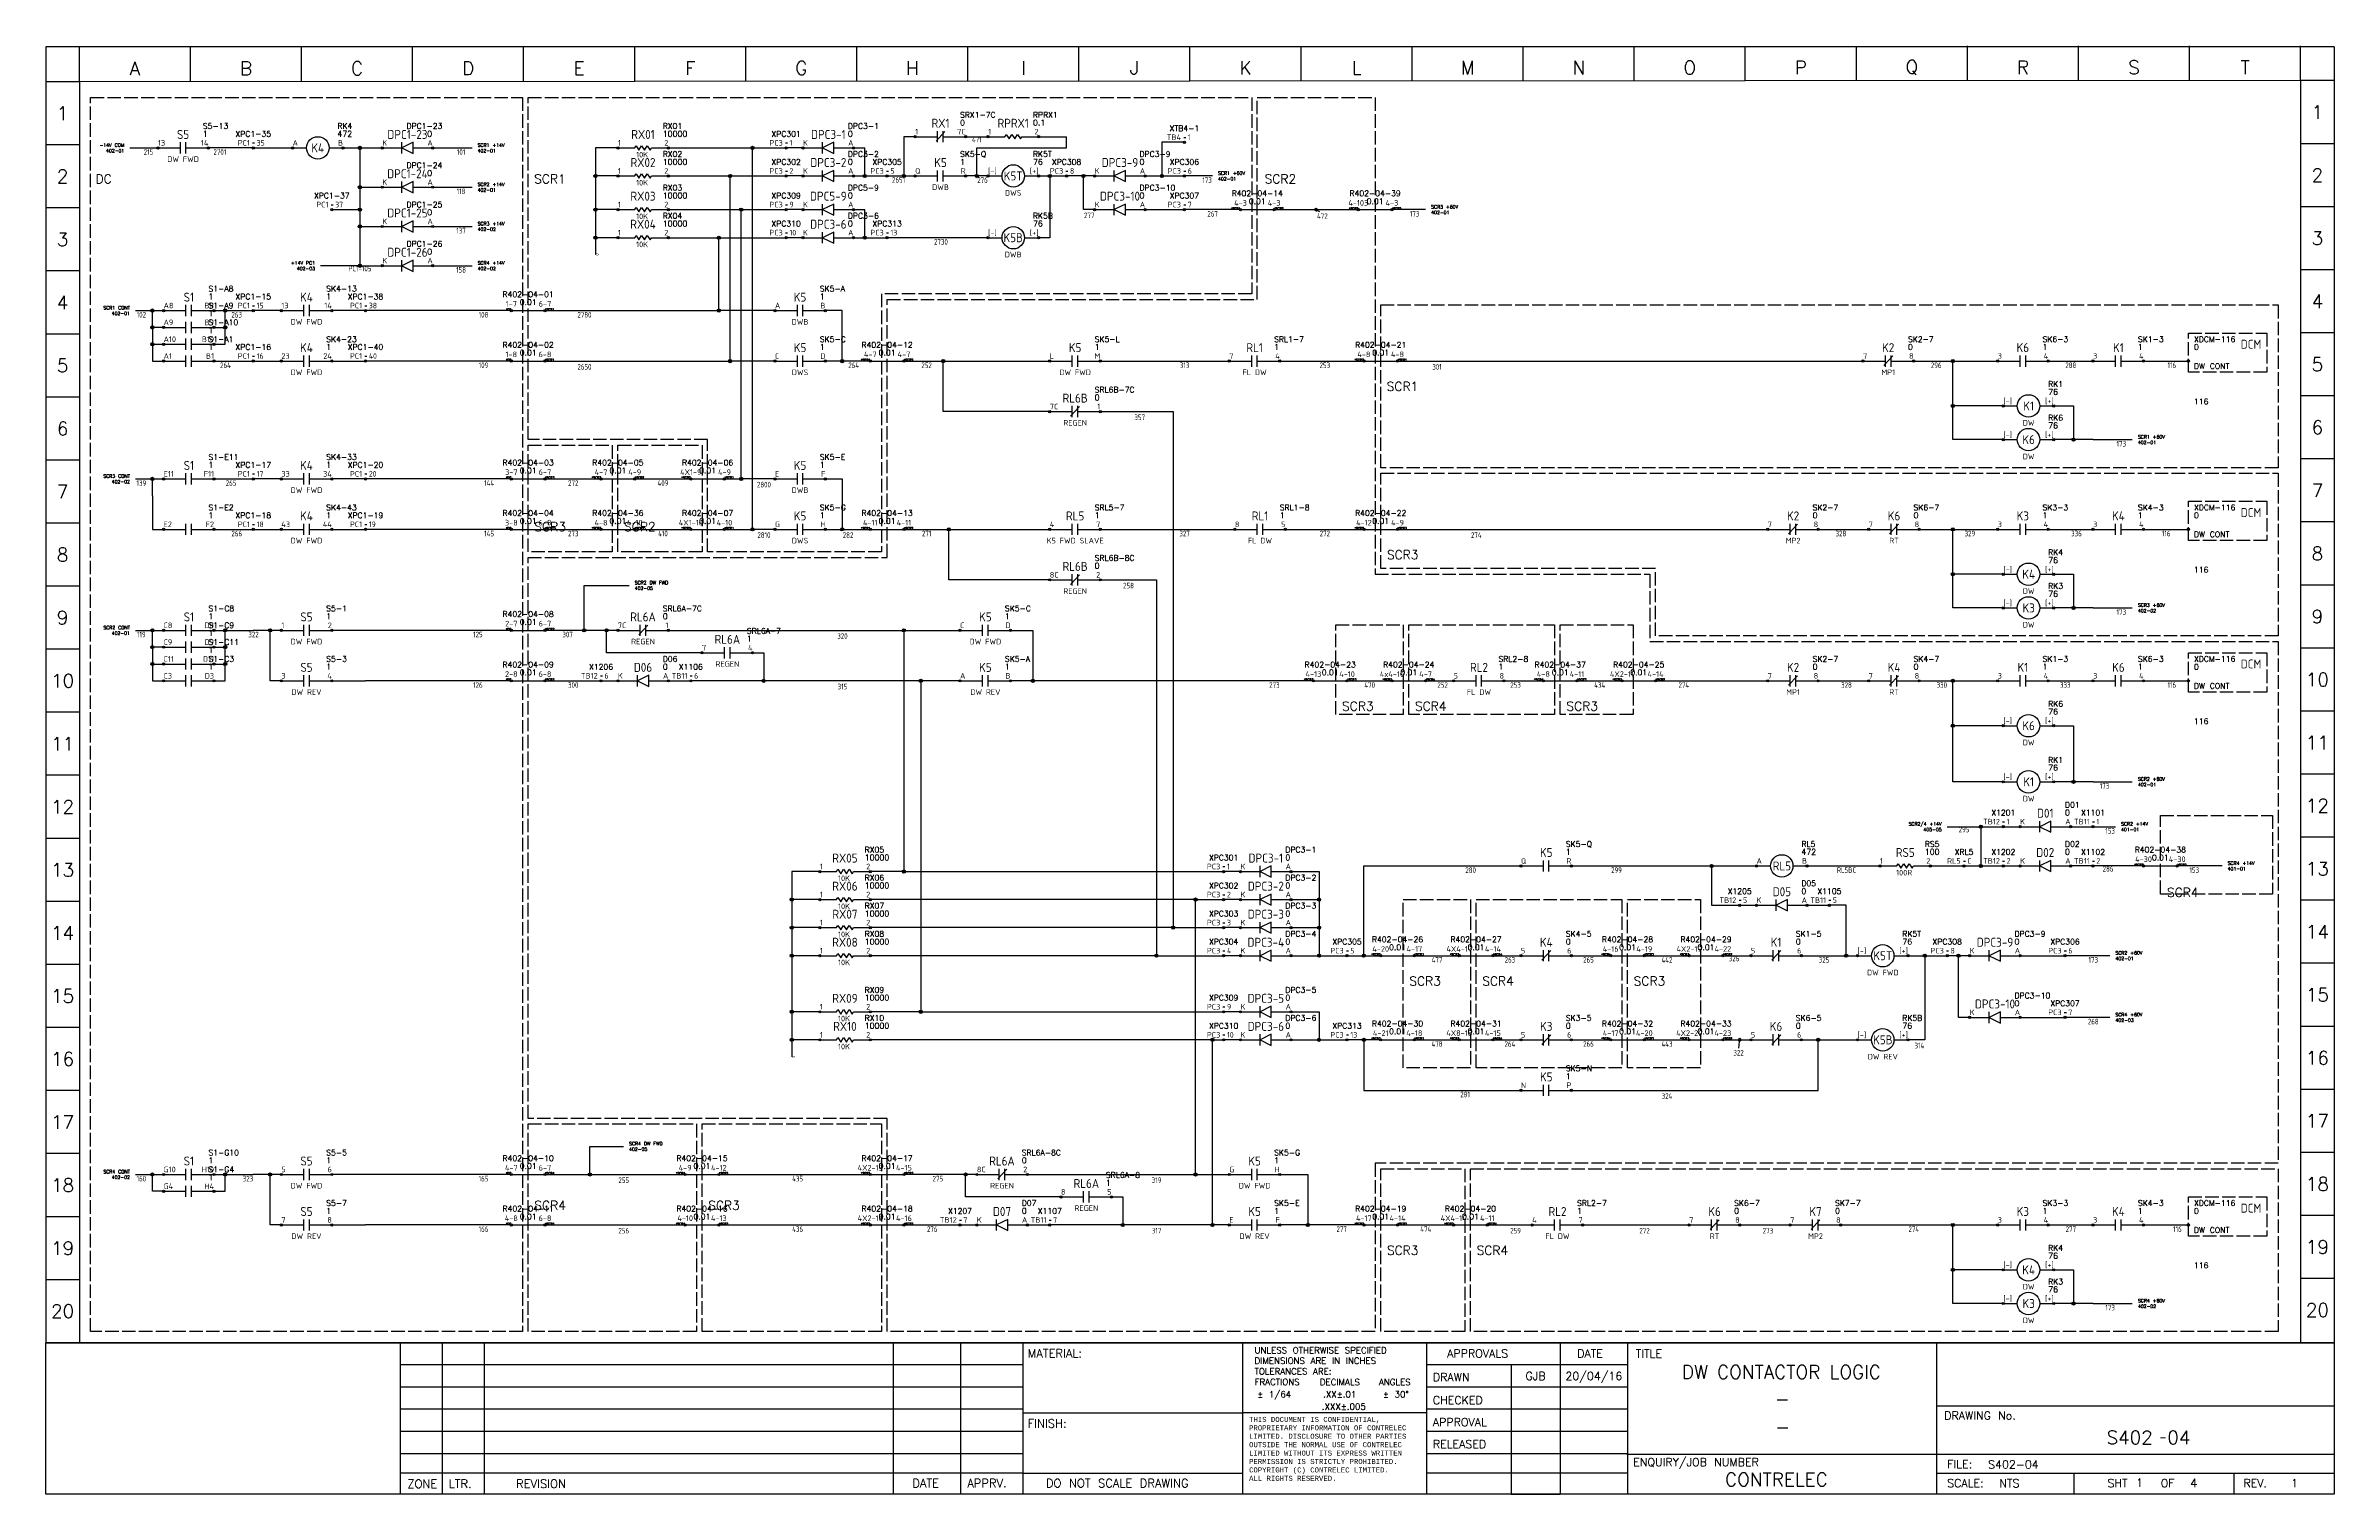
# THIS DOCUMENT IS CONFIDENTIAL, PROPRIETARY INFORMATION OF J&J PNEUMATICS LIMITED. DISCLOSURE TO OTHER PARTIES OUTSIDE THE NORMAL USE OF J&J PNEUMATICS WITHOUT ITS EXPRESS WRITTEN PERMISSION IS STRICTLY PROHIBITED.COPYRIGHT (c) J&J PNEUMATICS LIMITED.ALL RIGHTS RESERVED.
# Model space of a CAD drawing. Header units: millimetres. Extents: x 0 to 1020, y 0 to 646.
import ezdxf
from ezdxf.enums import TextEntityAlignment as Align

# ---------------------------------------------------------------- set-up
doc = ezdxf.new("R2010")
doc.units = ezdxf.units.MM
doc.header["$LTSCALE"] = 0.5
doc.linetypes.add('ACAD_ISO02W100', pattern=[15, 12, -3])
for name, color, linetype in [('LOCBOX', 7, 'ACAD_ISO02W100'), ('OUTLINE_0', 7, 'Continuous'), ('OUTLINE_GRID', 7, 'Continuous'), ('SYMS', 7, 'Continuous'), ('WIREFIXED', 7, 'Continuous'), ('WIRENO', 7, 'Continuous'), ('WIRES', 7, 'Continuous')]:
    doc.layers.add(name, color=color, linetype=linetype)
doc.layers.add('NETLIST', color=50, linetype='Continuous', plot=False)
doc.styles.add('MONOTXT', font='monotxt', dxfattribs={"height": 0.125})
doc.styles.get("Standard").update_dxf_attribs({"font": 'txt.shx', "bigfont": 'gbcbig.shx'})
doc.styles.add('WD', font='romans.shx', dxfattribs={"bigfont": 'gbcbig.shx'})
doc.styles.add('WD_IEC', font='isocp2.shx', dxfattribs={"width": 0.9, "height": 4})

# ---------------------------------------------------------------- blocks, each defined once
blk = doc.blocks.new('CONTRELEC 2016 BLOCK')
for p, q in [((131.63, 68.75), (131.63, 12.5)), ((147.26, 68.75), (147.26, 12.5)), ((162.88, 68.75), (162.88, 12.5)), ((314.74, 68.75), (314.74, 12.5)), ((339.74, 68.75), (339.74, 12.5)), ((362.88, 68.75), (362.88, 12.5)), ((444.47, 68.75), (444.47, 12.5)), ((512.88, 68.75), (512.88, 12.5)), ((562.5, 68.75), (562.5, 12.5)), ((587.5, 68.75), (587.5, 12.5)), ((702.25, 68.75), (702.25, 12.5)), ((362.88, 60.54), (131.63, 60.54)), ((587.5, 60.54), (512.88, 60.54)), ((544.24, 60.54), (544.24, 12.5)), ((362.88, 52.29), (131.63, 52.29)), ((587.5, 52.27), (512.88, 52.27)), ((362.88, 44.04), (131.63, 44.04)), ((362.88, 42.79), (444.47, 42.79)), ((444.47, 42.9), (513.01, 42.9)), ((587.5, 44.04), (512.88, 44.04)), ((702.25, 45.31), (850, 45.31)), ((362.88, 35.79), (131.63, 35.79)), ((587.5, 35.79), (512.88, 35.79)), ((362.88, 27.54), (131.63, 27.54)), ((587.5, 27.54), (512.88, 27.54)), ((587.24, 27.38), (850, 27.38)), ((362.88, 20.29), (131.63, 20.29)), ((362.88, 20.29), (444.47, 20.29)), ((587.5, 20.29), (512.88, 20.29)), ((702.25, 20.31), (850, 20.31)), ((753.23, 20.31), (753.23, 12.5)), ((812.7, 20.31), (812.7, 12.5))]:
    blk.add_line(p, q)
blk.add_lwpolyline([(0, 68.75), (850, 68.75), (850, 12.5), (0, 12.5)], close=True)
at = {"layer": 'OUTLINE_0', "linetype": 'Continuous'}
blk.add_line((544.24, 12.5), (562.5, 12.5), dxfattribs=at)
at = {"insert": (784.15, 34.85), "char_height": 2.5, "width": 3.4096, "attachment_point": 1}
blk.add_mtext('\\pi0.87148;-', dxfattribs=at)
at = {"layer": 'OUTLINE_0'}
for s, height, p in [('MATERIAL:', 3.125, (364.7, 63.28)), ('UNLESS OTHERWISE SPECIFIED', 2.35, (448.97, 64.79)), ('DIMENSIONS ARE IN INCHES', 2.35, (448.97, 60.88)), ('APPROVALS', 3, (520.53, 63.28)), ('DATE', 3, (568.82, 63.28)), ('TITLE', 3, (590.57, 63.19)), ('TOLERANCES ARE:', 2.35, (448.97, 56.96)), ('FRACTIONS', 2.35, (449.01, 53.04)), ('%%P 1/64', 2.35, (450.01, 48.43)), ('DECIMALS', 2.35, (473.22, 52.96)), ('ANGLES', 2.35, (495.17, 52.96)), ('DRAWN', 3, (515.21, 54.5)), ('.XXX%%P.005', 2.35, (473.98, 43.89)), ('.XX%%P.01', 2.35, (474.49, 48.43)), ('%%P 30%%D', 2.35, (496.69, 48.43)), ('CHECKED', 3, (515.21, 45.93)), ('DRAWING No.', 3, (705.14, 40.21)), ('FINISH:', 3.125, (364.7, 37.21)), ('APPROVAL', 3, (515.21, 37.77)), ('RELEASED', 3, (515.21, 29.61)), ('ENQUIRY/JOB NUMBER', 3, (589.63, 22.91)), ('ZONE', 3.125, (134.3, 14.8)), ('LTR.', 3.125, (149.63, 14.83)), ('REVISION', 3.125, (174.72, 14.83)), ('DATE', 3.125, (321.88, 15.05)), ('APPRV.', 3.125, (342.3, 15.05)), ('DO NOT SCALE DRAWING', 3.125, (371.49, 15.05)), ('SCALE:', 3, (706.25, 15.11)), ('FILE:', 3, (706.25, 22.18)), ('SHT    OF', 3, (765.79, 15.11))]:
    blk.add_text(s, height=height, dxfattribs=at).set_placement(p)
at = {"layer": 'OUTLINE_0', "style": 'WD'}
blk.add_text('REV.', height=3, dxfattribs=at).set_placement((816.29, 15.11))
at = {"layer": 'OUTLINE_0', "insert": (446.94, 41.22), "char_height": 1.875, "width": 63.19, "attachment_point": 1, "style": 'MONOTXT'}
blk.add_mtext('THIS DOCUMENT IS CONFIDENTIAL, PROPRIETARY INFORMATION OF CONTRELEC LIMITED. DISCLOSURE TO OTHER PARTIES OUTSIDE THE NORMAL USE OF CONTRELEC LIMITED WITHOUT ITS EXPRESS WRITTEN PERMISSION IS STRICTLY PROHIBITED. COPYRIGHT (C) CONTRELEC LIMITED.^JALL RIGHTS RESERVED.', dxfattribs=at)
at = {"layer": 'OUTLINE_0', "style": 'WD'}
for tag, height, p in [('DWGDESC1', 5, (644.66, 57.89)), ('EDBY', 3, (553.37, 56.41)), ('EDDATE', 3, (575, 56.41)), ('CKBY', 3, (553.37, 48.16)), ('CKDATE', 3, (575, 48.16)), ('DWGDESC2', 5, (645.03, 47.96)), ('DWGDESC3', 5, (645.15, 37.57)), ('PROJDESC', 5, (642.81, 17.97)), ('REVISION', 3, (835.28, 16.64))]:
    blk.add_attdef(tag, text='', height=height, dxfattribs=at).set_placement(p, align=Align.MIDDLE_CENTER)
blk.add_attdef('DWGNO', text='', height=5, dxfattribs=at).set_placement((782.6, 33.58), align=Align.MIDDLE_RIGHT)
blk.add_attdef('SHEETNO', text='', height=5, dxfattribs=at).set_placement((788, 33.58), align=Align.MIDDLE_LEFT)
at = {"layer": 'OUTLINE_0', "style": 'WD', "flags": 1}
blk.add_attdef('WD_TB', (567.05, 15.25), '', height=3, dxfattribs=at)
at = {"layer": 'OUTLINE_0', "style": 'WD'}
for tag, p, height in [('FILENAME', (721.45, 22.05), 3), ('SCALE', (725.62, 15.05), 3), ('SH', (776.35, 15.29), 3), ('NSH', (796.5, 15.11), 3.12)]:
    blk.add_attdef(tag, p, '', height=height, dxfattribs=at)
blk = doc.blocks.new('2010 Grid')
at = {"layer": 'OUTLINE_GRID'}
for p, q in [((0, 481.25), (0, 0)), ((850, 481.25), (0, 481.25)), ((12.5, 468.31), (12.5, 481.25)), ((53.75, 468.33), (53.75, 481.27)), ((95, 468.35), (95, 481.29)), ((136.25, 468.37), (136.25, 481.32)), ((177.5, 468.39), (177.5, 481.34)), ((218.75, 468.41), (218.75, 481.36)), ((260, 468.44), (260, 481.38)), ((301.25, 468.46), (301.25, 481.4)), ((342.5, 468.48), (342.5, 481.43)), ((383.75, 468.5), (383.75, 481.45)), ((425, 468.52), (425, 481.47)), ((466.25, 468.55), (466.25, 481.49)), ((507.5, 468.57), (507.5, 481.51)), ((548.75, 468.59), (548.75, 481.53)), ((590, 468.61), (590, 481.56)), ((631.25, 468.63), (631.25, 481.58)), ((672.5, 468.66), (672.5, 481.6)), ((713.75, 468.68), (713.75, 481.62)), ((755, 468.7), (755, 481.64)), ((796.25, 468.72), (796.25, 481.67)), ((837.5, 468.74), (837.5, 481.69)), ((850, 481.25), (850, 0)), ((12.5, 468.31), (0, 468.31)), ((837.5, 468.74), (12.5, 468.31)), ((12.5, 468.31), (12.5, 0)), ((837.5, 468.74), (837.5, 0)), ((850, 468.74), (837.5, 468.74)), ((12.5, 444.89), (0, 444.89)), ((850, 445.33), (837.5, 445.33)), ((12.5, 421.47), (0, 421.47)), ((850, 421.91), (837.5, 421.91)), ((12.5, 398.06), (0, 398.06)), ((850, 398.5), (837.5, 398.5)), ((12.5, 374.64), (0, 374.64)), ((850, 375.08), (837.5, 375.08)), ((12.5, 351.23), (0, 351.23)), ((850, 351.67), (837.5, 351.67)), ((12.5, 327.81), (0, 327.81)), ((850, 328.25), (837.5, 328.25)), ((12.5, 304.4), (0, 304.4)), ((850, 304.84), (837.5, 304.84)), ((12.5, 280.98), (0, 280.98)), ((850, 281.42), (837.5, 281.42)), ((12.5, 257.57), (0, 257.57)), ((850, 258.01), (837.5, 258.01)), ((12.5, 234.15), (0, 234.15)), ((850, 234.59), (837.5, 234.59)), ((12.5, 210.74), (0, 210.74)), ((850, 211.18), (837.5, 211.18)), ((12.5, 187.32), (0, 187.32)), ((850, 187.76), (837.5, 187.76)), ((12.5, 163.91), (0, 163.91)), ((850, 164.35), (837.5, 164.35)), ((12.5, 140.49), (0, 140.49)), ((850, 140.93), (837.5, 140.93)), ((12.5, 117.08), (0, 117.08)), ((850, 117.51), (837.5, 117.51)), ((12.5, 93.66), (0, 93.66)), ((850, 94.1), (837.5, 94.1)), ((12.5, 70.25), (0, 70.25)), ((850, 70.68), (837.5, 70.68)), ((12.5, 46.83), (0, 46.83)), ((850, 47.27), (837.5, 47.27)), ((12.5, 23.42), (0, 23.42)), ((850, 23.85), (837.5, 23.85)), ((850, 0), (0, 0))]:
    blk.add_line(p, q, dxfattribs=at)
at = {"layer": 'OUTLINE_GRID', "char_height": 5, "width": 17.7556, "attachment_point": 5}
for s, insert in [('L', (486.88, 473.52)), ('M', (528.12, 473.54)), ('N', (569.38, 473.56)), ('O', (610.62, 473.59)), ('P', (651.88, 473.61)), ('Q', (693.12, 473.63)), ('R', (734.38, 473.65)), ('S', (775.62, 473.67)), ('T', (816.88, 473.69)), ('A', (33.12, 473.28)), ('B', (74.38, 473.3)), ('C', (115.62, 473.32)), ('D', (156.88, 473.34)), ('E', (198.12, 473.37)), ('F', (239.38, 473.39)), ('G', (280.62, 473.41)), ('H', (321.88, 473.43)), ('I', (363.12, 473.45)), ('J', (404.37, 473.48)), ('K', (445.62, 473.5)), ('1', (6.25, 456.6)), ('1', (843.75, 457.04)), ('2', (6.25, 433.18)), ('2', (843.75, 433.62)), ('3', (6.25, 409.77)), ('3', (843.75, 410.21)), ('4', (6.25, 386.35)), ('4', (843.75, 386.79)), ('5', (843.75, 363.37)), ('5', (6.25, 362.94)), ('6', (6.25, 339.52)), ('6', (843.75, 339.96)), ('7', (6.25, 316.11)), ('7', (843.75, 316.54)), ('8', (6.25, 292.69)), ('8', (843.75, 293.13)), ('9', (843.75, 269.71)), ('9', (6.25, 269.28)), ('10', (6.25, 245.86)), ('10', (843.75, 246.3)), ('11', (6.25, 222.44)), ('11', (843.75, 222.88)), ('12', (6.25, 199.03)), ('12', (843.75, 199.47)), ('13', (843.75, 176.05)), ('13', (6.25, 175.61)), ('14', (6.25, 152.2)), ('14', (843.75, 152.64)), ('15', (6.25, 128.78)), ('15', (843.75, 129.22)), ('16', (6.25, 105.37)), ('16', (843.75, 105.81)), ('17', (6.25, 81.95)), ('17', (843.75, 82.39)), ('18', (6.25, 58.54)), ('18', (843.75, 58.98)), ('19', (6.25, 35.12)), ('19', (843.75, 35.56)), ('20', (6.25, 11.71)), ('20', (843.75, 12.15))]:
    blk.add_mtext(s, dxfattribs=dict(at, insert=insert))
blk = doc.blocks.new('WD_WNH2')
at = {"linetype": 'Continuous', "style": 'WD_IEC', "width": 0.8}
blk.add_attdef('WIRENO', text='', height=2.5, dxfattribs=at).set_placement((0, 0), align=Align.TOP_CENTER)
at = {"style": 'WD_IEC', "flags": 1}
for tag, p in [('W01USER', (0, -1.1)), ('W02USER', (0, -1.2)), ('W03USER', (0, -1.3)), ('W04USER', (0, -1.5)), ('W05USER', (0, -1.6)), ('W06USER', (0, -1.7)), ('W07USER', (0, -1.8)), ('W08USER', (0, -2)), ('W09USER', (0, -2.1)), ('W10USER', (0, -2.2))]:
    blk.add_attdef(tag, text='', height=0.08, dxfattribs=at).set_placement(p, align=Align.CENTER)
blk = doc.blocks.new('CONTACT-NO')
for p, q in [((2.5, 0), (12.5, 0)), ((12.5, -2.5), (12.5, 2.5)), ((15, -2.5), (15, 2.5)), ((15, 0), (25, 0))]:
    blk.add_line(p, q)
for centre in [(2.5, 0), (25, 0)]:
    blk.add_circle(centre, 0.5)
at = {"style": 'WD_IEC', "flags": 1}
blk.add_attdef('LOC', text='', height=4, dxfattribs=at).set_placement((13.75, 11), align=Align.MIDDLE_CENTER)
at = {"style": 'WD_IEC'}
for tag, p, height, flags in [('X4TERM01', (2.5, 0), 0.64, 1), ('TERM01', (2.5, 1), 2.5, 8), ('X1TERM02', (25, 0), 0.64, 1)]:
    blk.add_attdef(tag, p, '', height=height, dxfattribs=dict(at, flags=flags))
for tag, height, p in [('TAG1', 4, (13.75, 6)), ('DESC1', 2.5, (13.75, -5))]:
    blk.add_attdef(tag, text='', height=height, dxfattribs=at).set_placement(p, align=Align.MIDDLE_CENTER)
at = {"style": 'WD_IEC', "flags": 8}
blk.add_attdef('TERM02', text='', height=2.5, dxfattribs=at).set_placement((25, 1), align=Align.RIGHT)
at = {"layer": 'NETLIST'}
for tag, p, height in [('NETTAG', (22.5, 8.5), 2.5), ('NETVALUE', (22.5, 5), 2.56)]:
    blk.add_attdef(tag, p, '', height=height, dxfattribs=at)
blk = doc.blocks.new('DIODE-L')
for p, q in [((-22.5, 0), (-13.75, 0)), ((-13.75, -2.5), (-13.75, 2.5)), ((-8.75, 2.5), (-13.75, 0)), ((-13.75, 0), (-8.75, -2.5)), ((-8.75, -2.5), (-8.75, 2.5)), ((-8.75, 0), (0, 0))]:
    blk.add_line(p, q)
for centre in [(-22.5, 0), (0, 0)]:
    blk.add_circle(centre, 0.5)
at = {"style": 'WD_IEC', "flags": 1}
blk.add_attdef('LOC', text='', height=4, dxfattribs=at).set_placement((-11.25, 11), align=Align.MIDDLE_CENTER)
at = {"style": 'WD_IEC'}
for tag, p, height, flags in [('X4TERM01', (-22.5, 0), 0.64, 1), ('TERM01', (-22.5, 1), 2.5, 8), ('X1TERM02', (0, 0), 0.64, 1)]:
    blk.add_attdef(tag, p, '', height=height, dxfattribs=dict(at, flags=flags))
for tag, height, p in [('TAG1', 4, (-11.25, 6)), ('DESC1', 2.5, (-11.25, -5))]:
    blk.add_attdef(tag, text='', height=height, dxfattribs=at).set_placement(p, align=Align.MIDDLE_CENTER)
at = {"style": 'WD_IEC', "flags": 8}
blk.add_attdef('TERM02', text='', height=2.5, dxfattribs=at).set_placement((0, 1), align=Align.RIGHT)
at = {"layer": 'NETLIST'}
for tag, p, height in [('NETTAG', (-2.5, 8.5), 2.5), ('NETVALUE', (-2.5, 5), 2.56)]:
    blk.add_attdef(tag, p, '', height=height, dxfattribs=at)
blk = doc.blocks.new('CONTACTOR-H')
for p, q in [((0, 0), (6.25, 0)), ((16.25, 0), (22.5, 0))]:
    blk.add_line(p, q)
for centre, radius in [((0, 0), 0.5), ((11.25, 0), 5), ((22.5, 0), 0.5)]:
    blk.add_circle(centre, radius)
at = {"style": 'WD_IEC', "flags": 1}
blk.add_attdef('LOC', text='', height=4, dxfattribs=at).set_placement((11.25, 8.5), align=Align.MIDDLE_CENTER)
at = {"style": 'WD_IEC'}
for tag, p, height, flags in [('X4TERM01', (0, 0), 0.64, 1), ('TERM01', (0, 1), 2.5, 8), ('X1TERM02', (22.5, 0), 0.64, 1)]:
    blk.add_attdef(tag, p, '', height=height, dxfattribs=dict(at, flags=flags))
for tag, height, p in [('TAG1', 4, (11.25, 0)), ('DESC1', 2.5, (11.25, -7.5))]:
    blk.add_attdef(tag, text='', height=height, dxfattribs=at).set_placement(p, align=Align.MIDDLE_CENTER)
at = {"style": 'WD_IEC', "flags": 8}
blk.add_attdef('TERM02', text='', height=2.5, dxfattribs=at).set_placement((22.5, 1), align=Align.RIGHT)
at = {"layer": 'NETLIST'}
for tag, p, height in [('NETTAG', (20, 8.5), 2.5), ('NETVALUE', (20, 5), 2.56)]:
    blk.add_attdef(tag, p, '', height=height, dxfattribs=at)
blk = doc.blocks.new('TBH-1')
blk.add_line((-0.3, 2.2), (0.6, 2.2))
blk.add_circle((0, 0), 0.5)
at = {"style": 'WD_IEC', "flags": 1}
blk.add_attdef('LOC', text='', height=4, dxfattribs=at).set_placement((-15, 7.5), align=Align.MIDDLE_LEFT)
at = {"style": 'WD_IEC'}
blk.add_attdef('TAG1', text='', height=2.5, dxfattribs=at).set_placement((-1.5, 1), align=Align.RIGHT)
at = {"style": 'WD_IEC', "flags": 1}
blk.add_attdef('X1TERM01', (0, 0), '', height=0.5, dxfattribs=at)
at = {"style": 'WD_IEC', "width": 0.9}
blk.add_attdef('TERM01', (1.5, 1), '', height=2.5, dxfattribs=at)
at = {"layer": 'NETLIST'}
for tag, p in [('NETVALUE', (0, -2.5)), ('NETTAG', (0, 5))]:
    blk.add_attdef(tag, text='', height=2.5, dxfattribs=at).set_placement(p, align=Align.CENTER)
blk = doc.blocks.new('WDDOT')
for radius in [0.72, 0.449, 0.223]:
    blk.add_circle((0, 0), radius)
blk = doc.blocks.new('INTERCONNECT-H1')
blk.add_line((-2.5, 0), (12.5, 0))
for centre in [(-2.5, 0), (12.5, 0)]:
    blk.add_circle(centre, 0.5)
at = {"style": 'WD_IEC', "flags": 1}
for tag, height, p in [('LOC', 4, (5, 10)), ('TAG1', 4, (-2.4, 3.2)), ('DESC1', 2.5, (5, -2.5))]:
    blk.add_attdef(tag, text='', height=height, dxfattribs=at).set_placement(p, align=Align.MIDDLE_CENTER)
at = {"style": 'WD_IEC', "flags": 8}
for tag, p in [('TERM01', (-2.5, 1)), ('TERM02', (12.5, 1))]:
    blk.add_attdef(tag, text='', height=2.5, dxfattribs=at).set_placement(p, align=Align.BOTTOM_CENTER)
at = {"style": 'WD_IEC', "flags": 1}
blk.add_attdef('X4TERM01', (-2.5, 0), '', height=0.5, dxfattribs=at)
blk.add_attdef('X1TERM02', text='', height=0.5, dxfattribs=at).set_placement((12.5, 0), align=Align.RIGHT)
at = {"layer": 'NETLIST'}
blk.add_attdef('X4TERMDESC01', text='', height=1, dxfattribs=at).set_placement((-2.5, 0), align=Align.RIGHT)
for tag, p in [('NETVALUE', (5, 2.5)), ('NETTAG', (5, 6))]:
    blk.add_attdef(tag, text='', height=2.5, dxfattribs=at).set_placement(p, align=Align.CENTER)
blk.add_attdef('X1TERMDESC02', (12.5, 0), '', height=1, dxfattribs=at)
blk = doc.blocks.new('CONTACT-NC')
for p, q in [((0, 0), (10, 0)), ((13.3, 2.3), (9.3, -2)), ((10, -2.5), (10, 2.5)), ((12.5, -2.5), (12.5, 2.5)), ((12.5, 0), (22.5, 0))]:
    blk.add_line(p, q)
for centre in [(0, 0), (22.5, 0)]:
    blk.add_circle(centre, 0.5)
at = {"style": 'WD_IEC', "flags": 1}
blk.add_attdef('LOC', text='', height=4, dxfattribs=at).set_placement((11.2, 11), align=Align.MIDDLE_CENTER)
at = {"style": 'WD_IEC'}
for tag, p, height, flags in [('X4TERM01', (0, 0), 0.64, 1), ('TERM01', (0, 1), 2.5, 8), ('X1TERM02', (22.5, 0), 0.64, 1)]:
    blk.add_attdef(tag, p, '', height=height, dxfattribs=dict(at, flags=flags))
for tag, height, p in [('TAG1', 4, (11.2, 6)), ('DESC1', 2.5, (11.2, -5))]:
    blk.add_attdef(tag, text='', height=height, dxfattribs=at).set_placement(p, align=Align.MIDDLE_CENTER)
at = {"style": 'WD_IEC', "flags": 8}
blk.add_attdef('TERM02', text='', height=2.5, dxfattribs=at).set_placement((22.5, 1), align=Align.RIGHT)
at = {"layer": 'NETLIST'}
for tag, p, height in [('NETTAG', (20, 8.5), 2.5), ('NETVALUE', (20, 5), 2.56)]:
    blk.add_attdef(tag, p, '', height=height, dxfattribs=at)
blk = doc.blocks.new('DCM-2')
at = {"linetype": 'ACAD_ISO02W100'}
blk.add_lwpolyline([(0, 12.5), (35, 12.5), (35, -5), (0, -5)], close=True, dxfattribs=at)
blk.add_circle((0, 0), 0.5)
at = {"style": 'WD_IEC'}
for tag, height, flags, p in [('LOC', 4, 1, (32.5, 14.5)), ('DESC1', 3, 8, (32.5, 2.5))]:
    blk.add_attdef(tag, text='', height=height, dxfattribs=dict(at, flags=flags)).set_placement(p, align=Align.MIDDLE_RIGHT)
at = {"style": 'WD_IEC', "flags": 1}
blk.add_attdef('X4TERM01', (0, 0), '', height=0.5, dxfattribs=at)
at = {"style": 'WD_IEC'}
blk.add_attdef('TAG1', text='', height=4, dxfattribs=at).set_placement((32.5, 7.5), align=Align.MIDDLE_RIGHT)
blk.add_attdef('TERMDESC01', text='', height=2.5).set_placement((2.5, -1), align=Align.TOP_LEFT)
blk.add_attdef('TERM01', text='', height=2.5).set_placement((2.5, -20), align=Align.BOTTOM_LEFT)
at = {"layer": 'NETLIST'}
for tag, p in [('NETTAG', (2.5, 8.5)), ('NETVALUE', (2.5, 5))]:
    blk.add_attdef(tag, p, '', height=2.5, dxfattribs=at)
blk = doc.blocks.new('RESISTOR-1')
for p, q in [((0, 0), (7.5, 0)), ((7.5, 0), (8.1, 1)), ((8.1, 1), (9.4, -1)), ((9.4, -1), (10.6, 1)), ((10.6, 1), (11.9, -1)), ((11.9, -1), (13.1, 1)), ((13.1, 1), (14.4, -1)), ((14.4, -1), (15, 0)), ((15, 0), (22.5, 0))]:
    blk.add_line(p, q)
for centre in [(0, 0), (22.5, 0)]:
    blk.add_circle(centre, 0.5)
at = {"style": 'WD_IEC', "flags": 1}
blk.add_attdef('LOC', text='', height=4, dxfattribs=at).set_placement((11.2, 11), align=Align.MIDDLE_CENTER)
at = {"style": 'WD_IEC'}
for tag, p, height, flags in [('X4TERM01', (0, 0), 0.64, 1), ('TERM01', (0, 1), 2.5, 8), ('X1TERM02', (22.5, 0), 0.64, 1)]:
    blk.add_attdef(tag, p, '', height=height, dxfattribs=dict(at, flags=flags))
for tag, height, p in [('TAG1', 4, (11.2, 6)), ('DESC1', 2.5, (10.8, -3))]:
    blk.add_attdef(tag, text='', height=height, dxfattribs=at).set_placement(p, align=Align.MIDDLE_CENTER)
at = {"style": 'WD_IEC', "flags": 8}
blk.add_attdef('TERM02', text='', height=2.5, dxfattribs=at).set_placement((22.5, 1), align=Align.RIGHT)
at = {"layer": 'NETLIST'}
for tag, p, height in [('NETTAG', (20, 8.5), 2.5), ('NETVALUE', (20, 5), 2.56)]:
    blk.add_attdef(tag, p, '', height=height, dxfattribs=at)
blk = doc.blocks.new('WD_WNV2')
at = {"linetype": 'Continuous', "style": 'WD_IEC', "width": 0.8}
blk.add_attdef('WIRENO', text='', height=1.5, rotation=90, dxfattribs=at).set_placement((0, 0), align=Align.TOP_CENTER)
at = {"style": 'WD_IEC', "flags": 1}
for tag, p in [('W01USER', (1.9, -1.1)), ('W02USER', (1.9, -1.2)), ('W03USER', (1.9, -1.3)), ('W04USER', (1.9, -1.5)), ('W05USER', (1.9, -1.6)), ('W06USER', (1.9, -1.7)), ('W07USER', (1.9, -1.8)), ('W08USER', (1.9, -2)), ('W09USER', (1.9, -2.1)), ('W10USER', (1.9, -2.2))]:
    blk.add_attdef(tag, text='', height=0.08, dxfattribs=at).set_placement(p, align=Align.CENTER)

msp = doc.modelspace()

# ---------------------------------------------------------------- linework, layer by layer
at = {"layer": 'LOCBOX'}
for points in [[(20, 622.5), (212.5, 622.5), (212.5, 72.5), (20, 72.5)], [(215, 622.5), (537.5, 622.5), (537.5, 535), (372.5, 535), (372.5, 420), (295, 420), (295, 470), (215, 470)], [(540, 622.5), (592.5, 622.5), (592.5, 410), (715, 410), (715, 380), (995, 380), (995, 147.5), (592.5, 147.5), (592.5, 72.5), (375, 72.5), (375, 167.5), (215, 167.5), (215, 417.5), (375, 417.5), (375, 532.5), (540, 532.5)], [(595, 530), (995, 530), (995, 457.5), (595, 457.5)], [(215, 467.5), (252.5, 467.5), (252.5, 420), (215, 420)], [(255, 467.5), (292.5, 467.5), (292.5, 420), (255, 420)], [(595, 455), (995, 455), (995, 382.5), (717.5, 382.5), (717.5, 412.5), (595, 412.5)], [(575, 387.5), (605, 387.5), (605, 347.5), (575, 347.5)], [(607.5, 387.5), (672.5, 387.5), (672.5, 347.5), (607.5, 347.5)], [(675, 387.5), (707.5, 387.5), (707.5, 347.5), (675, 347.5)], [(942.5, 302.5), (992.5, 302.5), (992.5, 267.5), (942.5, 267.5)], [(605, 265), (635, 265), (635, 190), (605, 190)], [(637.5, 265), (702.5, 265), (702.5, 190), (637.5, 190)], [(705, 265), (737.5, 265), (737.5, 190), (705, 190)], [(215, 165), (290, 165), (290, 72.5), (215, 72.5)], [(292.5, 165), (372.5, 165), (372.5, 72.5), (292.5, 72.5)], [(595, 145), (632.5, 145), (632.5, 72.5), (595, 72.5)], [(635, 145), (995, 145), (995, 72.5), (635, 72.5)]]:
    msp.add_lwpolyline(points, close=True, dxfattribs=at)
at = {"layer": 'WIREFIXED'}
msp.add_lwpolyline([(754.6, 198.8), (754.9, 201.7), (754.6, 202.1), (754.6, 202.9), (755.1, 203.3), (755.4, 202.9), (755.4, 202.1), (755.1, 201.9)], dxfattribs=at)
at = {"layer": 'WIRENO'}
msp.add_lwpolyline([(567.9, 571.5), (566.9, 572.1), (566.8, 572.6), (566.1, 573), (565.6, 572.9), (565.7, 572.4), (566.4, 572), (566.7, 572)], dxfattribs=at)
at = {"layer": 'WIRES'}
for p, q in [((387.5, 605), (382.5, 605)), ((382.5, 605), (382.5, 587.5)), ((410, 605), (420, 605)), ((442.5, 605), (455, 605)), ((455, 600), (455, 605)), ((507.5, 602.5), (497.5, 602.5)), ((497.5, 602.5), (497.5, 587.5)), ((37.5, 600), (50, 600)), ((92.5, 600), (72.5, 600)), ((92.5, 600), (95, 600)), ((95, 600), (102.5, 600)), ((102.5, 600), (102.5, 600)), ((102.5, 600), (110, 600)), ((132.5, 600), (150, 600)), ((140, 600), (140, 582.5)), ((172.5, 600), (190, 600)), ((255, 600), (245, 600)), ((245, 600), (245, 552.5)), ((277.5, 600), (315, 600)), ((315, 430), (315, 600)), ((315, 600), (330, 600)), ((337.5, 600), (330, 600)), ((360, 600), (365, 600)), ((365, 587.5), (365, 600)), ((415, 587.5), (415, 600)), ((415, 600), (425, 600)), ((425, 600), (455, 600)), ((140, 582.5), (150, 582.5)), ((140, 582.5), (140, 565)), ((172.5, 582.5), (190, 582.5)), ((255, 587.5), (245, 587.5)), ((277.5, 587.5), (305, 587.5)), ((305, 505), (305, 587.5)), ((305, 587.5), (330, 587.5)), ((337.5, 587.5), (330, 587.5)), ((360, 587.5), (365, 587.5)), ((365, 587.5), (375, 587.5)), ((375, 587.5), (387.5, 587.5)), ((420, 587.5), (410, 587.5)), ((442.5, 587.5), (447.5, 587.5)), ((447.5, 587.5), (447.5, 560)), ((447.5, 587.5), (455, 587.5)), ((467.5, 587.5), (455, 587.5)), ((462.5, 572.5), (462.5, 587.5)), ((490, 587.5), (507.5, 587.5)), ((520, 587.5), (507.5, 587.5)), ((127.5, 572.5), (140, 572.5)), ((255, 572.5), (245, 572.5)), ((277.5, 572.5), (310, 572.5)), ((310, 452.5), (310, 572.5)), ((310, 572.5), (330, 572.5)), ((337.5, 572.5), (330, 572.5)), ((360, 572.5), (365, 572.5)), ((365, 560), (365, 572.5)), ((467.5, 572.5), (462.5, 572.5)), ((490, 572.5), (507.5, 572.5)), ((532.5, 572.5), (507.5, 572.5)), ((547.5, 572.5), (585, 572.5)), ((615, 572.5), (600, 572.5)), ((140, 565), (150, 565)), ((140, 565), (140, 547.5)), ((172.5, 565), (190, 565)), ((255, 560), (245, 560)), ((277.5, 560), (297.5, 560)), ((297.5, 560), (300, 560)), ((300, 527.5), (300, 560)), ((300, 560), (330, 560)), ((337.5, 560), (330, 560)), ((360, 560), (365, 560)), ((365, 560), (375, 560)), ((420, 560), (375, 560)), ((447.5, 560), (442.5, 560)), ((140, 547.5), (122.5, 547.5)), ((140, 547.5), (150, 547.5)), ((172.5, 547.5), (190, 547.5)), ((40, 527.5), (52.5, 527.5)), ((47.5, 520), (47.5, 527.5)), ((75, 527.5), (92.5, 527.5)), ((80, 520), (80, 527.5)), ((105, 527.5), (92.5, 527.5)), ((142.5, 527.5), (127.5, 527.5)), ((207.5, 527.5), (142.5, 527.5)), ((222.5, 527.5), (300, 527.5)), ((325, 527.5), (300, 527.5)), ((355, 527.5), (347.5, 527.5)), ((355, 505), (355, 527.5)), ((52.5, 520), (47.5, 520)), ((47.5, 520), (47.5, 512.5)), ((47.5, 512.5), (52.5, 512.5)), ((47.5, 512.5), (47.5, 505)), ((75, 520), (80, 520)), ((75, 512.5), (80, 512.5)), ((80, 512.5), (80, 520)), ((47.5, 505), (52.5, 505)), ((75, 505), (92.5, 505)), ((92.5, 505), (105, 505)), ((127.5, 505), (142.5, 505)), ((207.5, 505), (142.5, 505)), ((222.5, 505), (305, 505)), ((325, 505), (305, 505)), ((367.5, 505), (347.5, 505)), ((382.5, 505), (447.5, 505)), ((400, 482.5), (400, 505)), ((470, 505), (527.5, 505)), ((550, 505), (587.5, 505)), ((602.5, 505), (810, 505)), ((832.5, 505), (847.5, 505)), ((847.5, 505), (870, 505)), ((850, 470), (850, 505)), ((892.5, 505), (912.5, 505)), ((935, 505), (955, 505)), ((447.5, 482.5), (400, 482.5)), ((470, 482.5), (502.5, 482.5)), ((502.5, 482.5), (502.5, 252.5)), ((872.5, 485), (850, 485)), ((895, 485), (903.8, 485)), ((903.8, 485), (903.8, 470)), ((872.5, 470), (850, 470)), ((903.8, 470), (895, 470)), ((912.5, 470), (903.8, 470)), ((912.5, 470), (930, 470)), ((40, 452.5), (52.5, 452.5)), ((47.5, 445), (47.5, 452.5)), ((75, 452.5), (92.5, 452.5)), ((105, 452.5), (92.5, 452.5)), ((142.5, 452.5), (127.5, 452.5)), ((207.5, 452.5), (142.5, 452.5)), ((222.5, 452.5), (247.5, 452.5)), ((262.5, 452.5), (287.5, 452.5)), ((302.5, 452.5), (310, 452.5)), ((325, 452.5), (310, 452.5)), ((347.5, 452.5), (355, 452.5)), ((355, 452.5), (355, 430)), ((47.5, 445), (47.5, 437.5)), ((47.5, 437.5), (47.5, 430)), ((47.5, 430), (52.5, 430)), ((75, 430), (92.5, 430)), ((92.5, 430), (105, 430)), ((127.5, 430), (142.5, 430)), ((207.5, 430), (142.5, 430)), ((222.5, 430), (247.5, 430)), ((262.5, 430), (287.5, 430)), ((302.5, 430), (315, 430)), ((325, 430), (315, 430)), ((347.5, 430), (367.5, 430)), ((382.5, 430), (447.5, 430)), ((402.5, 407.5), (402.5, 430)), ((470, 430), (530, 430)), ((552.5, 430), (587.5, 430)), ((602.5, 430), (767.5, 430)), ((790, 430), (812.5, 430)), ((835, 430), (870, 430)), ((850, 395), (850, 430)), ((892.5, 430), (912.5, 430)), ((935, 430), (955, 430)), ((872.5, 410), (850, 410)), ((895, 410), (903.8, 410)), ((903.8, 410), (903.8, 395)), ((240, 385), (240, 405)), ((240, 405), (260, 405)), ((447.5, 407.5), (402.5, 407.5)), ((470, 407.5), (495, 407.5)), ((495, 407.5), (495, 240)), ((872.5, 395), (850, 395)), ((903.8, 395), (895, 395)), ((912.5, 395), (903.8, 395)), ((912.5, 395), (930, 395)), ((40, 385), (52.5, 385)), ((47.5, 377.5), (47.5, 385)), ((52.5, 377.5), (47.5, 377.5)), ((47.5, 377.5), (47.5, 370)), ((75, 385), (92.5, 385)), ((75, 377.5), (80, 377.5)), ((80, 377.5), (80, 385)), ((80, 370), (80, 377.5)), ((105, 385), (92.5, 385)), ((100, 362.5), (100, 385)), ((142.5, 385), (127.5, 385)), ((207.5, 385), (142.5, 385)), ((255, 385), (222.5, 385)), ((250, 375), (250, 385)), ((277.5, 385), (407.5, 385)), ((382.5, 385), (382.5, 277.5)), ((430, 385), (440, 385)), ((440, 385), (440, 362.5)), ((47.5, 370), (52.5, 370)), ((47.5, 370), (47.5, 362.5)), ((75, 370), (80, 370)), ((80, 362.5), (80, 370)), ((292.5, 375), (250, 375)), ((315, 375), (320, 375)), ((320, 375), (320, 362.5)), ((47.5, 362.5), (52.5, 362.5)), ((75, 362.5), (80, 362.5)), ((105, 362.5), (100, 362.5)), ((127.5, 362.5), (142.5, 362.5)), ((207.5, 362.5), (142.5, 362.5)), ((222.5, 362.5), (247.5, 362.5)), ((247.5, 362.5), (255, 362.5)), ((277.5, 362.5), (287.5, 362.5)), ((407.5, 362.5), (287.5, 362.5)), ((390, 362.5), (390, 215)), ((565, 362.5), (430, 362.5)), ((580, 362.5), (600, 362.5)), ((615, 362.5), (627.5, 362.5)), ((650, 362.5), (667.5, 362.5)), ((682.5, 362.5), (702.5, 362.5)), ((717.5, 362.5), (767.5, 362.5)), ((790, 362.5), (812.5, 362.5)), ((835, 362.5), (870, 362.5)), ((850, 317.5), (850, 362.5)), ((892.5, 362.5), (912.5, 362.5)), ((935, 362.5), (955, 362.5)), ((872.5, 342.5), (850, 342.5)), ((895, 342.5), (903.8, 342.5)), ((903.8, 342.5), (903.8, 317.5)), ((872.5, 317.5), (850, 317.5)), ((903.8, 317.5), (895, 317.5)), ((912.5, 317.5), (903.8, 317.5)), ((912.5, 317.5), (930, 317.5)), ((847.5, 297.5), (862.5, 297.5)), ((862.5, 297.5), (862.5, 280)), ((862.5, 297.5), (872.5, 297.5)), ((872.5, 297.5), (880, 297.5)), ((902.5, 297.5), (912.5, 297.5)), ((912.5, 297.5), (922.5, 297.5)), ((345, 277.5), (332.5, 277.5)), ((332.5, 277.5), (332.5, 195)), ((382.5, 277.5), (367.5, 277.5)), ((382.5, 277.5), (525, 277.5)), ((532.5, 277.5), (525, 277.5)), ((555, 277.5), (567.5, 277.5)), ((567.5, 277.5), (567.5, 252.5)), ((587.5, 240), (587.5, 280)), ((587.5, 280), (657.5, 280)), ((680, 280), (762.5, 280)), ((742.5, 280), (742.5, 262.5)), ((785, 280), (817.5, 280)), ((840, 280), (855, 280)), ((855, 280), (872.5, 280)), ((872.5, 280), (880, 280)), ((912.5, 280), (902.5, 280)), ((935, 280), (912.5, 280)), ((970, 280), (950, 280)), ((345, 265), (332.5, 265)), ((512.5, 265), (367.5, 265)), ((512.5, 142.5), (512.5, 265)), ((512.5, 265), (525, 265)), ((532.5, 265), (525, 265)), ((555, 265), (567.5, 265)), ((567.5, 265), (567.5, 240)), ((742.5, 262.5), (755, 262.5)), ((755, 262.5), (762.5, 262.5)), ((785, 262.5), (795, 262.5)), ((802.5, 262.5), (795, 262.5)), ((802.5, 240), (802.5, 262.5)), ((345, 252.5), (332.5, 252.5)), ((502.5, 252.5), (367.5, 252.5)), ((502.5, 252.5), (525, 252.5)), ((502.5, 252.5), (502.5, 252.5)), ((532.5, 252.5), (525, 252.5)), ((555, 252.5), (567.5, 252.5)), ((345, 240), (332.5, 240)), ((495, 240), (367.5, 240)), ((495, 240), (525, 240)), ((495, 240), (495, 240)), ((532.5, 240), (525, 240)), ((555, 240), (567.5, 240)), ((567.5, 240), (580, 240)), ((580, 240), (595, 240)), ((610, 240), (630, 240)), ((645, 240), (657.5, 240)), ((680, 240), (697.5, 240)), ((712.5, 240), (732.5, 240)), ((747.5, 240), (760, 240)), ((782.5, 240), (807.5, 240)), ((830, 240), (837.5, 240)), ((837.5, 240), (837.5, 202.5)), ((837.5, 240), (847.5, 240)), ((852.5, 240), (847.5, 240)), ((857.5, 240), (852.5, 240)), ((852.5, 212.5), (852.5, 240)), ((852.5, 212.5), (852.5, 240)), ((880, 240), (900, 240)), ((920, 240), (900, 240)), ((345, 215), (332.5, 215)), ((390, 215), (367.5, 215)), ((390, 215), (525, 215)), ((532.5, 215), (525, 215)), ((555, 215), (567.5, 215)), ((567.5, 215), (567.5, 202.5)), ((857.5, 212.5), (852.5, 212.5)), ((880, 212.5), (900, 212.5)), ((920, 212.5), (900, 212.5)), ((345, 202.5), (332.5, 202.5)), ((520, 202.5), (367.5, 202.5)), ((520, 120), (520, 202.5)), ((520, 202.5), (525, 202.5)), ((532.5, 202.5), (525, 202.5)), ((555, 202.5), (567.5, 202.5)), ((567.5, 202.5), (580, 202.5)), ((595, 202.5), (580, 202.5)), ((587.5, 202.5), (587.5, 180)), ((610, 202.5), (630, 202.5)), ((645, 202.5), (657.5, 202.5)), ((680, 202.5), (697.5, 202.5)), ((712.5, 202.5), (732.5, 202.5)), ((747.5, 202.5), (760, 202.5)), ((782.5, 202.5), (807.5, 202.5)), ((790, 180), (790, 202.5)), ((837.5, 202.5), (830, 202.5)), ((587.5, 180), (657.5, 180)), ((680, 180), (790, 180)), ((242.5, 142.5), (242.5, 155)), ((242.5, 155), (257.5, 155)), ((40, 142.5), (52.5, 142.5)), ((47.5, 135), (47.5, 142.5)), ((52.5, 135), (47.5, 135)), ((75, 142.5), (92.5, 142.5)), ((75, 135), (80, 135)), ((80, 135), (80, 142.5)), ((105, 142.5), (92.5, 142.5)), ((100, 120), (100, 142.5)), ((142.5, 142.5), (127.5, 142.5)), ((207.5, 142.5), (142.5, 142.5)), ((222.5, 142.5), (285, 142.5)), ((300, 142.5), (367.5, 142.5)), ((415, 142.5), (382.5, 142.5)), ((410, 132.5), (410, 142.5)), ((437.5, 142.5), (527.5, 142.5)), ((550, 142.5), (562.5, 142.5)), ((562.5, 142.5), (562.5, 120)), ((452.5, 132.5), (410, 132.5)), ((475, 132.5), (480, 132.5)), ((480, 132.5), (480, 120)), ((105, 120), (100, 120)), ((127.5, 120), (142.5, 120)), ((207.5, 120), (142.5, 120)), ((222.5, 120), (285, 120)), ((300, 120), (367.5, 120)), ((382.5, 120), (407.5, 120)), ((407.5, 120), (415, 120)), ((437.5, 120), (447.5, 120)), ((527.5, 120), (447.5, 120)), ((587.5, 120), (550, 120)), ((602.5, 120), (627.5, 120)), ((642.5, 120), (662.5, 120)), ((685, 120), (732.5, 120)), ((755, 120), (777.5, 120)), ((800, 120), (870, 120)), ((850, 85), (850, 120)), ((892.5, 120), (912.5, 120)), ((935, 120), (955, 120)), ((872.5, 100), (850, 100)), ((895, 100), (903.8, 100)), ((903.8, 100), (903.8, 85)), ((872.5, 85), (850, 85)), ((903.8, 85), (895, 85)), ((912.5, 85), (903.8, 85)), ((912.5, 85), (930, 85))]:
    msp.add_line(p, q, dxfattribs=at)

# ---------------------------------------------------------------- block references
at = {"xscale": 1.2, "yscale": 1.2, "zscale": 1.2}
msp.add_blockref('2010 Grid', (0, 67.5), dxfattribs=at)
ref = msp.add_blockref('CONTACT-NC', (387.5, 605))
ref.add_attrib('TERM02', '7C', dxfattribs={"height": 2.5, "style": 'WD_IEC'}).set_placement((410, 606), align=Align.RIGHT)
ref.add_attrib('TERM01', '1', (387.5, 606), dxfattribs={"height": 2.5, "style": 'WD_IEC'})
ref.add_attrib('TAG1', 'RX1', dxfattribs={"height": 4, "style": 'WD_IEC'}).set_placement((398.8, 611), align=Align.MIDDLE_CENTER)
ref.add_attrib('NETVALUE', '0', (407.5, 610), dxfattribs={"layer": 'NETLIST', "height": 2.56})
ref.add_attrib('NETTAG', 'SRX1-7C', (407.5, 613.5), dxfattribs={"layer": 'NETLIST', "height": 2.5})
ref = msp.add_blockref('RESISTOR-1', (420, 605))
ref.add_attrib('NETTAG', 'RPRX1', (440, 613.5), dxfattribs={"layer": 'NETLIST', "height": 2.5})
ref.add_attrib('NETVALUE', '0.1', (440, 610), dxfattribs={"layer": 'NETLIST', "height": 2.56})
ref.add_attrib('TAG1', 'RPRX1', dxfattribs={"height": 4, "style": 'WD_IEC'}).set_placement((431.2, 611), align=Align.MIDDLE_CENTER)
ref.add_attrib('TERM01', '1', (420, 606), dxfattribs={"height": 2.5, "style": 'WD_IEC'})
ref.add_attrib('TERM02', '2', dxfattribs={"height": 2.5, "style": 'WD_IEC'}).set_placement((442.5, 606), align=Align.RIGHT)
ref = msp.add_blockref('CONTACT-NO', (47.5, 600))
ref.add_attrib('NETTAG', 'S5-13', (70, 608.5), dxfattribs={"layer": 'NETLIST', "height": 2.5})
ref.add_attrib('NETVALUE', '1', (70, 605), dxfattribs={"layer": 'NETLIST', "height": 2.56})
ref.add_attrib('TAG1', 'S5', dxfattribs={"height": 4, "style": 'WD_IEC'}).set_placement((61.2, 606), align=Align.MIDDLE_CENTER)
ref.add_attrib('DESC1', 'DW FWD', dxfattribs={"height": 2.5, "style": 'WD_IEC'}).set_placement((61.2, 595), align=Align.MIDDLE_CENTER)
ref.add_attrib('TERM01', '13', (50, 601), dxfattribs={"height": 2.5, "style": 'WD_IEC'})
ref.add_attrib('TERM02', '14', dxfattribs={"height": 2.5, "style": 'WD_IEC'}).set_placement((72.5, 601), align=Align.RIGHT)
for name, p, values in [('TBH-1', (92.5, 600), {'TAG1': 'PC1', 'TERM01': '35', 'NETTAG': 'XPC1-35'}), ('TBH-1', (330, 600), {'TAG1': 'PC3', 'TERM01': '1', 'NETTAG': 'XPC301'}), ('TBH-1', (507.5, 602.5), {'TAG1': 'TB4', 'TERM01': '1', 'NETTAG': 'XTB4-1'}), ('TBH-1', (330, 587.5), {'TAG1': 'PC3', 'TERM01': '2', 'NETTAG': 'XPC302'}), ('TBH-1', (375, 587.5), {'TAG1': 'PC3', 'TERM01': '5', 'NETTAG': 'XPC305'}), ('TBH-1', (455, 587.5), {'TAG1': 'PC3', 'TERM01': '8', 'NETTAG': 'XPC308'}), ('TBH-1', (507.5, 587.5), {'TAG1': 'PC3', 'TERM01': '6', 'NETTAG': 'XPC306'}), ('TBH-1', (127.5, 572.5), {'TAG1': 'PC1', 'TERM01': '37', 'NETTAG': 'XPC1-37'}), ('TBH-1', (330, 572.5), {'TAG1': 'PC3', 'TERM01': '9', 'NETTAG': 'XPC309'}), ('TBH-1', (507.5, 572.5), {'TAG1': 'PC3', 'TERM01': '7', 'NETTAG': 'XPC307'}), ('TBH-1', (330, 560), {'TAG1': 'PC3', 'TERM01': '10', 'NETTAG': 'XPC310'}), ('TBH-1', (375, 560), {'TAG1': 'PC3', 'TERM01': '13', 'NETTAG': 'XPC313'}), ('TBH-1', (92.5, 527.5), {'TAG1': 'PC1', 'TERM01': '15', 'NETTAG': 'XPC1-15'}), ('TBH-1', (142.5, 527.5), {'TAG1': 'PC1', 'TERM01': '38', 'NETTAG': 'XPC1-38'}), ('TBH-1', (92.5, 505), {'TAG1': 'PC1', 'TERM01': '16', 'NETTAG': 'XPC1-16'}), ('TBH-1', (142.5, 505), {'TAG1': 'PC1', 'TERM01': '40', 'NETTAG': 'XPC1-40'}), ('DCM-2', (955, 505), {'TERMDESC01': 'DW CONT', 'TAG1': 'DCM', 'TERM01': '116', 'NETTAG': 'XDCM-116', 'NETVALUE': '0'}), ('TBH-1', (92.5, 452.5), {'TAG1': 'PC1', 'TERM01': '17', 'NETTAG': 'XPC1-17'}), ('TBH-1', (142.5, 452.5), {'TAG1': 'PC1', 'TERM01': '20', 'NETTAG': 'XPC1-20'}), ('DCM-2', (955, 430), {'TERMDESC01': 'DW CONT', 'TAG1': 'DCM', 'TERM01': '116', 'NETTAG': 'XDCM-116', 'NETVALUE': '0'}), ('TBH-1', (92.5, 430), {'TAG1': 'PC1', 'TERM01': '18', 'NETTAG': 'XPC1-18'}), ('TBH-1', (142.5, 430), {'TAG1': 'PC1', 'TERM01': '19', 'NETTAG': 'XPC1-19'}), ('TBH-1', (247.5, 362.5), {'TAG1': 'TB12', 'TERM01': '6', 'NETTAG': 'X1206'}), ('TBH-1', (287.5, 362.5), {'TAG1': 'TB11', 'TERM01': '6', 'NETTAG': 'X1106'}), ('DCM-2', (955, 362.5), {'TERMDESC01': 'DW CONT', 'TAG1': 'DCM', 'TERM01': '116', 'NETTAG': 'XDCM-116', 'NETVALUE': '0'}), ('TBH-1', (872.5, 297.5), {'TAG1': 'TB12', 'TERM01': '1', 'NETTAG': 'X1201'}), ('TBH-1', (912.5, 297.5), {'TAG1': 'TB11', 'TERM01': '1', 'NETTAG': 'X1101'}), ('TBH-1', (855, 280), {'TAG1': 'RL5', 'TERM01': 'C', 'NETTAG': 'XRL5'}), ('TBH-1', (872.5, 280), {'TAG1': 'TB12', 'TERM01': '2', 'NETTAG': 'X1202'}), ('TBH-1', (912.5, 280), {'TAG1': 'TB11', 'TERM01': '2', 'NETTAG': 'X1102'}), ('TBH-1', (525, 277.5), {'TAG1': 'PC3', 'TERM01': '1', 'NETTAG': 'XPC301'}), ('TBH-1', (525, 265), {'TAG1': 'PC3', 'TERM01': '2', 'NETTAG': 'XPC302'}), ('TBH-1', (755, 262.5), {'TAG1': 'TB12', 'TERM01': '5', 'NETTAG': 'X1205'}), ('TBH-1', (795, 262.5), {'TAG1': 'TB11', 'TERM01': '5', 'NETTAG': 'X1105'}), ('TBH-1', (525, 252.5), {'TAG1': 'PC3', 'TERM01': '3', 'NETTAG': 'XPC303'}), ('TBH-1', (525, 240), {'TAG1': 'PC3', 'TERM01': '4', 'NETTAG': 'XPC304'}), ('TBH-1', (580, 240), {'TAG1': 'PC3', 'TERM01': '5', 'NETTAG': 'XPC305'}), ('TBH-1', (847.5, 240), {'TAG1': 'PC3', 'TERM01': '8', 'NETTAG': 'XPC308'}), ('TBH-1', (900, 240), {'TAG1': 'PC3', 'TERM01': '6', 'NETTAG': 'XPC306'}), ('TBH-1', (525, 215), {'TAG1': 'PC3', 'TERM01': '9', 'NETTAG': 'XPC309'}), ('TBH-1', (900, 212.5), {'TAG1': 'PC3', 'TERM01': '7', 'NETTAG': 'XPC307'}), ('TBH-1', (525, 202.5), {'TAG1': 'PC3', 'TERM01': '10', 'NETTAG': 'XPC310'}), ('TBH-1', (580, 202.5), {'TAG1': 'PC3', 'TERM01': '13', 'NETTAG': 'XPC313'}), ('TBH-1', (407.5, 120), {'TAG1': 'TB12', 'TERM01': '7', 'NETTAG': 'X1207'}), ('TBH-1', (447.5, 120), {'TAG1': 'TB11', 'TERM01': '7', 'NETTAG': 'X1107'}), ('DCM-2', (955, 120), {'TERMDESC01': 'DW CONT', 'TAG1': 'DCM', 'TERM01': '116', 'NETTAG': 'XDCM-116', 'NETVALUE': '0'})]:
    msp.add_blockref(name, p).add_auto_attribs(values)
ref = msp.add_blockref('CONTACTOR-H', (110, 600))
ref.add_attrib('TERM02', 'B', dxfattribs={"height": 2.5, "style": 'WD_IEC'}).set_placement((132.5, 601), align=Align.RIGHT)
ref.add_attrib('TERM01', 'A', (110, 601), dxfattribs={"height": 2.5, "style": 'WD_IEC'})
ref.add_attrib('TAG1', 'K4', dxfattribs={"height": 4, "style": 'WD_IEC'}).set_placement((121.2, 600), align=Align.MIDDLE_CENTER)
ref.add_attrib('NETVALUE', '472', (130, 605), dxfattribs={"layer": 'NETLIST', "height": 2.56})
ref.add_attrib('NETTAG', 'RK4', (130, 608.5), dxfattribs={"layer": 'NETLIST', "height": 2.5})
ref = msp.add_blockref('DIODE-L', (172.5, 600))
ref.add_attrib('NETTAG', 'DPC1-23', (160.8, 608.5), dxfattribs={"layer": 'NETLIST', "height": 2.5})
ref.add_attrib('NETVALUE', '0', (170, 605), dxfattribs={"layer": 'NETLIST', "height": 2.56})
ref.add_attrib('TAG1', 'DPC1-23', dxfattribs={"height": 4, "style": 'WD_IEC'}).set_placement((161.2, 606), align=Align.MIDDLE_CENTER)
ref.add_attrib('TERM01', 'K', (150, 601), dxfattribs={"height": 2.5, "style": 'WD_IEC'})
ref.add_attrib('TERM02', 'A', dxfattribs={"height": 2.5, "style": 'WD_IEC'}).set_placement((172.5, 601), align=Align.RIGHT)
ref = msp.add_blockref('RESISTOR-1', (255, 600))
ref.add_attrib('NETTAG', 'RX01', (275, 608.5), dxfattribs={"layer": 'NETLIST', "height": 2.5})
ref.add_attrib('NETVALUE', '10000', (275, 605), dxfattribs={"layer": 'NETLIST', "height": 2.56})
ref.add_attrib('TAG1', 'RX01', dxfattribs={"height": 4, "style": 'WD_IEC'}).set_placement((266.2, 606), align=Align.MIDDLE_CENTER)
ref.add_attrib('DESC1', '10K', dxfattribs={"height": 2.5, "style": 'WD_IEC'}).set_placement((265.8, 597), align=Align.MIDDLE_CENTER)
ref.add_attrib('TERM01', '1', (255, 601), dxfattribs={"height": 2.5, "style": 'WD_IEC'})
ref.add_attrib('TERM02', '2', dxfattribs={"height": 2.5, "style": 'WD_IEC'}).set_placement((277.5, 601), align=Align.RIGHT)
ref = msp.add_blockref('DIODE-L', (360, 600))
ref.add_attrib('NETTAG', 'DPC3-1', (357.5, 608.5), dxfattribs={"layer": 'NETLIST', "height": 2.5})
ref.add_attrib('NETVALUE', '0', (357.5, 605), dxfattribs={"layer": 'NETLIST', "height": 2.56})
ref.add_attrib('TAG1', 'DPC3-1', dxfattribs={"height": 4, "style": 'WD_IEC'}).set_placement((348.8, 606), align=Align.MIDDLE_CENTER)
ref.add_attrib('TERM01', 'K', (337.5, 601), dxfattribs={"height": 2.5, "style": 'WD_IEC'})
ref.add_attrib('TERM02', 'A', dxfattribs={"height": 2.5, "style": 'WD_IEC'}).set_placement((360, 601), align=Align.RIGHT)
ref = msp.add_blockref('DIODE-L', (172.5, 582.5))
ref.add_attrib('NETTAG', 'DPC1-24', (160.8, 591), dxfattribs={"layer": 'NETLIST', "height": 2.5})
ref.add_attrib('NETVALUE', '0', (170, 587.5), dxfattribs={"layer": 'NETLIST', "height": 2.56})
ref.add_attrib('TAG1', 'DPC1-24', dxfattribs={"height": 4, "style": 'WD_IEC'}).set_placement((161.2, 588.5), align=Align.MIDDLE_CENTER)
ref.add_attrib('TERM01', 'K', (150, 583.5), dxfattribs={"height": 2.5, "style": 'WD_IEC'})
ref.add_attrib('TERM02', 'A', dxfattribs={"height": 2.5, "style": 'WD_IEC'}).set_placement((172.5, 583.5), align=Align.RIGHT)
ref = msp.add_blockref('RESISTOR-1', (255, 587.5))
ref.add_attrib('NETTAG', 'RX02', (275, 596), dxfattribs={"layer": 'NETLIST', "height": 2.5})
ref.add_attrib('NETVALUE', '10000', (275, 592.5), dxfattribs={"layer": 'NETLIST', "height": 2.56})
ref.add_attrib('TAG1', 'RX02', dxfattribs={"height": 4, "style": 'WD_IEC'}).set_placement((266.2, 593.5), align=Align.MIDDLE_CENTER)
ref.add_attrib('DESC1', '10K', dxfattribs={"height": 2.5, "style": 'WD_IEC'}).set_placement((265.8, 584.5), align=Align.MIDDLE_CENTER)
ref.add_attrib('TERM01', '1', (255, 588.5), dxfattribs={"height": 2.5, "style": 'WD_IEC'})
ref.add_attrib('TERM02', '2', dxfattribs={"height": 2.5, "style": 'WD_IEC'}).set_placement((277.5, 588.5), align=Align.RIGHT)
ref = msp.add_blockref('DIODE-L', (360, 587.5))
ref.add_attrib('NETTAG', 'DPC3-2', (357.5, 596), dxfattribs={"layer": 'NETLIST', "height": 2.5})
ref.add_attrib('NETVALUE', '0', (357.5, 592.5), dxfattribs={"layer": 'NETLIST', "height": 2.56})
ref.add_attrib('TAG1', 'DPC3-2', dxfattribs={"height": 4, "style": 'WD_IEC'}).set_placement((348.8, 593.5), align=Align.MIDDLE_CENTER)
ref.add_attrib('TERM01', 'K', (337.5, 588.5), dxfattribs={"height": 2.5, "style": 'WD_IEC'})
ref.add_attrib('TERM02', 'A', dxfattribs={"height": 2.5, "style": 'WD_IEC'}).set_placement((360, 588.5), align=Align.RIGHT)
ref = msp.add_blockref('CONTACT-NO', (385, 587.5))
ref.add_attrib('NETTAG', 'SK5-Q', (407.5, 596), dxfattribs={"layer": 'NETLIST', "height": 2.5})
ref.add_attrib('NETVALUE', '1', (407.5, 592.5), dxfattribs={"layer": 'NETLIST', "height": 2.56})
ref.add_attrib('TAG1', 'K5', dxfattribs={"height": 4, "style": 'WD_IEC'}).set_placement((398.8, 593.5), align=Align.MIDDLE_CENTER)
ref.add_attrib('DESC1', 'DWB', dxfattribs={"height": 2.5, "style": 'WD_IEC'}).set_placement((398.8, 582.5), align=Align.MIDDLE_CENTER)
ref.add_attrib('TERM01', 'Q', (387.5, 588.5), dxfattribs={"height": 2.5, "style": 'WD_IEC'})
ref.add_attrib('TERM02', 'R', dxfattribs={"height": 2.5, "style": 'WD_IEC'}).set_placement((410, 588.5), align=Align.RIGHT)
ref = msp.add_blockref('CONTACTOR-H', (420, 587.5))
ref.add_attrib('TERM02', '[+]', dxfattribs={"height": 2.5, "style": 'WD_IEC'}).set_placement((442.5, 588.5), align=Align.RIGHT)
ref.add_attrib('TERM01', '[-]', (420, 588.5), dxfattribs={"height": 2.5, "style": 'WD_IEC'})
ref.add_attrib('DESC1', 'DWS', dxfattribs={"height": 2.5, "style": 'WD_IEC'}).set_placement((431.2, 580), align=Align.MIDDLE_CENTER)
ref.add_attrib('TAG1', 'K5T', dxfattribs={"height": 4, "style": 'WD_IEC'}).set_placement((431.2, 587.5), align=Align.MIDDLE_CENTER)
ref.add_attrib('NETVALUE', '76', (440, 592.5), dxfattribs={"layer": 'NETLIST', "height": 2.56})
ref.add_attrib('NETTAG', 'RK5T', (440, 596), dxfattribs={"layer": 'NETLIST', "height": 2.5})
ref = msp.add_blockref('DIODE-L', (490, 587.5))
ref.add_attrib('NETTAG', 'DPC3-9', (487.5, 596), dxfattribs={"layer": 'NETLIST', "height": 2.5})
ref.add_attrib('NETVALUE', '0', (487.5, 592.5), dxfattribs={"layer": 'NETLIST', "height": 2.56})
ref.add_attrib('TAG1', 'DPC3-9', dxfattribs={"height": 4, "style": 'WD_IEC'}).set_placement((478.8, 593.5), align=Align.MIDDLE_CENTER)
ref.add_attrib('TERM01', 'K', (467.5, 588.5), dxfattribs={"height": 2.5, "style": 'WD_IEC'})
ref.add_attrib('TERM02', 'A', dxfattribs={"height": 2.5, "style": 'WD_IEC'}).set_placement((490, 588.5), align=Align.RIGHT)
ref = msp.add_blockref('RESISTOR-1', (255, 572.5))
ref.add_attrib('NETTAG', 'RX03', (275, 581), dxfattribs={"layer": 'NETLIST', "height": 2.5})
ref.add_attrib('NETVALUE', '10000', (275, 577.5), dxfattribs={"layer": 'NETLIST', "height": 2.56})
ref.add_attrib('TAG1', 'RX03', dxfattribs={"height": 4, "style": 'WD_IEC'}).set_placement((266.2, 578.5), align=Align.MIDDLE_CENTER)
ref.add_attrib('DESC1', '10K', dxfattribs={"height": 2.5, "style": 'WD_IEC'}).set_placement((265.8, 569.5), align=Align.MIDDLE_CENTER)
ref.add_attrib('TERM01', '1', (255, 573.5), dxfattribs={"height": 2.5, "style": 'WD_IEC'})
ref.add_attrib('TERM02', '2', dxfattribs={"height": 2.5, "style": 'WD_IEC'}).set_placement((277.5, 573.5), align=Align.RIGHT)
ref = msp.add_blockref('DIODE-L', (360, 572.5))
ref.add_attrib('NETTAG', 'DPC5-9', (357.5, 581), dxfattribs={"layer": 'NETLIST', "height": 2.5})
ref.add_attrib('NETVALUE', '0', (357.5, 577.5), dxfattribs={"layer": 'NETLIST', "height": 2.56})
ref.add_attrib('TAG1', 'DPC5-9', dxfattribs={"height": 4, "style": 'WD_IEC'}).set_placement((348.8, 578.5), align=Align.MIDDLE_CENTER)
ref.add_attrib('TERM01', 'K', (337.5, 573.5), dxfattribs={"height": 2.5, "style": 'WD_IEC'})
ref.add_attrib('TERM02', 'A', dxfattribs={"height": 2.5, "style": 'WD_IEC'}).set_placement((360, 573.5), align=Align.RIGHT)
ref = msp.add_blockref('DIODE-L', (490, 572.5))
ref.add_attrib('NETTAG', 'DPC3-10', (487.5, 581), dxfattribs={"layer": 'NETLIST', "height": 2.5})
ref.add_attrib('NETVALUE', '0', (487.5, 577.5), dxfattribs={"layer": 'NETLIST', "height": 2.56})
ref.add_attrib('TAG1', 'DPC3-10', dxfattribs={"height": 4, "style": 'WD_IEC'}).set_placement((478.8, 578.5), align=Align.MIDDLE_CENTER)
ref.add_attrib('TERM01', 'K', (467.5, 573.5), dxfattribs={"height": 2.5, "style": 'WD_IEC'})
ref.add_attrib('TERM02', 'A', dxfattribs={"height": 2.5, "style": 'WD_IEC'}).set_placement((490, 573.5), align=Align.RIGHT)
ref = msp.add_blockref('DIODE-L', (172.5, 565))
ref.add_attrib('NETTAG', 'DPC1-25', (160.8, 573.5), dxfattribs={"layer": 'NETLIST', "height": 2.5})
ref.add_attrib('NETVALUE', '0', (170, 570), dxfattribs={"layer": 'NETLIST', "height": 2.56})
ref.add_attrib('TAG1', 'DPC1-25', dxfattribs={"height": 4, "style": 'WD_IEC'}).set_placement((161.2, 571), align=Align.MIDDLE_CENTER)
ref.add_attrib('TERM01', 'K', (150, 566), dxfattribs={"height": 2.5, "style": 'WD_IEC'})
ref.add_attrib('TERM02', 'A', dxfattribs={"height": 2.5, "style": 'WD_IEC'}).set_placement((172.5, 566), align=Align.RIGHT)
ref = msp.add_blockref('INTERCONNECT-H1', (535, 572.5))
ref.add_attrib('TERM02', '4-3', dxfattribs={"height": 2.5, "style": 'WD_IEC'}).set_placement((547.5, 573.5), align=Align.BOTTOM_CENTER)
ref.add_attrib('TERM01', '4-3', dxfattribs={"height": 2.5, "style": 'WD_IEC'}).set_placement((532.5, 573.5), align=Align.BOTTOM_CENTER)
ref.add_attrib('NETVALUE', '0.01', dxfattribs={"layer": 'NETLIST', "height": 2.5}).set_placement((540, 575), align=Align.CENTER)
ref.add_attrib('NETTAG', 'R402-04-14', dxfattribs={"layer": 'NETLIST', "height": 2.5}).set_placement((540, 578.5), align=Align.CENTER)
ref.add_attrib('X4TERMDESC01', '*SCR1', dxfattribs={"layer": 'NETLIST', "height": 1}).set_placement((532.5, 572.5), align=Align.RIGHT)
ref.add_attrib('X1TERMDESC02', '*SCR2', (547.5, 572.5), dxfattribs={"layer": 'NETLIST', "height": 1})
ref = msp.add_blockref('INTERCONNECT-H1', (587.5, 572.5))
ref.add_attrib('TERM02', '4-3', dxfattribs={"height": 2.5, "style": 'WD_IEC'}).set_placement((600, 573.5), align=Align.BOTTOM_CENTER)
ref.add_attrib('TERM01', '4-103', dxfattribs={"height": 2.5, "style": 'WD_IEC'}).set_placement((585, 573.5), align=Align.BOTTOM_CENTER)
ref.add_attrib('NETVALUE', '0.01', dxfattribs={"layer": 'NETLIST', "height": 2.5}).set_placement((592.5, 575), align=Align.CENTER)
ref.add_attrib('NETTAG', 'R402-04-39', dxfattribs={"layer": 'NETLIST', "height": 2.5}).set_placement((592.5, 578.5), align=Align.CENTER)
ref.add_attrib('X4TERMDESC01', '*SCR2', dxfattribs={"layer": 'NETLIST', "height": 1}).set_placement((585, 572.5), align=Align.RIGHT)
ref.add_attrib('X1TERMDESC02', '*SCR3', (600, 572.5), dxfattribs={"layer": 'NETLIST', "height": 1})
ref = msp.add_blockref('RESISTOR-1', (255, 560))
ref.add_attrib('NETTAG', 'RX04', (275, 568.5), dxfattribs={"layer": 'NETLIST', "height": 2.5})
ref.add_attrib('NETVALUE', '10000', (275, 565), dxfattribs={"layer": 'NETLIST', "height": 2.56})
ref.add_attrib('TAG1', 'RX04', dxfattribs={"height": 4, "style": 'WD_IEC'}).set_placement((266.2, 566), align=Align.MIDDLE_CENTER)
ref.add_attrib('DESC1', '10K', dxfattribs={"height": 2.5, "style": 'WD_IEC'}).set_placement((265.8, 557), align=Align.MIDDLE_CENTER)
ref.add_attrib('TERM01', '1', (255, 561), dxfattribs={"height": 2.5, "style": 'WD_IEC'})
ref.add_attrib('TERM02', '2', dxfattribs={"height": 2.5, "style": 'WD_IEC'}).set_placement((277.5, 561), align=Align.RIGHT)
ref = msp.add_blockref('DIODE-L', (360, 560))
ref.add_attrib('NETTAG', 'DPC3-6', (357.5, 568.5), dxfattribs={"layer": 'NETLIST', "height": 2.5})
ref.add_attrib('NETVALUE', '0', (357.5, 565), dxfattribs={"layer": 'NETLIST', "height": 2.56})
ref.add_attrib('TAG1', 'DPC3-6', dxfattribs={"height": 4, "style": 'WD_IEC'}).set_placement((348.8, 566), align=Align.MIDDLE_CENTER)
ref.add_attrib('TERM01', 'K', (337.5, 561), dxfattribs={"height": 2.5, "style": 'WD_IEC'})
ref.add_attrib('TERM02', 'A', dxfattribs={"height": 2.5, "style": 'WD_IEC'}).set_placement((360, 561), align=Align.RIGHT)
ref = msp.add_blockref('CONTACTOR-H', (420, 560))
ref.add_attrib('TERM02', '[+]', dxfattribs={"height": 2.5, "style": 'WD_IEC'}).set_placement((442.5, 561), align=Align.RIGHT)
ref.add_attrib('TERM01', '[-]', (420, 561), dxfattribs={"height": 2.5, "style": 'WD_IEC'})
ref.add_attrib('DESC1', 'DWB', dxfattribs={"height": 2.5, "style": 'WD_IEC'}).set_placement((431.2, 552.5), align=Align.MIDDLE_CENTER)
ref.add_attrib('TAG1', 'K5B', dxfattribs={"height": 4, "style": 'WD_IEC'}).set_placement((431.2, 560), align=Align.MIDDLE_CENTER)
ref.add_attrib('NETVALUE', '76', (440, 565), dxfattribs={"layer": 'NETLIST', "height": 2.56})
ref.add_attrib('NETTAG', 'RK5B', (440, 568.5), dxfattribs={"layer": 'NETLIST', "height": 2.5})
ref = msp.add_blockref('DIODE-L', (172.5, 547.5))
ref.add_attrib('NETTAG', 'DPC1-26', (160.8, 556), dxfattribs={"layer": 'NETLIST', "height": 2.5})
ref.add_attrib('NETVALUE', '0', (170, 552.5), dxfattribs={"layer": 'NETLIST', "height": 2.56})
ref.add_attrib('TAG1', 'DPC1-26', dxfattribs={"height": 4, "style": 'WD_IEC'}).set_placement((161.2, 553.5), align=Align.MIDDLE_CENTER)
ref.add_attrib('TERM01', 'K', (150, 548.5), dxfattribs={"height": 2.5, "style": 'WD_IEC'})
ref.add_attrib('TERM02', 'A', dxfattribs={"height": 2.5, "style": 'WD_IEC'}).set_placement((172.5, 548.5), align=Align.RIGHT)
ref = msp.add_blockref('CONTACT-NO', (50, 527.5))
ref.add_attrib('NETTAG', 'S1-A8', (72.5, 536), dxfattribs={"layer": 'NETLIST', "height": 2.5})
ref.add_attrib('NETVALUE', '1', (72.5, 532.5), dxfattribs={"layer": 'NETLIST', "height": 2.56})
ref.add_attrib('TAG1', 'S1', dxfattribs={"height": 4, "style": 'WD_IEC'}).set_placement((63.8, 533.5), align=Align.MIDDLE_CENTER)
ref.add_attrib('TERM01', 'A8', (52.5, 528.5), dxfattribs={"height": 2.5, "style": 'WD_IEC'})
ref.add_attrib('TERM02', 'B8', dxfattribs={"height": 2.5, "style": 'WD_IEC'}).set_placement((75, 528.5), align=Align.RIGHT)
ref = msp.add_blockref('CONTACT-NO', (50, 520))
ref.add_attrib('NETTAG', 'S1-A9', (72.5, 528.5), dxfattribs={"layer": 'NETLIST', "height": 2.5})
ref.add_attrib('NETVALUE', '1', (72.5, 525), dxfattribs={"layer": 'NETLIST', "height": 2.56})
ref.add_attrib('TERM01', 'A9', (52.5, 521), dxfattribs={"height": 2.5, "style": 'WD_IEC'})
ref.add_attrib('TERM02', 'B9', dxfattribs={"height": 2.5, "style": 'WD_IEC'}).set_placement((75, 521), align=Align.RIGHT)
ref = msp.add_blockref('CONTACT-NO', (102.5, 527.5))
ref.add_attrib('NETTAG', 'SK4-13', (125, 536), dxfattribs={"layer": 'NETLIST', "height": 2.5})
ref.add_attrib('NETVALUE', '1', (125, 532.5), dxfattribs={"layer": 'NETLIST', "height": 2.56})
ref.add_attrib('TAG1', 'K4', dxfattribs={"height": 4, "style": 'WD_IEC'}).set_placement((116.2, 533.5), align=Align.MIDDLE_CENTER)
ref.add_attrib('DESC1', 'DW FWD', dxfattribs={"height": 2.5, "style": 'WD_IEC'}).set_placement((116.2, 522.5), align=Align.MIDDLE_CENTER)
ref.add_attrib('TERM01', '13', (105, 528.5), dxfattribs={"height": 2.5, "style": 'WD_IEC'})
ref.add_attrib('TERM02', '14', dxfattribs={"height": 2.5, "style": 'WD_IEC'}).set_placement((127.5, 528.5), align=Align.RIGHT)
ref = msp.add_blockref('INTERCONNECT-H1', (210, 527.5))
ref.add_attrib('TERM02', '6-7', dxfattribs={"height": 2.5, "style": 'WD_IEC'}).set_placement((222.5, 528.5), align=Align.BOTTOM_CENTER)
ref.add_attrib('TERM01', '1-7', dxfattribs={"height": 2.5, "style": 'WD_IEC'}).set_placement((207.5, 528.5), align=Align.BOTTOM_CENTER)
ref.add_attrib('NETVALUE', '0.01', dxfattribs={"layer": 'NETLIST', "height": 2.5}).set_placement((215, 530), align=Align.CENTER)
ref.add_attrib('NETTAG', 'R402-04-01', dxfattribs={"layer": 'NETLIST', "height": 2.5}).set_placement((215, 533.5), align=Align.CENTER)
ref.add_attrib('X4TERMDESC01', '*DC', dxfattribs={"layer": 'NETLIST', "height": 1}).set_placement((207.5, 527.5), align=Align.RIGHT)
ref.add_attrib('X1TERMDESC02', '*SCR1', (222.5, 527.5), dxfattribs={"layer": 'NETLIST', "height": 1})
ref = msp.add_blockref('CONTACT-NO', (322.5, 527.5))
ref.add_attrib('NETTAG', 'SK5-A', (345, 536), dxfattribs={"layer": 'NETLIST', "height": 2.5})
ref.add_attrib('NETVALUE', '1', (345, 532.5), dxfattribs={"layer": 'NETLIST', "height": 2.56})
ref.add_attrib('TAG1', 'K5', dxfattribs={"height": 4, "style": 'WD_IEC'}).set_placement((336.2, 533.5), align=Align.MIDDLE_CENTER)
ref.add_attrib('DESC1', 'DWB', dxfattribs={"height": 2.5, "style": 'WD_IEC'}).set_placement((336.2, 522.5), align=Align.MIDDLE_CENTER)
ref.add_attrib('TERM01', 'A', (325, 528.5), dxfattribs={"height": 2.5, "style": 'WD_IEC'})
ref.add_attrib('TERM02', 'B', dxfattribs={"height": 2.5, "style": 'WD_IEC'}).set_placement((347.5, 528.5), align=Align.RIGHT)
ref = msp.add_blockref('CONTACT-NO', (50, 512.5))
ref.add_attrib('NETTAG', 'S1-A10', (72.5, 521), dxfattribs={"layer": 'NETLIST', "height": 2.5})
ref.add_attrib('NETVALUE', '1', (72.5, 517.5), dxfattribs={"layer": 'NETLIST', "height": 2.56})
ref.add_attrib('TERM01', 'A10', (52.5, 513.5), dxfattribs={"height": 2.5, "style": 'WD_IEC'})
ref.add_attrib('TERM02', 'B10', dxfattribs={"height": 2.5, "style": 'WD_IEC'}).set_placement((75, 513.5), align=Align.RIGHT)
ref = msp.add_blockref('CONTACT-NO', (50, 505))
ref.add_attrib('NETTAG', 'S1-A1', (72.5, 513.5), dxfattribs={"layer": 'NETLIST', "height": 2.5})
ref.add_attrib('NETVALUE', '1', (72.5, 510), dxfattribs={"layer": 'NETLIST', "height": 2.56})
ref.add_attrib('TERM01', 'A1', (52.5, 506), dxfattribs={"height": 2.5, "style": 'WD_IEC'})
ref.add_attrib('TERM02', 'B1', dxfattribs={"height": 2.5, "style": 'WD_IEC'}).set_placement((75, 506), align=Align.RIGHT)
ref = msp.add_blockref('CONTACT-NO', (102.5, 505))
ref.add_attrib('NETTAG', 'SK4-23', (125, 513.5), dxfattribs={"layer": 'NETLIST', "height": 2.5})
ref.add_attrib('NETVALUE', '1', (125, 510), dxfattribs={"layer": 'NETLIST', "height": 2.56})
ref.add_attrib('TAG1', 'K4', dxfattribs={"height": 4, "style": 'WD_IEC'}).set_placement((116.2, 511), align=Align.MIDDLE_CENTER)
ref.add_attrib('DESC1', 'DW FWD', dxfattribs={"height": 2.5, "style": 'WD_IEC'}).set_placement((116.2, 500), align=Align.MIDDLE_CENTER)
ref.add_attrib('TERM01', '23', (105, 506), dxfattribs={"height": 2.5, "style": 'WD_IEC'})
ref.add_attrib('TERM02', '24', dxfattribs={"height": 2.5, "style": 'WD_IEC'}).set_placement((127.5, 506), align=Align.RIGHT)
ref = msp.add_blockref('INTERCONNECT-H1', (210, 505))
ref.add_attrib('TERM02', '6-8', dxfattribs={"height": 2.5, "style": 'WD_IEC'}).set_placement((222.5, 506), align=Align.BOTTOM_CENTER)
ref.add_attrib('TERM01', '1-8', dxfattribs={"height": 2.5, "style": 'WD_IEC'}).set_placement((207.5, 506), align=Align.BOTTOM_CENTER)
ref.add_attrib('NETVALUE', '0.01', dxfattribs={"layer": 'NETLIST', "height": 2.5}).set_placement((215, 507.5), align=Align.CENTER)
ref.add_attrib('NETTAG', 'R402-04-02', dxfattribs={"layer": 'NETLIST', "height": 2.5}).set_placement((215, 511), align=Align.CENTER)
ref.add_attrib('X4TERMDESC01', '*DC', dxfattribs={"layer": 'NETLIST', "height": 1}).set_placement((207.5, 505), align=Align.RIGHT)
ref.add_attrib('X1TERMDESC02', '*SCR1', (222.5, 505), dxfattribs={"layer": 'NETLIST', "height": 1})
ref = msp.add_blockref('CONTACT-NO', (322.5, 505))
ref.add_attrib('NETTAG', 'SK5-C', (345, 513.5), dxfattribs={"layer": 'NETLIST', "height": 2.5})
ref.add_attrib('NETVALUE', '1', (345, 510), dxfattribs={"layer": 'NETLIST', "height": 2.56})
ref.add_attrib('TAG1', 'K5', dxfattribs={"height": 4, "style": 'WD_IEC'}).set_placement((336.2, 511), align=Align.MIDDLE_CENTER)
ref.add_attrib('DESC1', 'DWS', dxfattribs={"height": 2.5, "style": 'WD_IEC'}).set_placement((336.2, 500), align=Align.MIDDLE_CENTER)
ref.add_attrib('TERM01', 'C', (325, 506), dxfattribs={"height": 2.5, "style": 'WD_IEC'})
ref.add_attrib('TERM02', 'D', dxfattribs={"height": 2.5, "style": 'WD_IEC'}).set_placement((347.5, 506), align=Align.RIGHT)
ref = msp.add_blockref('INTERCONNECT-H1', (370, 505))
ref.add_attrib('TERM02', '4-7', dxfattribs={"height": 2.5, "style": 'WD_IEC'}).set_placement((382.5, 506), align=Align.BOTTOM_CENTER)
ref.add_attrib('TERM01', '4-7', dxfattribs={"height": 2.5, "style": 'WD_IEC'}).set_placement((367.5, 506), align=Align.BOTTOM_CENTER)
ref.add_attrib('NETVALUE', '0.01', dxfattribs={"layer": 'NETLIST', "height": 2.5}).set_placement((375, 507.5), align=Align.CENTER)
ref.add_attrib('NETTAG', 'R402-04-12', dxfattribs={"layer": 'NETLIST', "height": 2.5}).set_placement((375, 511), align=Align.CENTER)
ref.add_attrib('X4TERMDESC01', '*SCR1', dxfattribs={"layer": 'NETLIST', "height": 1}).set_placement((367.5, 505), align=Align.RIGHT)
ref.add_attrib('X1TERMDESC02', '*SCR2', (382.5, 505), dxfattribs={"layer": 'NETLIST', "height": 1})
ref = msp.add_blockref('CONTACT-NO', (445, 505))
ref.add_attrib('NETTAG', 'SK5-L', (467.5, 513.5), dxfattribs={"layer": 'NETLIST', "height": 2.5})
ref.add_attrib('NETVALUE', '1', (467.5, 510), dxfattribs={"layer": 'NETLIST', "height": 2.56})
ref.add_attrib('TAG1', 'K5', dxfattribs={"height": 4, "style": 'WD_IEC'}).set_placement((458.8, 511), align=Align.MIDDLE_CENTER)
ref.add_attrib('DESC1', 'DW FWD', dxfattribs={"height": 2.5, "style": 'WD_IEC'}).set_placement((458.8, 500), align=Align.MIDDLE_CENTER)
ref.add_attrib('TERM01', 'L', (447.5, 506), dxfattribs={"height": 2.5, "style": 'WD_IEC'})
ref.add_attrib('TERM02', 'M', dxfattribs={"height": 2.5, "style": 'WD_IEC'}).set_placement((470, 506), align=Align.RIGHT)
ref = msp.add_blockref('CONTACT-NO', (525, 505))
ref.add_attrib('NETTAG', 'SRL1-7', (547.5, 513.5), dxfattribs={"layer": 'NETLIST', "height": 2.5})
ref.add_attrib('NETVALUE', '1', (547.5, 510), dxfattribs={"layer": 'NETLIST', "height": 2.56})
ref.add_attrib('TAG1', 'RL1', dxfattribs={"height": 4, "style": 'WD_IEC'}).set_placement((538.8, 511), align=Align.MIDDLE_CENTER)
ref.add_attrib('DESC1', 'FL DW', dxfattribs={"height": 2.5, "style": 'WD_IEC'}).set_placement((538.8, 500), align=Align.MIDDLE_CENTER)
ref.add_attrib('TERM01', '7', (527.5, 506), dxfattribs={"height": 2.5, "style": 'WD_IEC'})
ref.add_attrib('TERM02', '4', dxfattribs={"height": 2.5, "style": 'WD_IEC'}).set_placement((550, 506), align=Align.RIGHT)
ref = msp.add_blockref('INTERCONNECT-H1', (590, 505))
ref.add_attrib('TERM02', '4-8', dxfattribs={"height": 2.5, "style": 'WD_IEC'}).set_placement((602.5, 506), align=Align.BOTTOM_CENTER)
ref.add_attrib('TERM01', '4-8', dxfattribs={"height": 2.5, "style": 'WD_IEC'}).set_placement((587.5, 506), align=Align.BOTTOM_CENTER)
ref.add_attrib('NETVALUE', '0.01', dxfattribs={"layer": 'NETLIST', "height": 2.5}).set_placement((595, 507.5), align=Align.CENTER)
ref.add_attrib('NETTAG', 'R402-04-21', dxfattribs={"layer": 'NETLIST', "height": 2.5}).set_placement((595, 511), align=Align.CENTER)
ref.add_attrib('X4TERMDESC01', '*SCR2', dxfattribs={"layer": 'NETLIST', "height": 1}).set_placement((587.5, 505), align=Align.RIGHT)
ref.add_attrib('X1TERMDESC02', '*SCR1', (602.5, 505), dxfattribs={"layer": 'NETLIST', "height": 1})
ref = msp.add_blockref('CONTACT-NC', (810, 505))
ref.add_attrib('TERM02', '8', dxfattribs={"height": 2.5, "style": 'WD_IEC'}).set_placement((832.5, 506), align=Align.RIGHT)
ref.add_attrib('TERM01', '7', (810, 506), dxfattribs={"height": 2.5, "style": 'WD_IEC'})
ref.add_attrib('DESC1', 'MP1', dxfattribs={"height": 2.5, "style": 'WD_IEC'}).set_placement((821.2, 500), align=Align.MIDDLE_CENTER)
ref.add_attrib('TAG1', 'K2', dxfattribs={"height": 4, "style": 'WD_IEC'}).set_placement((821.2, 511), align=Align.MIDDLE_CENTER)
ref.add_attrib('NETVALUE', '0', (830, 510), dxfattribs={"layer": 'NETLIST', "height": 2.56})
ref.add_attrib('NETTAG', 'SK2-7', (830, 513.5), dxfattribs={"layer": 'NETLIST', "height": 2.5})
ref = msp.add_blockref('CONTACT-NO', (867.5, 505))
ref.add_attrib('NETTAG', 'SK6-3', (890, 513.5), dxfattribs={"layer": 'NETLIST', "height": 2.5})
ref.add_attrib('NETVALUE', '1', (890, 510), dxfattribs={"layer": 'NETLIST', "height": 2.56})
ref.add_attrib('TAG1', 'K6', dxfattribs={"height": 4, "style": 'WD_IEC'}).set_placement((881.2, 511), align=Align.MIDDLE_CENTER)
ref.add_attrib('TERM01', '3', (870, 506), dxfattribs={"height": 2.5, "style": 'WD_IEC'})
ref.add_attrib('TERM02', '4', dxfattribs={"height": 2.5, "style": 'WD_IEC'}).set_placement((892.5, 506), align=Align.RIGHT)
ref = msp.add_blockref('CONTACT-NO', (910, 505))
ref.add_attrib('NETTAG', 'SK1-3', (932.5, 513.5), dxfattribs={"layer": 'NETLIST', "height": 2.5})
ref.add_attrib('NETVALUE', '1', (932.5, 510), dxfattribs={"layer": 'NETLIST', "height": 2.56})
ref.add_attrib('TAG1', 'K1', dxfattribs={"height": 4, "style": 'WD_IEC'}).set_placement((923.8, 511), align=Align.MIDDLE_CENTER)
ref.add_attrib('TERM01', '3', (912.5, 506), dxfattribs={"height": 2.5, "style": 'WD_IEC'})
ref.add_attrib('TERM02', '4', dxfattribs={"height": 2.5, "style": 'WD_IEC'}).set_placement((935, 506), align=Align.RIGHT)
ref = msp.add_blockref('CONTACT-NC', (447.5, 482.5))
ref.add_attrib('TERM02', '1', dxfattribs={"height": 2.5, "style": 'WD_IEC'}).set_placement((470, 483.5), align=Align.RIGHT)
ref.add_attrib('TERM01', '7C', (447.5, 483.5), dxfattribs={"height": 2.5, "style": 'WD_IEC'})
ref.add_attrib('DESC1', 'REGEN', dxfattribs={"height": 2.5, "style": 'WD_IEC'}).set_placement((458.8, 477.5), align=Align.MIDDLE_CENTER)
ref.add_attrib('TAG1', 'RL6B', dxfattribs={"height": 4, "style": 'WD_IEC'}).set_placement((458.8, 488.5), align=Align.MIDDLE_CENTER)
ref.add_attrib('NETVALUE', '0', (467.5, 487.5), dxfattribs={"layer": 'NETLIST', "height": 2.56})
ref.add_attrib('NETTAG', 'SRL6B-7C', (467.5, 491), dxfattribs={"layer": 'NETLIST', "height": 2.5})
ref = msp.add_blockref('CONTACTOR-H', (872.5, 485))
ref.add_attrib('TERM02', '[+]', dxfattribs={"height": 2.5, "style": 'WD_IEC'}).set_placement((895, 486), align=Align.RIGHT)
ref.add_attrib('TERM01', '[-]', (872.5, 486), dxfattribs={"height": 2.5, "style": 'WD_IEC'})
ref.add_attrib('DESC1', 'DW', dxfattribs={"height": 2.5, "style": 'WD_IEC'}).set_placement((883.8, 477.5), align=Align.MIDDLE_CENTER)
ref.add_attrib('TAG1', 'K1', dxfattribs={"height": 4, "style": 'WD_IEC'}).set_placement((883.8, 485), align=Align.MIDDLE_CENTER)
ref.add_attrib('NETVALUE', '76', (892.5, 490), dxfattribs={"layer": 'NETLIST', "height": 2.56})
ref.add_attrib('NETTAG', 'RK1', (892.5, 493.5), dxfattribs={"layer": 'NETLIST', "height": 2.5})
ref = msp.add_blockref('CONTACTOR-H', (872.5, 470))
ref.add_attrib('TERM02', '[+]', dxfattribs={"height": 2.5, "style": 'WD_IEC'}).set_placement((895, 471), align=Align.RIGHT)
ref.add_attrib('TERM01', '[-]', (872.5, 471), dxfattribs={"height": 2.5, "style": 'WD_IEC'})
ref.add_attrib('DESC1', 'DW', dxfattribs={"height": 2.5, "style": 'WD_IEC'}).set_placement((883.8, 462.5), align=Align.MIDDLE_CENTER)
ref.add_attrib('TAG1', 'K6', dxfattribs={"height": 4, "style": 'WD_IEC'}).set_placement((883.8, 470), align=Align.MIDDLE_CENTER)
ref.add_attrib('NETVALUE', '76', (892.5, 475), dxfattribs={"layer": 'NETLIST', "height": 2.56})
ref.add_attrib('NETTAG', 'RK6', (892.5, 478.5), dxfattribs={"layer": 'NETLIST', "height": 2.5})
ref = msp.add_blockref('CONTACT-NO', (50, 452.5))
ref.add_attrib('NETTAG', 'S1-E11', (72.5, 461), dxfattribs={"layer": 'NETLIST', "height": 2.5})
ref.add_attrib('NETVALUE', '1', (72.5, 457.5), dxfattribs={"layer": 'NETLIST', "height": 2.56})
ref.add_attrib('TAG1', 'S1', dxfattribs={"height": 4, "style": 'WD_IEC'}).set_placement((63.8, 458.5), align=Align.MIDDLE_CENTER)
ref.add_attrib('TERM01', 'E11', (52.5, 453.5), dxfattribs={"height": 2.5, "style": 'WD_IEC'})
ref.add_attrib('TERM02', 'F11', dxfattribs={"height": 2.5, "style": 'WD_IEC'}).set_placement((75, 453.5), align=Align.RIGHT)
ref = msp.add_blockref('CONTACT-NO', (102.5, 452.5))
ref.add_attrib('NETTAG', 'SK4-33', (125, 461), dxfattribs={"layer": 'NETLIST', "height": 2.5})
ref.add_attrib('NETVALUE', '1', (125, 457.5), dxfattribs={"layer": 'NETLIST', "height": 2.56})
ref.add_attrib('TAG1', 'K4', dxfattribs={"height": 4, "style": 'WD_IEC'}).set_placement((116.2, 458.5), align=Align.MIDDLE_CENTER)
ref.add_attrib('DESC1', 'DW FWD', dxfattribs={"height": 2.5, "style": 'WD_IEC'}).set_placement((116.2, 447.5), align=Align.MIDDLE_CENTER)
ref.add_attrib('TERM01', '33', (105, 453.5), dxfattribs={"height": 2.5, "style": 'WD_IEC'})
ref.add_attrib('TERM02', '34', dxfattribs={"height": 2.5, "style": 'WD_IEC'}).set_placement((127.5, 453.5), align=Align.RIGHT)
ref = msp.add_blockref('INTERCONNECT-H1', (210, 452.5))
ref.add_attrib('TERM02', '6-7', dxfattribs={"height": 2.5, "style": 'WD_IEC'}).set_placement((222.5, 453.5), align=Align.BOTTOM_CENTER)
ref.add_attrib('TERM01', '3-7', dxfattribs={"height": 2.5, "style": 'WD_IEC'}).set_placement((207.5, 453.5), align=Align.BOTTOM_CENTER)
ref.add_attrib('NETVALUE', '0.01', dxfattribs={"layer": 'NETLIST', "height": 2.5}).set_placement((215, 455), align=Align.CENTER)
ref.add_attrib('NETTAG', 'R402-04-03', dxfattribs={"layer": 'NETLIST', "height": 2.5}).set_placement((215, 458.5), align=Align.CENTER)
ref.add_attrib('X4TERMDESC01', '*DC', dxfattribs={"layer": 'NETLIST', "height": 1}).set_placement((207.5, 452.5), align=Align.RIGHT)
ref.add_attrib('X1TERMDESC02', '*SCR3', (222.5, 452.5), dxfattribs={"layer": 'NETLIST', "height": 1})
ref = msp.add_blockref('INTERCONNECT-H1', (250, 452.5))
ref.add_attrib('TERM02', '4-9', dxfattribs={"height": 2.5, "style": 'WD_IEC'}).set_placement((262.5, 453.5), align=Align.BOTTOM_CENTER)
ref.add_attrib('TERM01', '4-7', dxfattribs={"height": 2.5, "style": 'WD_IEC'}).set_placement((247.5, 453.5), align=Align.BOTTOM_CENTER)
ref.add_attrib('NETVALUE', '0.01', dxfattribs={"layer": 'NETLIST', "height": 2.5}).set_placement((255, 455), align=Align.CENTER)
ref.add_attrib('NETTAG', 'R402-04-05', dxfattribs={"layer": 'NETLIST', "height": 2.5}).set_placement((255, 458.5), align=Align.CENTER)
ref.add_attrib('X4TERMDESC01', '*SCR3', dxfattribs={"layer": 'NETLIST', "height": 1}).set_placement((247.5, 452.5), align=Align.RIGHT)
ref.add_attrib('X1TERMDESC02', '*SCR2', (262.5, 452.5), dxfattribs={"layer": 'NETLIST', "height": 1})
ref = msp.add_blockref('INTERCONNECT-H1', (290, 452.5))
ref.add_attrib('TERM02', '4-9', dxfattribs={"height": 2.5, "style": 'WD_IEC'}).set_placement((302.5, 453.5), align=Align.BOTTOM_CENTER)
ref.add_attrib('TERM01', '4X1-9', dxfattribs={"height": 2.5, "style": 'WD_IEC'}).set_placement((287.5, 453.5), align=Align.BOTTOM_CENTER)
ref.add_attrib('NETVALUE', '0.01', dxfattribs={"layer": 'NETLIST', "height": 2.5}).set_placement((295, 455), align=Align.CENTER)
ref.add_attrib('NETTAG', 'R402-04-06', dxfattribs={"layer": 'NETLIST', "height": 2.5}).set_placement((295, 458.5), align=Align.CENTER)
ref.add_attrib('X4TERMDESC01', '*SCR2', dxfattribs={"layer": 'NETLIST', "height": 1}).set_placement((287.5, 452.5), align=Align.RIGHT)
ref.add_attrib('X1TERMDESC02', '*SCR1', (302.5, 452.5), dxfattribs={"layer": 'NETLIST', "height": 1})
ref = msp.add_blockref('CONTACT-NO', (322.5, 452.5))
ref.add_attrib('NETTAG', 'SK5-E', (345, 461), dxfattribs={"layer": 'NETLIST', "height": 2.5})
ref.add_attrib('NETVALUE', '1', (345, 457.5), dxfattribs={"layer": 'NETLIST', "height": 2.56})
ref.add_attrib('TAG1', 'K5', dxfattribs={"height": 4, "style": 'WD_IEC'}).set_placement((336.2, 458.5), align=Align.MIDDLE_CENTER)
ref.add_attrib('DESC1', 'DWB', dxfattribs={"height": 2.5, "style": 'WD_IEC'}).set_placement((336.2, 447.5), align=Align.MIDDLE_CENTER)
ref.add_attrib('TERM01', 'E', (325, 453.5), dxfattribs={"height": 2.5, "style": 'WD_IEC'})
ref.add_attrib('TERM02', 'F', dxfattribs={"height": 2.5, "style": 'WD_IEC'}).set_placement((347.5, 453.5), align=Align.RIGHT)
ref = msp.add_blockref('CONTACT-NO', (50, 430))
ref.add_attrib('NETTAG', 'S1-E2', (72.5, 438.5), dxfattribs={"layer": 'NETLIST', "height": 2.5})
ref.add_attrib('NETVALUE', '1', (72.5, 435), dxfattribs={"layer": 'NETLIST', "height": 2.56})
ref.add_attrib('TERM01', 'E2', (52.5, 431), dxfattribs={"height": 2.5, "style": 'WD_IEC'})
ref.add_attrib('TERM02', 'F2', dxfattribs={"height": 2.5, "style": 'WD_IEC'}).set_placement((75, 431), align=Align.RIGHT)
ref = msp.add_blockref('CONTACT-NO', (102.5, 430))
ref.add_attrib('NETTAG', 'SK4-43', (125, 438.5), dxfattribs={"layer": 'NETLIST', "height": 2.5})
ref.add_attrib('NETVALUE', '1', (125, 435), dxfattribs={"layer": 'NETLIST', "height": 2.56})
ref.add_attrib('TAG1', 'K4', dxfattribs={"height": 4, "style": 'WD_IEC'}).set_placement((116.2, 436), align=Align.MIDDLE_CENTER)
ref.add_attrib('DESC1', 'DW FWD', dxfattribs={"height": 2.5, "style": 'WD_IEC'}).set_placement((116.2, 425), align=Align.MIDDLE_CENTER)
ref.add_attrib('TERM01', '43', (105, 431), dxfattribs={"height": 2.5, "style": 'WD_IEC'})
ref.add_attrib('TERM02', '44', dxfattribs={"height": 2.5, "style": 'WD_IEC'}).set_placement((127.5, 431), align=Align.RIGHT)
ref = msp.add_blockref('CONTACT-NO', (322.5, 430))
ref.add_attrib('NETTAG', 'SK5-G', (345, 438.5), dxfattribs={"layer": 'NETLIST', "height": 2.5})
ref.add_attrib('NETVALUE', '1', (345, 435), dxfattribs={"layer": 'NETLIST', "height": 2.56})
ref.add_attrib('TAG1', 'K5', dxfattribs={"height": 4, "style": 'WD_IEC'}).set_placement((336.2, 436), align=Align.MIDDLE_CENTER)
ref.add_attrib('DESC1', 'DWS', dxfattribs={"height": 2.5, "style": 'WD_IEC'}).set_placement((336.2, 425), align=Align.MIDDLE_CENTER)
ref.add_attrib('TERM01', 'G', (325, 431), dxfattribs={"height": 2.5, "style": 'WD_IEC'})
ref.add_attrib('TERM02', 'H', dxfattribs={"height": 2.5, "style": 'WD_IEC'}).set_placement((347.5, 431), align=Align.RIGHT)
ref = msp.add_blockref('CONTACT-NO', (445, 430))
ref.add_attrib('NETTAG', 'SRL5-7', (467.5, 438.5), dxfattribs={"layer": 'NETLIST', "height": 2.5})
ref.add_attrib('NETVALUE', '1', (467.5, 435), dxfattribs={"layer": 'NETLIST', "height": 2.56})
ref.add_attrib('TAG1', 'RL5', dxfattribs={"height": 4, "style": 'WD_IEC'}).set_placement((458.8, 436), align=Align.MIDDLE_CENTER)
ref.add_attrib('DESC1', 'K5 FWD SLAVE', dxfattribs={"height": 2.5, "style": 'WD_IEC'}).set_placement((458.8, 425), align=Align.MIDDLE_CENTER)
ref.add_attrib('TERM01', '4', (447.5, 431), dxfattribs={"height": 2.5, "style": 'WD_IEC'})
ref.add_attrib('TERM02', '7', dxfattribs={"height": 2.5, "style": 'WD_IEC'}).set_placement((470, 431), align=Align.RIGHT)
ref = msp.add_blockref('CONTACT-NO', (527.5, 430))
ref.add_attrib('NETTAG', 'SRL1-8', (550, 438.5), dxfattribs={"layer": 'NETLIST', "height": 2.5})
ref.add_attrib('NETVALUE', '1', (550, 435), dxfattribs={"layer": 'NETLIST', "height": 2.56})
ref.add_attrib('TAG1', 'RL1', dxfattribs={"height": 4, "style": 'WD_IEC'}).set_placement((541.2, 436), align=Align.MIDDLE_CENTER)
ref.add_attrib('DESC1', 'FL DW', dxfattribs={"height": 2.5, "style": 'WD_IEC'}).set_placement((541.2, 425), align=Align.MIDDLE_CENTER)
ref.add_attrib('TERM01', '8', (530, 431), dxfattribs={"height": 2.5, "style": 'WD_IEC'})
ref.add_attrib('TERM02', '5', dxfattribs={"height": 2.5, "style": 'WD_IEC'}).set_placement((552.5, 431), align=Align.RIGHT)
ref = msp.add_blockref('CONTACT-NC', (767.5, 430))
ref.add_attrib('TERM02', '8', dxfattribs={"height": 2.5, "style": 'WD_IEC'}).set_placement((790, 431), align=Align.RIGHT)
ref.add_attrib('TERM01', '7', (767.5, 431), dxfattribs={"height": 2.5, "style": 'WD_IEC'})
ref.add_attrib('DESC1', 'MP2', dxfattribs={"height": 2.5, "style": 'WD_IEC'}).set_placement((778.8, 425), align=Align.MIDDLE_CENTER)
ref.add_attrib('TAG1', 'K2', dxfattribs={"height": 4, "style": 'WD_IEC'}).set_placement((778.8, 436), align=Align.MIDDLE_CENTER)
ref.add_attrib('NETVALUE', '0', (787.5, 435), dxfattribs={"layer": 'NETLIST', "height": 2.56})
ref.add_attrib('NETTAG', 'SK2-7', (787.5, 438.5), dxfattribs={"layer": 'NETLIST', "height": 2.5})
ref = msp.add_blockref('CONTACT-NC', (812.5, 430))
ref.add_attrib('TERM02', '8', dxfattribs={"height": 2.5, "style": 'WD_IEC'}).set_placement((835, 431), align=Align.RIGHT)
ref.add_attrib('TERM01', '7', (812.5, 431), dxfattribs={"height": 2.5, "style": 'WD_IEC'})
ref.add_attrib('DESC1', 'RT', dxfattribs={"height": 2.5, "style": 'WD_IEC'}).set_placement((823.8, 425), align=Align.MIDDLE_CENTER)
ref.add_attrib('TAG1', 'K6', dxfattribs={"height": 4, "style": 'WD_IEC'}).set_placement((823.8, 436), align=Align.MIDDLE_CENTER)
ref.add_attrib('NETVALUE', '0', (832.5, 435), dxfattribs={"layer": 'NETLIST', "height": 2.56})
ref.add_attrib('NETTAG', 'SK6-7', (832.5, 438.5), dxfattribs={"layer": 'NETLIST', "height": 2.5})
ref = msp.add_blockref('CONTACT-NO', (867.5, 430))
ref.add_attrib('NETTAG', 'SK3-3', (890, 438.5), dxfattribs={"layer": 'NETLIST', "height": 2.5})
ref.add_attrib('NETVALUE', '1', (890, 435), dxfattribs={"layer": 'NETLIST', "height": 2.56})
ref.add_attrib('TAG1', 'K3', dxfattribs={"height": 4, "style": 'WD_IEC'}).set_placement((881.2, 436), align=Align.MIDDLE_CENTER)
ref.add_attrib('TERM01', '3', (870, 431), dxfattribs={"height": 2.5, "style": 'WD_IEC'})
ref.add_attrib('TERM02', '4', dxfattribs={"height": 2.5, "style": 'WD_IEC'}).set_placement((892.5, 431), align=Align.RIGHT)
ref = msp.add_blockref('CONTACT-NO', (910, 430))
ref.add_attrib('NETTAG', 'SK4-3', (932.5, 438.5), dxfattribs={"layer": 'NETLIST', "height": 2.5})
ref.add_attrib('NETVALUE', '1', (932.5, 435), dxfattribs={"layer": 'NETLIST', "height": 2.56})
ref.add_attrib('TAG1', 'K4', dxfattribs={"height": 4, "style": 'WD_IEC'}).set_placement((923.8, 436), align=Align.MIDDLE_CENTER)
ref.add_attrib('TERM01', '3', (912.5, 431), dxfattribs={"height": 2.5, "style": 'WD_IEC'})
ref.add_attrib('TERM02', '4', dxfattribs={"height": 2.5, "style": 'WD_IEC'}).set_placement((935, 431), align=Align.RIGHT)
ref = msp.add_blockref('INTERCONNECT-H1', (210, 430))
ref.add_attrib('TERM02', '6-8', dxfattribs={"height": 2.5, "style": 'WD_IEC'}).set_placement((222.5, 431), align=Align.BOTTOM_CENTER)
ref.add_attrib('TERM01', '3-8', dxfattribs={"height": 2.5, "style": 'WD_IEC'}).set_placement((207.5, 431), align=Align.BOTTOM_CENTER)
ref.add_attrib('NETVALUE', '0.01', dxfattribs={"layer": 'NETLIST', "height": 2.5}).set_placement((215, 432.5), align=Align.CENTER)
ref.add_attrib('NETTAG', 'R402-04-04', dxfattribs={"layer": 'NETLIST', "height": 2.5}).set_placement((215, 436), align=Align.CENTER)
ref.add_attrib('X4TERMDESC01', '*DC', dxfattribs={"layer": 'NETLIST', "height": 1}).set_placement((207.5, 430), align=Align.RIGHT)
ref.add_attrib('X1TERMDESC02', '*SCR3', (222.5, 430), dxfattribs={"layer": 'NETLIST', "height": 1})
ref = msp.add_blockref('INTERCONNECT-H1', (250, 430))
ref.add_attrib('TERM02', '4-10', dxfattribs={"height": 2.5, "style": 'WD_IEC'}).set_placement((262.5, 431), align=Align.BOTTOM_CENTER)
ref.add_attrib('TERM01', '4-8', dxfattribs={"height": 2.5, "style": 'WD_IEC'}).set_placement((247.5, 431), align=Align.BOTTOM_CENTER)
ref.add_attrib('NETVALUE', '0.01', dxfattribs={"layer": 'NETLIST', "height": 2.5}).set_placement((255, 432.5), align=Align.CENTER)
ref.add_attrib('NETTAG', 'R402-04-36', dxfattribs={"layer": 'NETLIST', "height": 2.5}).set_placement((255, 436), align=Align.CENTER)
ref.add_attrib('X4TERMDESC01', '*SCR3', dxfattribs={"layer": 'NETLIST', "height": 1}).set_placement((247.5, 430), align=Align.RIGHT)
ref.add_attrib('X1TERMDESC02', '*SCR2', (262.5, 430), dxfattribs={"layer": 'NETLIST', "height": 1})
ref = msp.add_blockref('INTERCONNECT-H1', (290, 430))
ref.add_attrib('TERM02', '4-10', dxfattribs={"height": 2.5, "style": 'WD_IEC'}).set_placement((302.5, 431), align=Align.BOTTOM_CENTER)
ref.add_attrib('TERM01', '4X1-10', dxfattribs={"height": 2.5, "style": 'WD_IEC'}).set_placement((287.5, 431), align=Align.BOTTOM_CENTER)
ref.add_attrib('NETVALUE', '0.01', dxfattribs={"layer": 'NETLIST', "height": 2.5}).set_placement((295, 432.5), align=Align.CENTER)
ref.add_attrib('NETTAG', 'R402-04-07', dxfattribs={"layer": 'NETLIST', "height": 2.5}).set_placement((295, 436), align=Align.CENTER)
ref.add_attrib('X4TERMDESC01', '*SCR2', dxfattribs={"layer": 'NETLIST', "height": 1}).set_placement((287.5, 430), align=Align.RIGHT)
ref.add_attrib('X1TERMDESC02', '*SCR1', (302.5, 430), dxfattribs={"layer": 'NETLIST', "height": 1})
ref = msp.add_blockref('INTERCONNECT-H1', (370, 430))
ref.add_attrib('TERM02', '4-11', dxfattribs={"height": 2.5, "style": 'WD_IEC'}).set_placement((382.5, 431), align=Align.BOTTOM_CENTER)
ref.add_attrib('TERM01', '4-11', dxfattribs={"height": 2.5, "style": 'WD_IEC'}).set_placement((367.5, 431), align=Align.BOTTOM_CENTER)
ref.add_attrib('NETVALUE', '0.01', dxfattribs={"layer": 'NETLIST', "height": 2.5}).set_placement((375, 432.5), align=Align.CENTER)
ref.add_attrib('NETTAG', 'R402-04-13', dxfattribs={"layer": 'NETLIST', "height": 2.5}).set_placement((375, 436), align=Align.CENTER)
ref.add_attrib('X4TERMDESC01', '*SCR1', dxfattribs={"layer": 'NETLIST', "height": 1}).set_placement((367.5, 430), align=Align.RIGHT)
ref.add_attrib('X1TERMDESC02', '*SCR2', (382.5, 430), dxfattribs={"layer": 'NETLIST', "height": 1})
ref = msp.add_blockref('INTERCONNECT-H1', (590, 430))
ref.add_attrib('TERM02', '4-9', dxfattribs={"height": 2.5, "style": 'WD_IEC'}).set_placement((602.5, 431), align=Align.BOTTOM_CENTER)
ref.add_attrib('TERM01', '4-12', dxfattribs={"height": 2.5, "style": 'WD_IEC'}).set_placement((587.5, 431), align=Align.BOTTOM_CENTER)
ref.add_attrib('NETVALUE', '0.01', dxfattribs={"layer": 'NETLIST', "height": 2.5}).set_placement((595, 432.5), align=Align.CENTER)
ref.add_attrib('NETTAG', 'R402-04-22', dxfattribs={"layer": 'NETLIST', "height": 2.5}).set_placement((595, 436), align=Align.CENTER)
ref.add_attrib('X4TERMDESC01', '*SCR2', dxfattribs={"layer": 'NETLIST', "height": 1}).set_placement((587.5, 430), align=Align.RIGHT)
ref.add_attrib('X1TERMDESC02', '*SCR3', (602.5, 430), dxfattribs={"layer": 'NETLIST', "height": 1})
ref = msp.add_blockref('CONTACT-NC', (447.5, 407.5))
ref.add_attrib('TERM02', '2', dxfattribs={"height": 2.5, "style": 'WD_IEC'}).set_placement((470, 408.5), align=Align.RIGHT)
ref.add_attrib('TERM01', '8C', (447.5, 408.5), dxfattribs={"height": 2.5, "style": 'WD_IEC'})
ref.add_attrib('DESC1', 'REGEN', dxfattribs={"height": 2.5, "style": 'WD_IEC'}).set_placement((458.8, 402.5), align=Align.MIDDLE_CENTER)
ref.add_attrib('TAG1', 'RL6B', dxfattribs={"height": 4, "style": 'WD_IEC'}).set_placement((458.8, 413.5), align=Align.MIDDLE_CENTER)
ref.add_attrib('NETVALUE', '0', (467.5, 412.5), dxfattribs={"layer": 'NETLIST', "height": 2.56})
ref.add_attrib('NETTAG', 'SRL6B-8C', (467.5, 416), dxfattribs={"layer": 'NETLIST', "height": 2.5})
ref = msp.add_blockref('CONTACTOR-H', (872.5, 410))
ref.add_attrib('TERM02', '[+]', dxfattribs={"height": 2.5, "style": 'WD_IEC'}).set_placement((895, 411), align=Align.RIGHT)
ref.add_attrib('TERM01', '[-]', (872.5, 411), dxfattribs={"height": 2.5, "style": 'WD_IEC'})
ref.add_attrib('DESC1', 'DW', dxfattribs={"height": 2.5, "style": 'WD_IEC'}).set_placement((883.8, 402.5), align=Align.MIDDLE_CENTER)
ref.add_attrib('TAG1', 'K4', dxfattribs={"height": 4, "style": 'WD_IEC'}).set_placement((883.8, 410), align=Align.MIDDLE_CENTER)
ref.add_attrib('NETVALUE', '76', (892.5, 415), dxfattribs={"layer": 'NETLIST', "height": 2.56})
ref.add_attrib('NETTAG', 'RK4', (892.5, 418.5), dxfattribs={"layer": 'NETLIST', "height": 2.5})
ref = msp.add_blockref('CONTACTOR-H', (872.5, 395))
ref.add_attrib('TERM02', '[+]', dxfattribs={"height": 2.5, "style": 'WD_IEC'}).set_placement((895, 396), align=Align.RIGHT)
ref.add_attrib('TERM01', '[-]', (872.5, 396), dxfattribs={"height": 2.5, "style": 'WD_IEC'})
ref.add_attrib('DESC1', 'DW', dxfattribs={"height": 2.5, "style": 'WD_IEC'}).set_placement((883.8, 387.5), align=Align.MIDDLE_CENTER)
ref.add_attrib('TAG1', 'K3', dxfattribs={"height": 4, "style": 'WD_IEC'}).set_placement((883.8, 395), align=Align.MIDDLE_CENTER)
ref.add_attrib('NETVALUE', '76', (892.5, 400), dxfattribs={"layer": 'NETLIST', "height": 2.56})
ref.add_attrib('NETTAG', 'RK3', (892.5, 403.5), dxfattribs={"layer": 'NETLIST', "height": 2.5})
ref = msp.add_blockref('CONTACT-NO', (50, 385))
ref.add_attrib('NETTAG', 'S1-C8', (72.5, 393.5), dxfattribs={"layer": 'NETLIST', "height": 2.5})
ref.add_attrib('NETVALUE', '1', (72.5, 390), dxfattribs={"layer": 'NETLIST', "height": 2.56})
ref.add_attrib('TAG1', 'S1', dxfattribs={"height": 4, "style": 'WD_IEC'}).set_placement((63.8, 391), align=Align.MIDDLE_CENTER)
ref.add_attrib('TERM01', 'C8', (52.5, 386), dxfattribs={"height": 2.5, "style": 'WD_IEC'})
ref.add_attrib('TERM02', 'D8', dxfattribs={"height": 2.5, "style": 'WD_IEC'}).set_placement((75, 386), align=Align.RIGHT)
ref = msp.add_blockref('CONTACT-NO', (50, 377.5))
ref.add_attrib('NETTAG', 'S1-C9', (72.5, 386), dxfattribs={"layer": 'NETLIST', "height": 2.5})
ref.add_attrib('NETVALUE', '1', (72.5, 382.5), dxfattribs={"layer": 'NETLIST', "height": 2.56})
ref.add_attrib('TERM01', 'C9', (52.5, 378.5), dxfattribs={"height": 2.5, "style": 'WD_IEC'})
ref.add_attrib('TERM02', 'D9', dxfattribs={"height": 2.5, "style": 'WD_IEC'}).set_placement((75, 378.5), align=Align.RIGHT)
ref = msp.add_blockref('CONTACT-NO', (102.5, 385))
ref.add_attrib('NETTAG', 'S5-1', (125, 393.5), dxfattribs={"layer": 'NETLIST', "height": 2.5})
ref.add_attrib('NETVALUE', '1', (125, 390), dxfattribs={"layer": 'NETLIST', "height": 2.56})
ref.add_attrib('TAG1', 'S5', dxfattribs={"height": 4, "style": 'WD_IEC'}).set_placement((116.2, 391), align=Align.MIDDLE_CENTER)
ref.add_attrib('DESC1', 'DW FWD', dxfattribs={"height": 2.5, "style": 'WD_IEC'}).set_placement((116.2, 380), align=Align.MIDDLE_CENTER)
ref.add_attrib('TERM01', '1', (105, 386), dxfattribs={"height": 2.5, "style": 'WD_IEC'})
ref.add_attrib('TERM02', '2', dxfattribs={"height": 2.5, "style": 'WD_IEC'}).set_placement((127.5, 386), align=Align.RIGHT)
ref = msp.add_blockref('INTERCONNECT-H1', (210, 385))
ref.add_attrib('TERM02', '6-7', dxfattribs={"height": 2.5, "style": 'WD_IEC'}).set_placement((222.5, 386), align=Align.BOTTOM_CENTER)
ref.add_attrib('TERM01', '2-7', dxfattribs={"height": 2.5, "style": 'WD_IEC'}).set_placement((207.5, 386), align=Align.BOTTOM_CENTER)
ref.add_attrib('NETVALUE', '0.01', dxfattribs={"layer": 'NETLIST', "height": 2.5}).set_placement((215, 387.5), align=Align.CENTER)
ref.add_attrib('NETTAG', 'R402-04-08', dxfattribs={"layer": 'NETLIST', "height": 2.5}).set_placement((215, 391), align=Align.CENTER)
ref.add_attrib('X4TERMDESC01', '*DC', dxfattribs={"layer": 'NETLIST', "height": 1}).set_placement((207.5, 385), align=Align.RIGHT)
ref.add_attrib('X1TERMDESC02', '*SCR2', (222.5, 385), dxfattribs={"layer": 'NETLIST', "height": 1})
ref = msp.add_blockref('CONTACT-NC', (255, 385))
ref.add_attrib('TERM02', '1', dxfattribs={"height": 2.5, "style": 'WD_IEC'}).set_placement((277.5, 386), align=Align.RIGHT)
ref.add_attrib('TERM01', '7C', (255, 386), dxfattribs={"height": 2.5, "style": 'WD_IEC'})
ref.add_attrib('DESC1', 'REGEN', dxfattribs={"height": 2.5, "style": 'WD_IEC'}).set_placement((266.2, 380), align=Align.MIDDLE_CENTER)
ref.add_attrib('TAG1', 'RL6A', dxfattribs={"height": 4, "style": 'WD_IEC'}).set_placement((266.2, 391), align=Align.MIDDLE_CENTER)
ref.add_attrib('NETVALUE', '0', (275, 390), dxfattribs={"layer": 'NETLIST', "height": 2.56})
ref.add_attrib('NETTAG', 'SRL6A-7C', (275, 393.5), dxfattribs={"layer": 'NETLIST', "height": 2.5})
ref = msp.add_blockref('CONTACT-NO', (405, 385))
ref.add_attrib('NETTAG', 'SK5-C', (427.5, 393.5), dxfattribs={"layer": 'NETLIST', "height": 2.5})
ref.add_attrib('NETVALUE', '1', (427.5, 390), dxfattribs={"layer": 'NETLIST', "height": 2.56})
ref.add_attrib('TAG1', 'K5', dxfattribs={"height": 4, "style": 'WD_IEC'}).set_placement((418.8, 391), align=Align.MIDDLE_CENTER)
ref.add_attrib('DESC1', 'DW FWD', dxfattribs={"height": 2.5, "style": 'WD_IEC'}).set_placement((418.8, 380), align=Align.MIDDLE_CENTER)
ref.add_attrib('TERM01', 'C', (407.5, 386), dxfattribs={"height": 2.5, "style": 'WD_IEC'})
ref.add_attrib('TERM02', 'D', dxfattribs={"height": 2.5, "style": 'WD_IEC'}).set_placement((430, 386), align=Align.RIGHT)
ref = msp.add_blockref('CONTACT-NO', (50, 370))
ref.add_attrib('NETTAG', 'S1-C11', (72.5, 378.5), dxfattribs={"layer": 'NETLIST', "height": 2.5})
ref.add_attrib('NETVALUE', '1', (72.5, 375), dxfattribs={"layer": 'NETLIST', "height": 2.56})
ref.add_attrib('TERM01', 'C11', (52.5, 371), dxfattribs={"height": 2.5, "style": 'WD_IEC'})
ref.add_attrib('TERM02', 'D11', dxfattribs={"height": 2.5, "style": 'WD_IEC'}).set_placement((75, 371), align=Align.RIGHT)
ref = msp.add_blockref('CONTACT-NO', (290, 375))
ref.add_attrib('NETTAG', 'SRL6A-7', (312.5, 383.5), dxfattribs={"layer": 'NETLIST', "height": 2.5})
ref.add_attrib('NETVALUE', '1', (312.5, 380), dxfattribs={"layer": 'NETLIST', "height": 2.56})
ref.add_attrib('TAG1', 'RL6A', dxfattribs={"height": 4, "style": 'WD_IEC'}).set_placement((303.8, 381), align=Align.MIDDLE_CENTER)
ref.add_attrib('DESC1', 'REGEN', dxfattribs={"height": 2.5, "style": 'WD_IEC'}).set_placement((303.8, 370), align=Align.MIDDLE_CENTER)
ref.add_attrib('TERM01', '7', (292.5, 376), dxfattribs={"height": 2.5, "style": 'WD_IEC'})
ref.add_attrib('TERM02', '4', dxfattribs={"height": 2.5, "style": 'WD_IEC'}).set_placement((315, 376), align=Align.RIGHT)
ref = msp.add_blockref('CONTACT-NO', (50, 362.5))
ref.add_attrib('NETTAG', 'S1-C3', (72.5, 371), dxfattribs={"layer": 'NETLIST', "height": 2.5})
ref.add_attrib('NETVALUE', '1', (72.5, 367.5), dxfattribs={"layer": 'NETLIST', "height": 2.56})
ref.add_attrib('TERM01', 'C3', (52.5, 363.5), dxfattribs={"height": 2.5, "style": 'WD_IEC'})
ref.add_attrib('TERM02', 'D3', dxfattribs={"height": 2.5, "style": 'WD_IEC'}).set_placement((75, 363.5), align=Align.RIGHT)
ref = msp.add_blockref('CONTACT-NO', (102.5, 362.5))
ref.add_attrib('NETTAG', 'S5-3', (125, 371), dxfattribs={"layer": 'NETLIST', "height": 2.5})
ref.add_attrib('NETVALUE', '1', (125, 367.5), dxfattribs={"layer": 'NETLIST', "height": 2.56})
ref.add_attrib('TAG1', 'S5', dxfattribs={"height": 4, "style": 'WD_IEC'}).set_placement((116.2, 368.5), align=Align.MIDDLE_CENTER)
ref.add_attrib('DESC1', 'DW REV', dxfattribs={"height": 2.5, "style": 'WD_IEC'}).set_placement((116.2, 357.5), align=Align.MIDDLE_CENTER)
ref.add_attrib('TERM01', '3', (105, 363.5), dxfattribs={"height": 2.5, "style": 'WD_IEC'})
ref.add_attrib('TERM02', '4', dxfattribs={"height": 2.5, "style": 'WD_IEC'}).set_placement((127.5, 363.5), align=Align.RIGHT)
ref = msp.add_blockref('INTERCONNECT-H1', (210, 362.5))
ref.add_attrib('TERM02', '6-8', dxfattribs={"height": 2.5, "style": 'WD_IEC'}).set_placement((222.5, 363.5), align=Align.BOTTOM_CENTER)
ref.add_attrib('TERM01', '2-8', dxfattribs={"height": 2.5, "style": 'WD_IEC'}).set_placement((207.5, 363.5), align=Align.BOTTOM_CENTER)
ref.add_attrib('NETVALUE', '0.01', dxfattribs={"layer": 'NETLIST', "height": 2.5}).set_placement((215, 365), align=Align.CENTER)
ref.add_attrib('NETTAG', 'R402-04-09', dxfattribs={"layer": 'NETLIST', "height": 2.5}).set_placement((215, 368.5), align=Align.CENTER)
ref.add_attrib('X4TERMDESC01', '*DC', dxfattribs={"layer": 'NETLIST', "height": 1}).set_placement((207.5, 362.5), align=Align.RIGHT)
ref.add_attrib('X1TERMDESC02', '*SCR2', (222.5, 362.5), dxfattribs={"layer": 'NETLIST', "height": 1})
ref = msp.add_blockref('DIODE-L', (277.5, 362.5))
ref.add_attrib('NETTAG', 'D06', (275, 371), dxfattribs={"layer": 'NETLIST', "height": 2.5})
ref.add_attrib('NETVALUE', '0', (275, 367.5), dxfattribs={"layer": 'NETLIST', "height": 2.56})
ref.add_attrib('TAG1', 'D06', dxfattribs={"height": 4, "style": 'WD_IEC'}).set_placement((266.2, 368.5), align=Align.MIDDLE_CENTER)
ref.add_attrib('TERM01', 'K', (255, 363.5), dxfattribs={"height": 2.5, "style": 'WD_IEC'})
ref.add_attrib('TERM02', 'A', dxfattribs={"height": 2.5, "style": 'WD_IEC'}).set_placement((277.5, 363.5), align=Align.RIGHT)
ref = msp.add_blockref('CONTACT-NO', (405, 362.5))
ref.add_attrib('NETTAG', 'SK5-A', (427.5, 371), dxfattribs={"layer": 'NETLIST', "height": 2.5})
ref.add_attrib('NETVALUE', '1', (427.5, 367.5), dxfattribs={"layer": 'NETLIST', "height": 2.56})
ref.add_attrib('TAG1', 'K5', dxfattribs={"height": 4, "style": 'WD_IEC'}).set_placement((418.8, 368.5), align=Align.MIDDLE_CENTER)
ref.add_attrib('DESC1', 'DW REV', dxfattribs={"height": 2.5, "style": 'WD_IEC'}).set_placement((418.8, 357.5), align=Align.MIDDLE_CENTER)
ref.add_attrib('TERM01', 'A', (407.5, 363.5), dxfattribs={"height": 2.5, "style": 'WD_IEC'})
ref.add_attrib('TERM02', 'B', dxfattribs={"height": 2.5, "style": 'WD_IEC'}).set_placement((430, 363.5), align=Align.RIGHT)
ref = msp.add_blockref('INTERCONNECT-H1', (567.5, 362.5))
ref.add_attrib('TERM02', '4-10', dxfattribs={"height": 2.5, "style": 'WD_IEC'}).set_placement((580, 363.5), align=Align.BOTTOM_CENTER)
ref.add_attrib('TERM01', '4-13', dxfattribs={"height": 2.5, "style": 'WD_IEC'}).set_placement((565, 363.5), align=Align.BOTTOM_CENTER)
ref.add_attrib('NETVALUE', '0.01', dxfattribs={"layer": 'NETLIST', "height": 2.5}).set_placement((572.5, 365), align=Align.CENTER)
ref.add_attrib('NETTAG', 'R402-04-23', dxfattribs={"layer": 'NETLIST', "height": 2.5}).set_placement((572.5, 368.5), align=Align.CENTER)
ref.add_attrib('X4TERMDESC01', '*SCR2', dxfattribs={"layer": 'NETLIST', "height": 1}).set_placement((565, 362.5), align=Align.RIGHT)
ref.add_attrib('X1TERMDESC02', '*SCR3', (580, 362.5), dxfattribs={"layer": 'NETLIST', "height": 1})
ref = msp.add_blockref('INTERCONNECT-H1', (602.5, 362.5))
ref.add_attrib('TERM02', '4-7', dxfattribs={"height": 2.5, "style": 'WD_IEC'}).set_placement((615, 363.5), align=Align.BOTTOM_CENTER)
ref.add_attrib('TERM01', '4x4-10', dxfattribs={"height": 2.5, "style": 'WD_IEC'}).set_placement((600, 363.5), align=Align.BOTTOM_CENTER)
ref.add_attrib('NETVALUE', '0.01', dxfattribs={"layer": 'NETLIST', "height": 2.5}).set_placement((607.5, 365), align=Align.CENTER)
ref.add_attrib('NETTAG', 'R402-04-24', dxfattribs={"layer": 'NETLIST', "height": 2.5}).set_placement((607.5, 368.5), align=Align.CENTER)
ref.add_attrib('X4TERMDESC01', '*SCR3', dxfattribs={"layer": 'NETLIST', "height": 1}).set_placement((600, 362.5), align=Align.RIGHT)
ref.add_attrib('X1TERMDESC02', '*SCR4', (615, 362.5), dxfattribs={"layer": 'NETLIST', "height": 1})
ref = msp.add_blockref('CONTACT-NO', (625, 362.5))
ref.add_attrib('NETTAG', 'SRL2-8', (647.5, 371), dxfattribs={"layer": 'NETLIST', "height": 2.5})
ref.add_attrib('NETVALUE', '1', (647.5, 367.5), dxfattribs={"layer": 'NETLIST', "height": 2.56})
ref.add_attrib('TAG1', 'RL2', dxfattribs={"height": 4, "style": 'WD_IEC'}).set_placement((638.8, 368.5), align=Align.MIDDLE_CENTER)
ref.add_attrib('DESC1', 'FL DW', dxfattribs={"height": 2.5, "style": 'WD_IEC'}).set_placement((638.8, 357.5), align=Align.MIDDLE_CENTER)
ref.add_attrib('TERM01', '5', (627.5, 363.5), dxfattribs={"height": 2.5, "style": 'WD_IEC'})
ref.add_attrib('TERM02', '8', dxfattribs={"height": 2.5, "style": 'WD_IEC'}).set_placement((650, 363.5), align=Align.RIGHT)
ref = msp.add_blockref('INTERCONNECT-H1', (670, 362.5))
ref.add_attrib('TERM02', '4-11', dxfattribs={"height": 2.5, "style": 'WD_IEC'}).set_placement((682.5, 363.5), align=Align.BOTTOM_CENTER)
ref.add_attrib('TERM01', '4-8', dxfattribs={"height": 2.5, "style": 'WD_IEC'}).set_placement((667.5, 363.5), align=Align.BOTTOM_CENTER)
ref.add_attrib('NETVALUE', '0.01', dxfattribs={"layer": 'NETLIST', "height": 2.5}).set_placement((675, 365), align=Align.CENTER)
ref.add_attrib('NETTAG', 'R402-04-37', dxfattribs={"layer": 'NETLIST', "height": 2.5}).set_placement((675, 368.5), align=Align.CENTER)
ref.add_attrib('X4TERMDESC01', '*SCR4', dxfattribs={"layer": 'NETLIST', "height": 1}).set_placement((667.5, 362.5), align=Align.RIGHT)
ref.add_attrib('X1TERMDESC02', '*SCR3', (682.5, 362.5), dxfattribs={"layer": 'NETLIST', "height": 1})
ref = msp.add_blockref('INTERCONNECT-H1', (705, 362.5))
ref.add_attrib('TERM02', '4-14', dxfattribs={"height": 2.5, "style": 'WD_IEC'}).set_placement((717.5, 363.5), align=Align.BOTTOM_CENTER)
ref.add_attrib('TERM01', '4X2-11', dxfattribs={"height": 2.5, "style": 'WD_IEC'}).set_placement((702.5, 363.5), align=Align.BOTTOM_CENTER)
ref.add_attrib('NETVALUE', '0.01', dxfattribs={"layer": 'NETLIST', "height": 2.5}).set_placement((710, 365), align=Align.CENTER)
ref.add_attrib('NETTAG', 'R402-04-25', dxfattribs={"layer": 'NETLIST', "height": 2.5}).set_placement((710, 368.5), align=Align.CENTER)
ref.add_attrib('X4TERMDESC01', '*SCR3', dxfattribs={"layer": 'NETLIST', "height": 1}).set_placement((702.5, 362.5), align=Align.RIGHT)
ref.add_attrib('X1TERMDESC02', '*SCR2', (717.5, 362.5), dxfattribs={"layer": 'NETLIST', "height": 1})
ref = msp.add_blockref('CONTACT-NC', (767.5, 362.5))
ref.add_attrib('TERM02', '8', dxfattribs={"height": 2.5, "style": 'WD_IEC'}).set_placement((790, 363.5), align=Align.RIGHT)
ref.add_attrib('TERM01', '7', (767.5, 363.5), dxfattribs={"height": 2.5, "style": 'WD_IEC'})
ref.add_attrib('DESC1', 'MP1', dxfattribs={"height": 2.5, "style": 'WD_IEC'}).set_placement((778.8, 357.5), align=Align.MIDDLE_CENTER)
ref.add_attrib('TAG1', 'K2', dxfattribs={"height": 4, "style": 'WD_IEC'}).set_placement((778.8, 368.5), align=Align.MIDDLE_CENTER)
ref.add_attrib('NETVALUE', '0', (787.5, 367.5), dxfattribs={"layer": 'NETLIST', "height": 2.56})
ref.add_attrib('NETTAG', 'SK2-7', (787.5, 371), dxfattribs={"layer": 'NETLIST', "height": 2.5})
ref = msp.add_blockref('CONTACT-NC', (812.5, 362.5))
ref.add_attrib('TERM02', '8', dxfattribs={"height": 2.5, "style": 'WD_IEC'}).set_placement((835, 363.5), align=Align.RIGHT)
ref.add_attrib('TERM01', '7', (812.5, 363.5), dxfattribs={"height": 2.5, "style": 'WD_IEC'})
ref.add_attrib('DESC1', 'RT', dxfattribs={"height": 2.5, "style": 'WD_IEC'}).set_placement((823.8, 357.5), align=Align.MIDDLE_CENTER)
ref.add_attrib('TAG1', 'K4', dxfattribs={"height": 4, "style": 'WD_IEC'}).set_placement((823.8, 368.5), align=Align.MIDDLE_CENTER)
ref.add_attrib('NETVALUE', '0', (832.5, 367.5), dxfattribs={"layer": 'NETLIST', "height": 2.56})
ref.add_attrib('NETTAG', 'SK4-7', (832.5, 371), dxfattribs={"layer": 'NETLIST', "height": 2.5})
ref = msp.add_blockref('CONTACT-NO', (867.5, 362.5))
ref.add_attrib('NETTAG', 'SK1-3', (890, 371), dxfattribs={"layer": 'NETLIST', "height": 2.5})
ref.add_attrib('NETVALUE', '1', (890, 367.5), dxfattribs={"layer": 'NETLIST', "height": 2.56})
ref.add_attrib('TAG1', 'K1', dxfattribs={"height": 4, "style": 'WD_IEC'}).set_placement((881.2, 368.5), align=Align.MIDDLE_CENTER)
ref.add_attrib('TERM01', '3', (870, 363.5), dxfattribs={"height": 2.5, "style": 'WD_IEC'})
ref.add_attrib('TERM02', '4', dxfattribs={"height": 2.5, "style": 'WD_IEC'}).set_placement((892.5, 363.5), align=Align.RIGHT)
ref = msp.add_blockref('CONTACT-NO', (910, 362.5))
ref.add_attrib('NETTAG', 'SK6-3', (932.5, 371), dxfattribs={"layer": 'NETLIST', "height": 2.5})
ref.add_attrib('NETVALUE', '1', (932.5, 367.5), dxfattribs={"layer": 'NETLIST', "height": 2.56})
ref.add_attrib('TAG1', 'K6', dxfattribs={"height": 4, "style": 'WD_IEC'}).set_placement((923.8, 368.5), align=Align.MIDDLE_CENTER)
ref.add_attrib('TERM01', '3', (912.5, 363.5), dxfattribs={"height": 2.5, "style": 'WD_IEC'})
ref.add_attrib('TERM02', '4', dxfattribs={"height": 2.5, "style": 'WD_IEC'}).set_placement((935, 363.5), align=Align.RIGHT)
ref = msp.add_blockref('CONTACTOR-H', (872.5, 342.5))
ref.add_attrib('TERM02', '[+]', dxfattribs={"height": 2.5, "style": 'WD_IEC'}).set_placement((895, 343.5), align=Align.RIGHT)
ref.add_attrib('TERM01', '[-]', (872.5, 343.5), dxfattribs={"height": 2.5, "style": 'WD_IEC'})
ref.add_attrib('DESC1', 'DW', dxfattribs={"height": 2.5, "style": 'WD_IEC'}).set_placement((883.8, 335), align=Align.MIDDLE_CENTER)
ref.add_attrib('TAG1', 'K6', dxfattribs={"height": 4, "style": 'WD_IEC'}).set_placement((883.8, 342.5), align=Align.MIDDLE_CENTER)
ref.add_attrib('NETVALUE', '76', (892.5, 347.5), dxfattribs={"layer": 'NETLIST', "height": 2.56})
ref.add_attrib('NETTAG', 'RK6', (892.5, 351), dxfattribs={"layer": 'NETLIST', "height": 2.5})
ref = msp.add_blockref('CONTACTOR-H', (872.5, 317.5))
ref.add_attrib('TERM02', '[+]', dxfattribs={"height": 2.5, "style": 'WD_IEC'}).set_placement((895, 318.5), align=Align.RIGHT)
ref.add_attrib('TERM01', '[-]', (872.5, 318.5), dxfattribs={"height": 2.5, "style": 'WD_IEC'})
ref.add_attrib('DESC1', 'DW', dxfattribs={"height": 2.5, "style": 'WD_IEC'}).set_placement((883.8, 310), align=Align.MIDDLE_CENTER)
ref.add_attrib('TAG1', 'K1', dxfattribs={"height": 4, "style": 'WD_IEC'}).set_placement((883.8, 317.5), align=Align.MIDDLE_CENTER)
ref.add_attrib('NETVALUE', '76', (892.5, 322.5), dxfattribs={"layer": 'NETLIST', "height": 2.56})
ref.add_attrib('NETTAG', 'RK1', (892.5, 326), dxfattribs={"layer": 'NETLIST', "height": 2.5})
ref = msp.add_blockref('DIODE-L', (902.5, 297.5))
ref.add_attrib('NETTAG', 'D01', (900, 306), dxfattribs={"layer": 'NETLIST', "height": 2.5})
ref.add_attrib('NETVALUE', '0', (900, 302.5), dxfattribs={"layer": 'NETLIST', "height": 2.56})
ref.add_attrib('TAG1', 'D01', dxfattribs={"height": 4, "style": 'WD_IEC'}).set_placement((891.2, 303.5), align=Align.MIDDLE_CENTER)
ref.add_attrib('TERM01', 'K', (880, 298.5), dxfattribs={"height": 2.5, "style": 'WD_IEC'})
ref.add_attrib('TERM02', 'A', dxfattribs={"height": 2.5, "style": 'WD_IEC'}).set_placement((902.5, 298.5), align=Align.RIGHT)
ref = msp.add_blockref('RESISTOR-1', (345, 277.5))
ref.add_attrib('NETTAG', 'RX05', (365, 286), dxfattribs={"layer": 'NETLIST', "height": 2.5})
ref.add_attrib('NETVALUE', '10000', (365, 282.5), dxfattribs={"layer": 'NETLIST', "height": 2.56})
ref.add_attrib('TAG1', 'RX05', dxfattribs={"height": 4, "style": 'WD_IEC'}).set_placement((356.2, 283.5), align=Align.MIDDLE_CENTER)
ref.add_attrib('DESC1', '10K', dxfattribs={"height": 2.5, "style": 'WD_IEC'}).set_placement((355.8, 274.5), align=Align.MIDDLE_CENTER)
ref.add_attrib('TERM01', '1', (345, 278.5), dxfattribs={"height": 2.5, "style": 'WD_IEC'})
ref.add_attrib('TERM02', '2', dxfattribs={"height": 2.5, "style": 'WD_IEC'}).set_placement((367.5, 278.5), align=Align.RIGHT)
ref = msp.add_blockref('DIODE-L', (555, 277.5))
ref.add_attrib('NETTAG', 'DPC3-1', (552.5, 286), dxfattribs={"layer": 'NETLIST', "height": 2.5})
ref.add_attrib('NETVALUE', '0', (552.5, 282.5), dxfattribs={"layer": 'NETLIST', "height": 2.56})
ref.add_attrib('TAG1', 'DPC3-1', dxfattribs={"height": 4, "style": 'WD_IEC'}).set_placement((543.8, 283.5), align=Align.MIDDLE_CENTER)
ref.add_attrib('TERM01', 'K', (532.5, 278.5), dxfattribs={"height": 2.5, "style": 'WD_IEC'})
ref.add_attrib('TERM02', 'A', dxfattribs={"height": 2.5, "style": 'WD_IEC'}).set_placement((555, 278.5), align=Align.RIGHT)
ref = msp.add_blockref('CONTACT-NO', (655, 280))
ref.add_attrib('NETTAG', 'SK5-Q', (677.5, 288.5), dxfattribs={"layer": 'NETLIST', "height": 2.5})
ref.add_attrib('NETVALUE', '1', (677.5, 285), dxfattribs={"layer": 'NETLIST', "height": 2.56})
ref.add_attrib('TAG1', 'K5', dxfattribs={"height": 4, "style": 'WD_IEC'}).set_placement((668.8, 286), align=Align.MIDDLE_CENTER)
ref.add_attrib('TERM01', 'Q', (657.5, 281), dxfattribs={"height": 2.5, "style": 'WD_IEC'})
ref.add_attrib('TERM02', 'R', dxfattribs={"height": 2.5, "style": 'WD_IEC'}).set_placement((680, 281), align=Align.RIGHT)
ref = msp.add_blockref('CONTACTOR-H', (762.5, 280))
ref.add_attrib('TERM02', 'B', dxfattribs={"height": 2.5, "style": 'WD_IEC'}).set_placement((785, 281), align=Align.RIGHT)
ref.add_attrib('TERM01', 'A', (762.5, 281), dxfattribs={"height": 2.5, "style": 'WD_IEC'})
ref.add_attrib('TAG1', 'RL5', dxfattribs={"height": 4, "style": 'WD_IEC'}).set_placement((773.8, 280), align=Align.MIDDLE_CENTER)
ref.add_attrib('NETVALUE', '472', (782.5, 285), dxfattribs={"layer": 'NETLIST', "height": 2.56})
ref.add_attrib('NETTAG', 'RL5', (782.5, 288.5), dxfattribs={"layer": 'NETLIST', "height": 2.5})
ref = msp.add_blockref('RESISTOR-1', (817.5, 280))
ref.add_attrib('NETTAG', 'RS5', (837.5, 288.5), dxfattribs={"layer": 'NETLIST', "height": 2.5})
ref.add_attrib('NETVALUE', '100', (837.5, 285), dxfattribs={"layer": 'NETLIST', "height": 2.56})
ref.add_attrib('TAG1', 'RS5', dxfattribs={"height": 4, "style": 'WD_IEC'}).set_placement((828.8, 286), align=Align.MIDDLE_CENTER)
ref.add_attrib('DESC1', '100R', dxfattribs={"height": 2.5, "style": 'WD_IEC'}).set_placement((828.3, 277), align=Align.MIDDLE_CENTER)
ref.add_attrib('TERM01', '1', (817.5, 281), dxfattribs={"height": 2.5, "style": 'WD_IEC'})
ref.add_attrib('TERM02', '2', dxfattribs={"height": 2.5, "style": 'WD_IEC'}).set_placement((840, 281), align=Align.RIGHT)
ref = msp.add_blockref('DIODE-L', (902.5, 280))
ref.add_attrib('NETTAG', 'D02', (900, 288.5), dxfattribs={"layer": 'NETLIST', "height": 2.5})
ref.add_attrib('NETVALUE', '0', (900, 285), dxfattribs={"layer": 'NETLIST', "height": 2.56})
ref.add_attrib('TAG1', 'D02', dxfattribs={"height": 4, "style": 'WD_IEC'}).set_placement((891.2, 286), align=Align.MIDDLE_CENTER)
ref.add_attrib('TERM01', 'K', (880, 281), dxfattribs={"height": 2.5, "style": 'WD_IEC'})
ref.add_attrib('TERM02', 'A', dxfattribs={"height": 2.5, "style": 'WD_IEC'}).set_placement((902.5, 281), align=Align.RIGHT)
ref = msp.add_blockref('INTERCONNECT-H1', (937.5, 280))
ref.add_attrib('TERM02', '4-30', dxfattribs={"height": 2.5, "style": 'WD_IEC'}).set_placement((950, 281), align=Align.BOTTOM_CENTER)
ref.add_attrib('TERM01', '4-30', dxfattribs={"height": 2.5, "style": 'WD_IEC'}).set_placement((935, 281), align=Align.BOTTOM_CENTER)
ref.add_attrib('NETVALUE', '0.01', dxfattribs={"layer": 'NETLIST', "height": 2.5}).set_placement((942.5, 282.5), align=Align.CENTER)
ref.add_attrib('NETTAG', 'R402-04-38', dxfattribs={"layer": 'NETLIST', "height": 2.5}).set_placement((942.5, 286), align=Align.CENTER)
ref.add_attrib('X4TERMDESC01', '*SCR2', dxfattribs={"layer": 'NETLIST', "height": 1}).set_placement((935, 280), align=Align.RIGHT)
ref.add_attrib('X1TERMDESC02', '*SCR3', (950, 280), dxfattribs={"layer": 'NETLIST', "height": 1})
ref = msp.add_blockref('RESISTOR-1', (345, 265))
ref.add_attrib('NETTAG', 'RX06', (365, 273.5), dxfattribs={"layer": 'NETLIST', "height": 2.5})
ref.add_attrib('NETVALUE', '10000', (365, 270), dxfattribs={"layer": 'NETLIST', "height": 2.56})
ref.add_attrib('TAG1', 'RX06', dxfattribs={"height": 4, "style": 'WD_IEC'}).set_placement((356.2, 271), align=Align.MIDDLE_CENTER)
ref.add_attrib('DESC1', '10K', dxfattribs={"height": 2.5, "style": 'WD_IEC'}).set_placement((355.8, 262), align=Align.MIDDLE_CENTER)
ref.add_attrib('TERM01', '1', (345, 266), dxfattribs={"height": 2.5, "style": 'WD_IEC'})
ref.add_attrib('TERM02', '2', dxfattribs={"height": 2.5, "style": 'WD_IEC'}).set_placement((367.5, 266), align=Align.RIGHT)
ref = msp.add_blockref('DIODE-L', (555, 265))
ref.add_attrib('NETTAG', 'DPC3-2', (552.5, 273.5), dxfattribs={"layer": 'NETLIST', "height": 2.5})
ref.add_attrib('NETVALUE', '0', (552.5, 270), dxfattribs={"layer": 'NETLIST', "height": 2.56})
ref.add_attrib('TAG1', 'DPC3-2', dxfattribs={"height": 4, "style": 'WD_IEC'}).set_placement((543.8, 271), align=Align.MIDDLE_CENTER)
ref.add_attrib('TERM01', 'K', (532.5, 266), dxfattribs={"height": 2.5, "style": 'WD_IEC'})
ref.add_attrib('TERM02', 'A', dxfattribs={"height": 2.5, "style": 'WD_IEC'}).set_placement((555, 266), align=Align.RIGHT)
ref = msp.add_blockref('DIODE-L', (785, 262.5))
ref.add_attrib('NETTAG', 'D05', (782.5, 271), dxfattribs={"layer": 'NETLIST', "height": 2.5})
ref.add_attrib('NETVALUE', '0', (782.5, 267.5), dxfattribs={"layer": 'NETLIST', "height": 2.56})
ref.add_attrib('TAG1', 'D05', dxfattribs={"height": 4, "style": 'WD_IEC'}).set_placement((773.8, 268.5), align=Align.MIDDLE_CENTER)
ref.add_attrib('TERM01', 'K', (762.5, 263.5), dxfattribs={"height": 2.5, "style": 'WD_IEC'})
ref.add_attrib('TERM02', 'A', dxfattribs={"height": 2.5, "style": 'WD_IEC'}).set_placement((785, 263.5), align=Align.RIGHT)
ref = msp.add_blockref('RESISTOR-1', (345, 252.5))
ref.add_attrib('NETTAG', 'RX07', (365, 261), dxfattribs={"layer": 'NETLIST', "height": 2.5})
ref.add_attrib('NETVALUE', '10000', (365, 257.5), dxfattribs={"layer": 'NETLIST', "height": 2.56})
ref.add_attrib('TAG1', 'RX07', dxfattribs={"height": 4, "style": 'WD_IEC'}).set_placement((356.2, 258.5), align=Align.MIDDLE_CENTER)
ref.add_attrib('DESC1', '10K', dxfattribs={"height": 2.5, "style": 'WD_IEC'}).set_placement((355.8, 249.5), align=Align.MIDDLE_CENTER)
ref.add_attrib('TERM01', '1', (345, 253.5), dxfattribs={"height": 2.5, "style": 'WD_IEC'})
ref.add_attrib('TERM02', '2', dxfattribs={"height": 2.5, "style": 'WD_IEC'}).set_placement((367.5, 253.5), align=Align.RIGHT)
ref = msp.add_blockref('DIODE-L', (555, 252.5))
ref.add_attrib('NETTAG', 'DPC3-3', (552.5, 261), dxfattribs={"layer": 'NETLIST', "height": 2.5})
ref.add_attrib('NETVALUE', '0', (552.5, 257.5), dxfattribs={"layer": 'NETLIST', "height": 2.56})
ref.add_attrib('TAG1', 'DPC3-3', dxfattribs={"height": 4, "style": 'WD_IEC'}).set_placement((543.8, 258.5), align=Align.MIDDLE_CENTER)
ref.add_attrib('TERM01', 'K', (532.5, 253.5), dxfattribs={"height": 2.5, "style": 'WD_IEC'})
ref.add_attrib('TERM02', 'A', dxfattribs={"height": 2.5, "style": 'WD_IEC'}).set_placement((555, 253.5), align=Align.RIGHT)
ref = msp.add_blockref('RESISTOR-1', (345, 240))
ref.add_attrib('NETTAG', 'RX08', (365, 248.5), dxfattribs={"layer": 'NETLIST', "height": 2.5})
ref.add_attrib('NETVALUE', '10000', (365, 245), dxfattribs={"layer": 'NETLIST', "height": 2.56})
ref.add_attrib('TAG1', 'RX08', dxfattribs={"height": 4, "style": 'WD_IEC'}).set_placement((356.2, 246), align=Align.MIDDLE_CENTER)
ref.add_attrib('DESC1', '10K', dxfattribs={"height": 2.5, "style": 'WD_IEC'}).set_placement((355.8, 237), align=Align.MIDDLE_CENTER)
ref.add_attrib('TERM01', '1', (345, 241), dxfattribs={"height": 2.5, "style": 'WD_IEC'})
ref.add_attrib('TERM02', '2', dxfattribs={"height": 2.5, "style": 'WD_IEC'}).set_placement((367.5, 241), align=Align.RIGHT)
ref = msp.add_blockref('DIODE-L', (555, 240))
ref.add_attrib('NETTAG', 'DPC3-4', (552.5, 248.5), dxfattribs={"layer": 'NETLIST', "height": 2.5})
ref.add_attrib('NETVALUE', '0', (552.5, 245), dxfattribs={"layer": 'NETLIST', "height": 2.56})
ref.add_attrib('TAG1', 'DPC3-4', dxfattribs={"height": 4, "style": 'WD_IEC'}).set_placement((543.8, 246), align=Align.MIDDLE_CENTER)
ref.add_attrib('TERM01', 'K', (532.5, 241), dxfattribs={"height": 2.5, "style": 'WD_IEC'})
ref.add_attrib('TERM02', 'A', dxfattribs={"height": 2.5, "style": 'WD_IEC'}).set_placement((555, 241), align=Align.RIGHT)
ref = msp.add_blockref('INTERCONNECT-H1', (597.5, 240))
ref.add_attrib('TERM02', '4-17', dxfattribs={"height": 2.5, "style": 'WD_IEC'}).set_placement((610, 241), align=Align.BOTTOM_CENTER)
ref.add_attrib('TERM01', '4-20', dxfattribs={"height": 2.5, "style": 'WD_IEC'}).set_placement((595, 241), align=Align.BOTTOM_CENTER)
ref.add_attrib('NETVALUE', '0.01', dxfattribs={"layer": 'NETLIST', "height": 2.5}).set_placement((602.5, 242.5), align=Align.CENTER)
ref.add_attrib('NETTAG', 'R402-04-26', dxfattribs={"layer": 'NETLIST', "height": 2.5}).set_placement((602.5, 246), align=Align.CENTER)
ref.add_attrib('X4TERMDESC01', '*SCR2', dxfattribs={"layer": 'NETLIST', "height": 1}).set_placement((595, 240), align=Align.RIGHT)
ref.add_attrib('X1TERMDESC02', '*SCR3', (610, 240), dxfattribs={"layer": 'NETLIST', "height": 1})
ref = msp.add_blockref('INTERCONNECT-H1', (632.5, 240))
ref.add_attrib('TERM02', '4-14', dxfattribs={"height": 2.5, "style": 'WD_IEC'}).set_placement((645, 241), align=Align.BOTTOM_CENTER)
ref.add_attrib('TERM01', '4X4-17', dxfattribs={"height": 2.5, "style": 'WD_IEC'}).set_placement((630, 241), align=Align.BOTTOM_CENTER)
ref.add_attrib('NETVALUE', '0.01', dxfattribs={"layer": 'NETLIST', "height": 2.5}).set_placement((637.5, 242.5), align=Align.CENTER)
ref.add_attrib('NETTAG', 'R402-04-27', dxfattribs={"layer": 'NETLIST', "height": 2.5}).set_placement((637.5, 246), align=Align.CENTER)
ref.add_attrib('X4TERMDESC01', '*SCR3', dxfattribs={"layer": 'NETLIST', "height": 1}).set_placement((630, 240), align=Align.RIGHT)
ref.add_attrib('X1TERMDESC02', '*SCR4', (645, 240), dxfattribs={"layer": 'NETLIST', "height": 1})
ref = msp.add_blockref('CONTACT-NC', (657.5, 240))
ref.add_attrib('TERM02', '6', dxfattribs={"height": 2.5, "style": 'WD_IEC'}).set_placement((680, 241), align=Align.RIGHT)
ref.add_attrib('TERM01', '5', (657.5, 241), dxfattribs={"height": 2.5, "style": 'WD_IEC'})
ref.add_attrib('TAG1', 'K4', dxfattribs={"height": 4, "style": 'WD_IEC'}).set_placement((668.8, 246), align=Align.MIDDLE_CENTER)
ref.add_attrib('NETVALUE', '0', (677.5, 245), dxfattribs={"layer": 'NETLIST', "height": 2.56})
ref.add_attrib('NETTAG', 'SK4-5', (677.5, 248.5), dxfattribs={"layer": 'NETLIST', "height": 2.5})
ref = msp.add_blockref('INTERCONNECT-H1', (700, 240))
ref.add_attrib('TERM02', '4-19', dxfattribs={"height": 2.5, "style": 'WD_IEC'}).set_placement((712.5, 241), align=Align.BOTTOM_CENTER)
ref.add_attrib('TERM01', '4-16', dxfattribs={"height": 2.5, "style": 'WD_IEC'}).set_placement((697.5, 241), align=Align.BOTTOM_CENTER)
ref.add_attrib('NETVALUE', '0.01', dxfattribs={"layer": 'NETLIST', "height": 2.5}).set_placement((705, 242.5), align=Align.CENTER)
ref.add_attrib('NETTAG', 'R402-04-28', dxfattribs={"layer": 'NETLIST', "height": 2.5}).set_placement((705, 246), align=Align.CENTER)
ref.add_attrib('X4TERMDESC01', '*SCR4', dxfattribs={"layer": 'NETLIST', "height": 1}).set_placement((697.5, 240), align=Align.RIGHT)
ref.add_attrib('X1TERMDESC02', '*SCR3', (712.5, 240), dxfattribs={"layer": 'NETLIST', "height": 1})
ref = msp.add_blockref('INTERCONNECT-H1', (735, 240))
ref.add_attrib('TERM02', '4-22', dxfattribs={"height": 2.5, "style": 'WD_IEC'}).set_placement((747.5, 241), align=Align.BOTTOM_CENTER)
ref.add_attrib('TERM01', '4X2-19', dxfattribs={"height": 2.5, "style": 'WD_IEC'}).set_placement((732.5, 241), align=Align.BOTTOM_CENTER)
ref.add_attrib('NETVALUE', '0.01', dxfattribs={"layer": 'NETLIST', "height": 2.5}).set_placement((740, 242.5), align=Align.CENTER)
ref.add_attrib('NETTAG', 'R402-04-29', dxfattribs={"layer": 'NETLIST', "height": 2.5}).set_placement((740, 246), align=Align.CENTER)
ref.add_attrib('X4TERMDESC01', '*SCR3', dxfattribs={"layer": 'NETLIST', "height": 1}).set_placement((732.5, 240), align=Align.RIGHT)
ref.add_attrib('X1TERMDESC02', '*SCR2', (747.5, 240), dxfattribs={"layer": 'NETLIST', "height": 1})
ref = msp.add_blockref('CONTACT-NC', (760, 240))
ref.add_attrib('TERM02', '6', dxfattribs={"height": 2.5, "style": 'WD_IEC'}).set_placement((782.5, 241), align=Align.RIGHT)
ref.add_attrib('TERM01', '5', (760, 241), dxfattribs={"height": 2.5, "style": 'WD_IEC'})
ref.add_attrib('TAG1', 'K1', dxfattribs={"height": 4, "style": 'WD_IEC'}).set_placement((771.2, 246), align=Align.MIDDLE_CENTER)
ref.add_attrib('NETVALUE', '0', (780, 245), dxfattribs={"layer": 'NETLIST', "height": 2.56})
ref.add_attrib('NETTAG', 'SK1-5', (780, 248.5), dxfattribs={"layer": 'NETLIST', "height": 2.5})
ref = msp.add_blockref('CONTACTOR-H', (807.5, 240))
ref.add_attrib('TERM02', '[+]', dxfattribs={"height": 2.5, "style": 'WD_IEC'}).set_placement((830, 241), align=Align.RIGHT)
ref.add_attrib('TERM01', '[-]', (807.5, 241), dxfattribs={"height": 2.5, "style": 'WD_IEC'})
ref.add_attrib('DESC1', 'DW FWD', dxfattribs={"height": 2.5, "style": 'WD_IEC'}).set_placement((818.8, 232.5), align=Align.MIDDLE_CENTER)
ref.add_attrib('TAG1', 'K5T', dxfattribs={"height": 4, "style": 'WD_IEC'}).set_placement((818.8, 240), align=Align.MIDDLE_CENTER)
ref.add_attrib('NETVALUE', '76', (827.5, 245), dxfattribs={"layer": 'NETLIST', "height": 2.56})
ref.add_attrib('NETTAG', 'RK5T', (827.5, 248.5), dxfattribs={"layer": 'NETLIST', "height": 2.5})
ref = msp.add_blockref('DIODE-L', (880, 240))
ref.add_attrib('NETTAG', 'DPC3-9', (877.5, 248.5), dxfattribs={"layer": 'NETLIST', "height": 2.5})
ref.add_attrib('NETVALUE', '0', (877.5, 245), dxfattribs={"layer": 'NETLIST', "height": 2.56})
ref.add_attrib('TAG1', 'DPC3-9', dxfattribs={"height": 4, "style": 'WD_IEC'}).set_placement((868.8, 246), align=Align.MIDDLE_CENTER)
ref.add_attrib('TERM01', 'K', (857.5, 241), dxfattribs={"height": 2.5, "style": 'WD_IEC'})
ref.add_attrib('TERM02', 'A', dxfattribs={"height": 2.5, "style": 'WD_IEC'}).set_placement((880, 241), align=Align.RIGHT)
ref = msp.add_blockref('RESISTOR-1', (345, 215))
ref.add_attrib('NETTAG', 'RX09', (365, 223.5), dxfattribs={"layer": 'NETLIST', "height": 2.5})
ref.add_attrib('NETVALUE', '10000', (365, 220), dxfattribs={"layer": 'NETLIST', "height": 2.56})
ref.add_attrib('TAG1', 'RX09', dxfattribs={"height": 4, "style": 'WD_IEC'}).set_placement((356.2, 221), align=Align.MIDDLE_CENTER)
ref.add_attrib('DESC1', '10K', dxfattribs={"height": 2.5, "style": 'WD_IEC'}).set_placement((355.8, 212), align=Align.MIDDLE_CENTER)
ref.add_attrib('TERM01', '1', (345, 216), dxfattribs={"height": 2.5, "style": 'WD_IEC'})
ref.add_attrib('TERM02', '2', dxfattribs={"height": 2.5, "style": 'WD_IEC'}).set_placement((367.5, 216), align=Align.RIGHT)
ref = msp.add_blockref('DIODE-L', (555, 215))
ref.add_attrib('NETTAG', 'DPC3-5', (552.5, 223.5), dxfattribs={"layer": 'NETLIST', "height": 2.5})
ref.add_attrib('NETVALUE', '0', (552.5, 220), dxfattribs={"layer": 'NETLIST', "height": 2.56})
ref.add_attrib('TAG1', 'DPC3-5', dxfattribs={"height": 4, "style": 'WD_IEC'}).set_placement((543.8, 221), align=Align.MIDDLE_CENTER)
ref.add_attrib('TERM01', 'K', (532.5, 216), dxfattribs={"height": 2.5, "style": 'WD_IEC'})
ref.add_attrib('TERM02', 'A', dxfattribs={"height": 2.5, "style": 'WD_IEC'}).set_placement((555, 216), align=Align.RIGHT)
ref = msp.add_blockref('DIODE-L', (880, 212.5))
ref.add_attrib('NETTAG', 'DPC3-10', (877.5, 221), dxfattribs={"layer": 'NETLIST', "height": 2.5})
ref.add_attrib('NETVALUE', '0', (877.5, 217.5), dxfattribs={"layer": 'NETLIST', "height": 2.56})
ref.add_attrib('TAG1', 'DPC3-10', dxfattribs={"height": 4, "style": 'WD_IEC'}).set_placement((868.8, 218.5), align=Align.MIDDLE_CENTER)
ref.add_attrib('TERM01', 'K', (857.5, 213.5), dxfattribs={"height": 2.5, "style": 'WD_IEC'})
ref.add_attrib('TERM02', 'A', dxfattribs={"height": 2.5, "style": 'WD_IEC'}).set_placement((880, 213.5), align=Align.RIGHT)
ref = msp.add_blockref('RESISTOR-1', (345, 202.5))
ref.add_attrib('NETTAG', 'RX10', (365, 211), dxfattribs={"layer": 'NETLIST', "height": 2.5})
ref.add_attrib('NETVALUE', '10000', (365, 207.5), dxfattribs={"layer": 'NETLIST', "height": 2.56})
ref.add_attrib('TAG1', 'RX10', dxfattribs={"height": 4, "style": 'WD_IEC'}).set_placement((356.2, 208.5), align=Align.MIDDLE_CENTER)
ref.add_attrib('DESC1', '10K', dxfattribs={"height": 2.5, "style": 'WD_IEC'}).set_placement((355.8, 199.5), align=Align.MIDDLE_CENTER)
ref.add_attrib('TERM01', '1', (345, 203.5), dxfattribs={"height": 2.5, "style": 'WD_IEC'})
ref.add_attrib('TERM02', '2', dxfattribs={"height": 2.5, "style": 'WD_IEC'}).set_placement((367.5, 203.5), align=Align.RIGHT)
ref = msp.add_blockref('DIODE-L', (555, 202.5))
ref.add_attrib('NETTAG', 'DPC3-6', (552.5, 211), dxfattribs={"layer": 'NETLIST', "height": 2.5})
ref.add_attrib('NETVALUE', '0', (552.5, 207.5), dxfattribs={"layer": 'NETLIST', "height": 2.56})
ref.add_attrib('TAG1', 'DPC3-6', dxfattribs={"height": 4, "style": 'WD_IEC'}).set_placement((543.8, 208.5), align=Align.MIDDLE_CENTER)
ref.add_attrib('TERM01', 'K', (532.5, 203.5), dxfattribs={"height": 2.5, "style": 'WD_IEC'})
ref.add_attrib('TERM02', 'A', dxfattribs={"height": 2.5, "style": 'WD_IEC'}).set_placement((555, 203.5), align=Align.RIGHT)
ref = msp.add_blockref('INTERCONNECT-H1', (597.5, 202.5))
ref.add_attrib('TERM02', '4-18', dxfattribs={"height": 2.5, "style": 'WD_IEC'}).set_placement((610, 203.5), align=Align.BOTTOM_CENTER)
ref.add_attrib('TERM01', '4-21', dxfattribs={"height": 2.5, "style": 'WD_IEC'}).set_placement((595, 203.5), align=Align.BOTTOM_CENTER)
ref.add_attrib('NETVALUE', '0.01', dxfattribs={"layer": 'NETLIST', "height": 2.5}).set_placement((602.5, 205), align=Align.CENTER)
ref.add_attrib('NETTAG', 'R402-04-30', dxfattribs={"layer": 'NETLIST', "height": 2.5}).set_placement((602.5, 208.5), align=Align.CENTER)
ref.add_attrib('X4TERMDESC01', '*SCR2', dxfattribs={"layer": 'NETLIST', "height": 1}).set_placement((595, 202.5), align=Align.RIGHT)
ref.add_attrib('X1TERMDESC02', '*SCR3', (610, 202.5), dxfattribs={"layer": 'NETLIST', "height": 1})
ref = msp.add_blockref('INTERCONNECT-H1', (632.5, 202.5))
ref.add_attrib('TERM02', '4-15', dxfattribs={"height": 2.5, "style": 'WD_IEC'}).set_placement((645, 203.5), align=Align.BOTTOM_CENTER)
ref.add_attrib('TERM01', '4X8-18', dxfattribs={"height": 2.5, "style": 'WD_IEC'}).set_placement((630, 203.5), align=Align.BOTTOM_CENTER)
ref.add_attrib('NETVALUE', '0.01', dxfattribs={"layer": 'NETLIST', "height": 2.5}).set_placement((637.5, 205), align=Align.CENTER)
ref.add_attrib('NETTAG', 'R402-04-31', dxfattribs={"layer": 'NETLIST', "height": 2.5}).set_placement((637.5, 208.5), align=Align.CENTER)
ref.add_attrib('X4TERMDESC01', '*SCR3', dxfattribs={"layer": 'NETLIST', "height": 1}).set_placement((630, 202.5), align=Align.RIGHT)
ref.add_attrib('X1TERMDESC02', '*SCR4', (645, 202.5), dxfattribs={"layer": 'NETLIST', "height": 1})
ref = msp.add_blockref('CONTACT-NC', (657.5, 202.5))
ref.add_attrib('TERM02', '6', dxfattribs={"height": 2.5, "style": 'WD_IEC'}).set_placement((680, 203.5), align=Align.RIGHT)
ref.add_attrib('TERM01', '5', (657.5, 203.5), dxfattribs={"height": 2.5, "style": 'WD_IEC'})
ref.add_attrib('TAG1', 'K3', dxfattribs={"height": 4, "style": 'WD_IEC'}).set_placement((668.8, 208.5), align=Align.MIDDLE_CENTER)
ref.add_attrib('NETVALUE', '0', (677.5, 207.5), dxfattribs={"layer": 'NETLIST', "height": 2.56})
ref.add_attrib('NETTAG', 'SK3-5', (677.5, 211), dxfattribs={"layer": 'NETLIST', "height": 2.5})
ref = msp.add_blockref('INTERCONNECT-H1', (700, 202.5))
ref.add_attrib('TERM02', '4-20', dxfattribs={"height": 2.5, "style": 'WD_IEC'}).set_placement((712.5, 203.5), align=Align.BOTTOM_CENTER)
ref.add_attrib('TERM01', '4-17', dxfattribs={"height": 2.5, "style": 'WD_IEC'}).set_placement((697.5, 203.5), align=Align.BOTTOM_CENTER)
ref.add_attrib('NETVALUE', '0.01', dxfattribs={"layer": 'NETLIST', "height": 2.5}).set_placement((705, 205), align=Align.CENTER)
ref.add_attrib('NETTAG', 'R402-04-32', dxfattribs={"layer": 'NETLIST', "height": 2.5}).set_placement((705, 208.5), align=Align.CENTER)
ref.add_attrib('X4TERMDESC01', '*SCR4', dxfattribs={"layer": 'NETLIST', "height": 1}).set_placement((697.5, 202.5), align=Align.RIGHT)
ref.add_attrib('X1TERMDESC02', '*SCR3', (712.5, 202.5), dxfattribs={"layer": 'NETLIST', "height": 1})
ref = msp.add_blockref('INTERCONNECT-H1', (735, 202.5))
ref.add_attrib('TERM02', '4-23', dxfattribs={"height": 2.5, "style": 'WD_IEC'}).set_placement((747.5, 203.5), align=Align.BOTTOM_CENTER)
ref.add_attrib('TERM01', '4X2-20', dxfattribs={"height": 2.5, "style": 'WD_IEC'}).set_placement((732.5, 203.5), align=Align.BOTTOM_CENTER)
ref.add_attrib('NETVALUE', '0.01', dxfattribs={"layer": 'NETLIST', "height": 2.5}).set_placement((740, 205), align=Align.CENTER)
ref.add_attrib('NETTAG', 'R402-04-33', dxfattribs={"layer": 'NETLIST', "height": 2.5}).set_placement((740, 208.5), align=Align.CENTER)
ref.add_attrib('X4TERMDESC01', '*SCR3', dxfattribs={"layer": 'NETLIST', "height": 1}).set_placement((732.5, 202.5), align=Align.RIGHT)
ref.add_attrib('X1TERMDESC02', '*SCR2', (747.5, 202.5), dxfattribs={"layer": 'NETLIST', "height": 1})
ref = msp.add_blockref('CONTACT-NC', (760, 202.5))
ref.add_attrib('TERM02', '6', dxfattribs={"height": 2.5, "style": 'WD_IEC'}).set_placement((782.5, 203.5), align=Align.RIGHT)
ref.add_attrib('TERM01', '5', (760, 203.5), dxfattribs={"height": 2.5, "style": 'WD_IEC'})
ref.add_attrib('TAG1', 'K6', dxfattribs={"height": 4, "style": 'WD_IEC'}).set_placement((771.2, 208.5), align=Align.MIDDLE_CENTER)
ref.add_attrib('NETVALUE', '0', (780, 207.5), dxfattribs={"layer": 'NETLIST', "height": 2.56})
ref.add_attrib('NETTAG', 'SK6-5', (780, 211), dxfattribs={"layer": 'NETLIST', "height": 2.5})
ref = msp.add_blockref('CONTACTOR-H', (807.5, 202.5))
ref.add_attrib('TERM02', '[+]', dxfattribs={"height": 2.5, "style": 'WD_IEC'}).set_placement((830, 203.5), align=Align.RIGHT)
ref.add_attrib('TERM01', '[-]', (807.5, 203.5), dxfattribs={"height": 2.5, "style": 'WD_IEC'})
ref.add_attrib('DESC1', 'DW REV', dxfattribs={"height": 2.5, "style": 'WD_IEC'}).set_placement((818.8, 195), align=Align.MIDDLE_CENTER)
ref.add_attrib('TAG1', 'K5B', dxfattribs={"height": 4, "style": 'WD_IEC'}).set_placement((818.8, 202.5), align=Align.MIDDLE_CENTER)
ref.add_attrib('NETVALUE', '76', (827.5, 207.5), dxfattribs={"layer": 'NETLIST', "height": 2.56})
ref.add_attrib('NETTAG', 'RK5B', (827.5, 211), dxfattribs={"layer": 'NETLIST', "height": 2.5})
ref = msp.add_blockref('CONTACT-NO', (655, 180))
ref.add_attrib('NETTAG', 'SK5-N', (677.5, 188.5), dxfattribs={"layer": 'NETLIST', "height": 2.5})
ref.add_attrib('NETVALUE', '1', (677.5, 185), dxfattribs={"layer": 'NETLIST', "height": 2.56})
ref.add_attrib('TAG1', 'K5', dxfattribs={"height": 4, "style": 'WD_IEC'}).set_placement((668.8, 186), align=Align.MIDDLE_CENTER)
ref.add_attrib('TERM01', 'N', (657.5, 181), dxfattribs={"height": 2.5, "style": 'WD_IEC'})
ref.add_attrib('TERM02', 'P', dxfattribs={"height": 2.5, "style": 'WD_IEC'}).set_placement((680, 181), align=Align.RIGHT)
ref = msp.add_blockref('CONTACT-NO', (50, 142.5))
ref.add_attrib('NETTAG', 'S1-G10', (72.5, 151), dxfattribs={"layer": 'NETLIST', "height": 2.5})
ref.add_attrib('NETVALUE', '1', (72.5, 147.5), dxfattribs={"layer": 'NETLIST', "height": 2.56})
ref.add_attrib('TAG1', 'S1', dxfattribs={"height": 4, "style": 'WD_IEC'}).set_placement((63.8, 148.5), align=Align.MIDDLE_CENTER)
ref.add_attrib('TERM01', 'G10', (52.5, 143.5), dxfattribs={"height": 2.5, "style": 'WD_IEC'})
ref.add_attrib('TERM02', 'H10', dxfattribs={"height": 2.5, "style": 'WD_IEC'}).set_placement((75, 143.5), align=Align.RIGHT)
ref = msp.add_blockref('CONTACT-NO', (102.5, 142.5))
ref.add_attrib('NETTAG', 'S5-5', (125, 151), dxfattribs={"layer": 'NETLIST', "height": 2.5})
ref.add_attrib('NETVALUE', '1', (125, 147.5), dxfattribs={"layer": 'NETLIST', "height": 2.56})
ref.add_attrib('TAG1', 'S5', dxfattribs={"height": 4, "style": 'WD_IEC'}).set_placement((116.2, 148.5), align=Align.MIDDLE_CENTER)
ref.add_attrib('DESC1', 'DW FWD', dxfattribs={"height": 2.5, "style": 'WD_IEC'}).set_placement((116.2, 137.5), align=Align.MIDDLE_CENTER)
ref.add_attrib('TERM01', '5', (105, 143.5), dxfattribs={"height": 2.5, "style": 'WD_IEC'})
ref.add_attrib('TERM02', '6', dxfattribs={"height": 2.5, "style": 'WD_IEC'}).set_placement((127.5, 143.5), align=Align.RIGHT)
ref = msp.add_blockref('CONTACT-NC', (415, 142.5))
ref.add_attrib('TERM02', '2', dxfattribs={"height": 2.5, "style": 'WD_IEC'}).set_placement((437.5, 143.5), align=Align.RIGHT)
ref.add_attrib('TERM01', '8C', (415, 143.5), dxfattribs={"height": 2.5, "style": 'WD_IEC'})
ref.add_attrib('DESC1', 'REGEN', dxfattribs={"height": 2.5, "style": 'WD_IEC'}).set_placement((426.2, 137.5), align=Align.MIDDLE_CENTER)
ref.add_attrib('TAG1', 'RL6A', dxfattribs={"height": 4, "style": 'WD_IEC'}).set_placement((426.2, 148.5), align=Align.MIDDLE_CENTER)
ref.add_attrib('NETVALUE', '0', (435, 147.5), dxfattribs={"layer": 'NETLIST', "height": 2.56})
ref.add_attrib('NETTAG', 'SRL6A-8C', (435, 151), dxfattribs={"layer": 'NETLIST', "height": 2.5})
ref = msp.add_blockref('CONTACT-NO', (525, 142.5))
ref.add_attrib('NETTAG', 'SK5-G', (547.5, 151), dxfattribs={"layer": 'NETLIST', "height": 2.5})
ref.add_attrib('NETVALUE', '1', (547.5, 147.5), dxfattribs={"layer": 'NETLIST', "height": 2.56})
ref.add_attrib('TAG1', 'K5', dxfattribs={"height": 4, "style": 'WD_IEC'}).set_placement((538.8, 148.5), align=Align.MIDDLE_CENTER)
ref.add_attrib('DESC1', 'DW FWD', dxfattribs={"height": 2.5, "style": 'WD_IEC'}).set_placement((538.8, 137.5), align=Align.MIDDLE_CENTER)
ref.add_attrib('TERM01', 'G', (527.5, 143.5), dxfattribs={"height": 2.5, "style": 'WD_IEC'})
ref.add_attrib('TERM02', 'H', dxfattribs={"height": 2.5, "style": 'WD_IEC'}).set_placement((550, 143.5), align=Align.RIGHT)
ref = msp.add_blockref('CONTACT-NO', (50, 135))
ref.add_attrib('NETTAG', 'S1-G4', (72.5, 143.5), dxfattribs={"layer": 'NETLIST', "height": 2.5})
ref.add_attrib('NETVALUE', '1', (72.5, 140), dxfattribs={"layer": 'NETLIST', "height": 2.56})
ref.add_attrib('TERM01', 'G4', (52.5, 136), dxfattribs={"height": 2.5, "style": 'WD_IEC'})
ref.add_attrib('TERM02', 'H4', dxfattribs={"height": 2.5, "style": 'WD_IEC'}).set_placement((75, 136), align=Align.RIGHT)
ref = msp.add_blockref('INTERCONNECT-H1', (210, 142.5))
ref.add_attrib('TERM02', '6-7', dxfattribs={"height": 2.5, "style": 'WD_IEC'}).set_placement((222.5, 143.5), align=Align.BOTTOM_CENTER)
ref.add_attrib('TERM01', '4-7', dxfattribs={"height": 2.5, "style": 'WD_IEC'}).set_placement((207.5, 143.5), align=Align.BOTTOM_CENTER)
ref.add_attrib('NETVALUE', '0.01', dxfattribs={"layer": 'NETLIST', "height": 2.5}).set_placement((215, 145), align=Align.CENTER)
ref.add_attrib('NETTAG', 'R402-04-10', dxfattribs={"layer": 'NETLIST', "height": 2.5}).set_placement((215, 148.5), align=Align.CENTER)
ref.add_attrib('X4TERMDESC01', '*DC', dxfattribs={"layer": 'NETLIST', "height": 1}).set_placement((207.5, 142.5), align=Align.RIGHT)
ref.add_attrib('X1TERMDESC02', '*SCR4', (222.5, 142.5), dxfattribs={"layer": 'NETLIST', "height": 1})
ref = msp.add_blockref('INTERCONNECT-H1', (287.5, 142.5))
ref.add_attrib('TERM02', '4-12', dxfattribs={"height": 2.5, "style": 'WD_IEC'}).set_placement((300, 143.5), align=Align.BOTTOM_CENTER)
ref.add_attrib('TERM01', '4-9', dxfattribs={"height": 2.5, "style": 'WD_IEC'}).set_placement((285, 143.5), align=Align.BOTTOM_CENTER)
ref.add_attrib('NETVALUE', '0.01', dxfattribs={"layer": 'NETLIST', "height": 2.5}).set_placement((292.5, 145), align=Align.CENTER)
ref.add_attrib('NETTAG', 'R402-04-15', dxfattribs={"layer": 'NETLIST', "height": 2.5}).set_placement((292.5, 148.5), align=Align.CENTER)
ref.add_attrib('X4TERMDESC01', '*SCR4', dxfattribs={"layer": 'NETLIST', "height": 1}).set_placement((285, 142.5), align=Align.RIGHT)
ref.add_attrib('X1TERMDESC02', '*SCR3', (300, 142.5), dxfattribs={"layer": 'NETLIST', "height": 1})
ref = msp.add_blockref('INTERCONNECT-H1', (370, 142.5))
ref.add_attrib('TERM02', '4-15', dxfattribs={"height": 2.5, "style": 'WD_IEC'}).set_placement((382.5, 143.5), align=Align.BOTTOM_CENTER)
ref.add_attrib('TERM01', '4X2-15', dxfattribs={"height": 2.5, "style": 'WD_IEC'}).set_placement((367.5, 143.5), align=Align.BOTTOM_CENTER)
ref.add_attrib('NETVALUE', '0.01', dxfattribs={"layer": 'NETLIST', "height": 2.5}).set_placement((375, 145), align=Align.CENTER)
ref.add_attrib('NETTAG', 'R402-04-17', dxfattribs={"layer": 'NETLIST', "height": 2.5}).set_placement((375, 148.5), align=Align.CENTER)
ref.add_attrib('X4TERMDESC01', '*SCR3', dxfattribs={"layer": 'NETLIST', "height": 1}).set_placement((367.5, 142.5), align=Align.RIGHT)
ref.add_attrib('X1TERMDESC02', '*SCR2', (382.5, 142.5), dxfattribs={"layer": 'NETLIST', "height": 1})
ref = msp.add_blockref('CONTACT-NO', (450, 132.5))
ref.add_attrib('NETTAG', 'SRL6A-8', (472.5, 141), dxfattribs={"layer": 'NETLIST', "height": 2.5})
ref.add_attrib('NETVALUE', '1', (472.5, 137.5), dxfattribs={"layer": 'NETLIST', "height": 2.56})
ref.add_attrib('TAG1', 'RL6A', dxfattribs={"height": 4, "style": 'WD_IEC'}).set_placement((463.8, 138.5), align=Align.MIDDLE_CENTER)
ref.add_attrib('DESC1', 'REGEN', dxfattribs={"height": 2.5, "style": 'WD_IEC'}).set_placement((463.8, 127.5), align=Align.MIDDLE_CENTER)
ref.add_attrib('TERM01', '8', (452.5, 133.5), dxfattribs={"height": 2.5, "style": 'WD_IEC'})
ref.add_attrib('TERM02', '5', dxfattribs={"height": 2.5, "style": 'WD_IEC'}).set_placement((475, 133.5), align=Align.RIGHT)
ref = msp.add_blockref('CONTACT-NO', (102.5, 120))
ref.add_attrib('NETTAG', 'S5-7', (125, 128.5), dxfattribs={"layer": 'NETLIST', "height": 2.5})
ref.add_attrib('NETVALUE', '1', (125, 125), dxfattribs={"layer": 'NETLIST', "height": 2.56})
ref.add_attrib('TAG1', 'S5', dxfattribs={"height": 4, "style": 'WD_IEC'}).set_placement((116.2, 126), align=Align.MIDDLE_CENTER)
ref.add_attrib('DESC1', 'DW REV', dxfattribs={"height": 2.5, "style": 'WD_IEC'}).set_placement((116.2, 115), align=Align.MIDDLE_CENTER)
ref.add_attrib('TERM01', '7', (105, 121), dxfattribs={"height": 2.5, "style": 'WD_IEC'})
ref.add_attrib('TERM02', '8', dxfattribs={"height": 2.5, "style": 'WD_IEC'}).set_placement((127.5, 121), align=Align.RIGHT)
ref = msp.add_blockref('INTERCONNECT-H1', (210, 120))
ref.add_attrib('TERM02', '6-8', dxfattribs={"height": 2.5, "style": 'WD_IEC'}).set_placement((222.5, 121), align=Align.BOTTOM_CENTER)
ref.add_attrib('TERM01', '4-8', dxfattribs={"height": 2.5, "style": 'WD_IEC'}).set_placement((207.5, 121), align=Align.BOTTOM_CENTER)
ref.add_attrib('NETVALUE', '0.01', dxfattribs={"layer": 'NETLIST', "height": 2.5}).set_placement((215, 122.5), align=Align.CENTER)
ref.add_attrib('NETTAG', 'R402-04-11', dxfattribs={"layer": 'NETLIST', "height": 2.5}).set_placement((215, 126), align=Align.CENTER)
ref.add_attrib('X4TERMDESC01', '*DC', dxfattribs={"layer": 'NETLIST', "height": 1}).set_placement((207.5, 120), align=Align.RIGHT)
ref.add_attrib('X1TERMDESC02', '*SCR4', (222.5, 120), dxfattribs={"layer": 'NETLIST', "height": 1})
ref = msp.add_blockref('INTERCONNECT-H1', (287.5, 120))
ref.add_attrib('TERM02', '4-13', dxfattribs={"height": 2.5, "style": 'WD_IEC'}).set_placement((300, 121), align=Align.BOTTOM_CENTER)
ref.add_attrib('TERM01', '4-10', dxfattribs={"height": 2.5, "style": 'WD_IEC'}).set_placement((285, 121), align=Align.BOTTOM_CENTER)
ref.add_attrib('NETVALUE', '0.01', dxfattribs={"layer": 'NETLIST', "height": 2.5}).set_placement((292.5, 122.5), align=Align.CENTER)
ref.add_attrib('NETTAG', 'R402-04-16', dxfattribs={"layer": 'NETLIST', "height": 2.5}).set_placement((292.5, 126), align=Align.CENTER)
ref.add_attrib('X4TERMDESC01', '*SCR4', dxfattribs={"layer": 'NETLIST', "height": 1}).set_placement((285, 120), align=Align.RIGHT)
ref.add_attrib('X1TERMDESC02', '*SCR3', (300, 120), dxfattribs={"layer": 'NETLIST', "height": 1})
ref = msp.add_blockref('INTERCONNECT-H1', (370, 120))
ref.add_attrib('TERM02', '4-16', dxfattribs={"height": 2.5, "style": 'WD_IEC'}).set_placement((382.5, 121), align=Align.BOTTOM_CENTER)
ref.add_attrib('TERM01', '4X2-16', dxfattribs={"height": 2.5, "style": 'WD_IEC'}).set_placement((367.5, 121), align=Align.BOTTOM_CENTER)
ref.add_attrib('NETVALUE', '0.01', dxfattribs={"layer": 'NETLIST', "height": 2.5}).set_placement((375, 122.5), align=Align.CENTER)
ref.add_attrib('NETTAG', 'R402-04-18', dxfattribs={"layer": 'NETLIST', "height": 2.5}).set_placement((375, 126), align=Align.CENTER)
ref.add_attrib('X4TERMDESC01', '*SCR3', dxfattribs={"layer": 'NETLIST', "height": 1}).set_placement((367.5, 120), align=Align.RIGHT)
ref.add_attrib('X1TERMDESC02', '*SCR2', (382.5, 120), dxfattribs={"layer": 'NETLIST', "height": 1})
ref = msp.add_blockref('DIODE-L', (437.5, 120))
ref.add_attrib('NETTAG', 'D07', (435, 128.5), dxfattribs={"layer": 'NETLIST', "height": 2.5})
ref.add_attrib('NETVALUE', '0', (435, 125), dxfattribs={"layer": 'NETLIST', "height": 2.56})
ref.add_attrib('TAG1', 'D07', dxfattribs={"height": 4, "style": 'WD_IEC'}).set_placement((426.2, 126), align=Align.MIDDLE_CENTER)
ref.add_attrib('TERM01', 'K', (415, 121), dxfattribs={"height": 2.5, "style": 'WD_IEC'})
ref.add_attrib('TERM02', 'A', dxfattribs={"height": 2.5, "style": 'WD_IEC'}).set_placement((437.5, 121), align=Align.RIGHT)
ref = msp.add_blockref('CONTACT-NO', (525, 120))
ref.add_attrib('NETTAG', 'SK5-E', (547.5, 128.5), dxfattribs={"layer": 'NETLIST', "height": 2.5})
ref.add_attrib('NETVALUE', '1', (547.5, 125), dxfattribs={"layer": 'NETLIST', "height": 2.56})
ref.add_attrib('TAG1', 'K5', dxfattribs={"height": 4, "style": 'WD_IEC'}).set_placement((538.8, 126), align=Align.MIDDLE_CENTER)
ref.add_attrib('DESC1', 'DW REV', dxfattribs={"height": 2.5, "style": 'WD_IEC'}).set_placement((538.8, 115), align=Align.MIDDLE_CENTER)
ref.add_attrib('TERM01', 'E', (527.5, 121), dxfattribs={"height": 2.5, "style": 'WD_IEC'})
ref.add_attrib('TERM02', 'F', dxfattribs={"height": 2.5, "style": 'WD_IEC'}).set_placement((550, 121), align=Align.RIGHT)
ref = msp.add_blockref('INTERCONNECT-H1', (590, 120))
ref.add_attrib('TERM02', '4-14', dxfattribs={"height": 2.5, "style": 'WD_IEC'}).set_placement((602.5, 121), align=Align.BOTTOM_CENTER)
ref.add_attrib('TERM01', '4-17', dxfattribs={"height": 2.5, "style": 'WD_IEC'}).set_placement((587.5, 121), align=Align.BOTTOM_CENTER)
ref.add_attrib('NETVALUE', '0.01', dxfattribs={"layer": 'NETLIST', "height": 2.5}).set_placement((595, 122.5), align=Align.CENTER)
ref.add_attrib('NETTAG', 'R402-04-19', dxfattribs={"layer": 'NETLIST', "height": 2.5}).set_placement((595, 126), align=Align.CENTER)
ref.add_attrib('X4TERMDESC01', '*SCR2', dxfattribs={"layer": 'NETLIST', "height": 1}).set_placement((587.5, 120), align=Align.RIGHT)
ref.add_attrib('X1TERMDESC02', '*SCR3', (602.5, 120), dxfattribs={"layer": 'NETLIST', "height": 1})
ref = msp.add_blockref('INTERCONNECT-H1', (630, 120))
ref.add_attrib('TERM02', '4-11', dxfattribs={"height": 2.5, "style": 'WD_IEC'}).set_placement((642.5, 121), align=Align.BOTTOM_CENTER)
ref.add_attrib('TERM01', '4X4-14', dxfattribs={"height": 2.5, "style": 'WD_IEC'}).set_placement((627.5, 121), align=Align.BOTTOM_CENTER)
ref.add_attrib('NETVALUE', '0.01', dxfattribs={"layer": 'NETLIST', "height": 2.5}).set_placement((635, 122.5), align=Align.CENTER)
ref.add_attrib('NETTAG', 'R402-04-20', dxfattribs={"layer": 'NETLIST', "height": 2.5}).set_placement((635, 126), align=Align.CENTER)
ref.add_attrib('X4TERMDESC01', '*SCR3', dxfattribs={"layer": 'NETLIST', "height": 1}).set_placement((627.5, 120), align=Align.RIGHT)
ref.add_attrib('X1TERMDESC02', '*SCR4', (642.5, 120), dxfattribs={"layer": 'NETLIST', "height": 1})
ref = msp.add_blockref('CONTACT-NO', (660, 120))
ref.add_attrib('NETTAG', 'SRL2-7', (682.5, 128.5), dxfattribs={"layer": 'NETLIST', "height": 2.5})
ref.add_attrib('NETVALUE', '1', (682.5, 125), dxfattribs={"layer": 'NETLIST', "height": 2.56})
ref.add_attrib('TAG1', 'RL2', dxfattribs={"height": 4, "style": 'WD_IEC'}).set_placement((673.8, 126), align=Align.MIDDLE_CENTER)
ref.add_attrib('DESC1', 'FL DW', dxfattribs={"height": 2.5, "style": 'WD_IEC'}).set_placement((673.8, 115), align=Align.MIDDLE_CENTER)
ref.add_attrib('TERM01', '4', (662.5, 121), dxfattribs={"height": 2.5, "style": 'WD_IEC'})
ref.add_attrib('TERM02', '7', dxfattribs={"height": 2.5, "style": 'WD_IEC'}).set_placement((685, 121), align=Align.RIGHT)
ref = msp.add_blockref('CONTACT-NC', (732.5, 120))
ref.add_attrib('TERM02', '8', dxfattribs={"height": 2.5, "style": 'WD_IEC'}).set_placement((755, 121), align=Align.RIGHT)
ref.add_attrib('TERM01', '7', (732.5, 121), dxfattribs={"height": 2.5, "style": 'WD_IEC'})
ref.add_attrib('DESC1', 'RT', dxfattribs={"height": 2.5, "style": 'WD_IEC'}).set_placement((743.8, 115), align=Align.MIDDLE_CENTER)
ref.add_attrib('TAG1', 'K6', dxfattribs={"height": 4, "style": 'WD_IEC'}).set_placement((743.8, 126), align=Align.MIDDLE_CENTER)
ref.add_attrib('NETVALUE', '0', (752.5, 125), dxfattribs={"layer": 'NETLIST', "height": 2.56})
ref.add_attrib('NETTAG', 'SK6-7', (752.5, 128.5), dxfattribs={"layer": 'NETLIST', "height": 2.5})
ref = msp.add_blockref('CONTACT-NC', (777.5, 120))
ref.add_attrib('TERM02', '8', dxfattribs={"height": 2.5, "style": 'WD_IEC'}).set_placement((800, 121), align=Align.RIGHT)
ref.add_attrib('TERM01', '7', (777.5, 121), dxfattribs={"height": 2.5, "style": 'WD_IEC'})
ref.add_attrib('DESC1', 'MP2', dxfattribs={"height": 2.5, "style": 'WD_IEC'}).set_placement((788.8, 115), align=Align.MIDDLE_CENTER)
ref.add_attrib('TAG1', 'K7', dxfattribs={"height": 4, "style": 'WD_IEC'}).set_placement((788.8, 126), align=Align.MIDDLE_CENTER)
ref.add_attrib('NETVALUE', '0', (797.5, 125), dxfattribs={"layer": 'NETLIST', "height": 2.56})
ref.add_attrib('NETTAG', 'SK7-7', (797.5, 128.5), dxfattribs={"layer": 'NETLIST', "height": 2.5})
ref = msp.add_blockref('CONTACT-NO', (867.5, 120))
ref.add_attrib('NETTAG', 'SK3-3', (890, 128.5), dxfattribs={"layer": 'NETLIST', "height": 2.5})
ref.add_attrib('NETVALUE', '1', (890, 125), dxfattribs={"layer": 'NETLIST', "height": 2.56})
ref.add_attrib('TAG1', 'K3', dxfattribs={"height": 4, "style": 'WD_IEC'}).set_placement((881.2, 126), align=Align.MIDDLE_CENTER)
ref.add_attrib('TERM01', '3', (870, 121), dxfattribs={"height": 2.5, "style": 'WD_IEC'})
ref.add_attrib('TERM02', '4', dxfattribs={"height": 2.5, "style": 'WD_IEC'}).set_placement((892.5, 121), align=Align.RIGHT)
ref = msp.add_blockref('CONTACT-NO', (910, 120))
ref.add_attrib('NETTAG', 'SK4-3', (932.5, 128.5), dxfattribs={"layer": 'NETLIST', "height": 2.5})
ref.add_attrib('NETVALUE', '1', (932.5, 125), dxfattribs={"layer": 'NETLIST', "height": 2.56})
ref.add_attrib('TAG1', 'K4', dxfattribs={"height": 4, "style": 'WD_IEC'}).set_placement((923.8, 126), align=Align.MIDDLE_CENTER)
ref.add_attrib('TERM01', '3', (912.5, 121), dxfattribs={"height": 2.5, "style": 'WD_IEC'})
ref.add_attrib('TERM02', '4', dxfattribs={"height": 2.5, "style": 'WD_IEC'}).set_placement((935, 121), align=Align.RIGHT)
ref = msp.add_blockref('CONTACTOR-H', (872.5, 100))
ref.add_attrib('TERM02', '[+]', dxfattribs={"height": 2.5, "style": 'WD_IEC'}).set_placement((895, 101), align=Align.RIGHT)
ref.add_attrib('TERM01', '[-]', (872.5, 101), dxfattribs={"height": 2.5, "style": 'WD_IEC'})
ref.add_attrib('DESC1', 'DW', dxfattribs={"height": 2.5, "style": 'WD_IEC'}).set_placement((883.8, 92.5), align=Align.MIDDLE_CENTER)
ref.add_attrib('TAG1', 'K4', dxfattribs={"height": 4, "style": 'WD_IEC'}).set_placement((883.8, 100), align=Align.MIDDLE_CENTER)
ref.add_attrib('NETVALUE', '76', (892.5, 105), dxfattribs={"layer": 'NETLIST', "height": 2.56})
ref.add_attrib('NETTAG', 'RK4', (892.5, 108.5), dxfattribs={"layer": 'NETLIST', "height": 2.5})
ref = msp.add_blockref('CONTACTOR-H', (872.5, 85))
ref.add_attrib('TERM02', '[+]', dxfattribs={"height": 2.5, "style": 'WD_IEC'}).set_placement((895, 86), align=Align.RIGHT)
ref.add_attrib('TERM01', '[-]', (872.5, 86), dxfattribs={"height": 2.5, "style": 'WD_IEC'})
ref.add_attrib('DESC1', 'DW', dxfattribs={"height": 2.5, "style": 'WD_IEC'}).set_placement((883.8, 77.5), align=Align.MIDDLE_CENTER)
ref.add_attrib('TAG1', 'K3', dxfattribs={"height": 4, "style": 'WD_IEC'}).set_placement((883.8, 85), align=Align.MIDDLE_CENTER)
ref.add_attrib('NETVALUE', '76', (892.5, 90), dxfattribs={"layer": 'NETLIST', "height": 2.56})
ref.add_attrib('NETTAG', 'RK3', (892.5, 93.5), dxfattribs={"layer": 'NETLIST', "height": 2.5})
msp.add_blockref('CONTRELEC 2016 BLOCK', (0, -15), dxfattribs=at).add_auto_attribs({'DWGNO': 'S402', 'FILENAME': 'S402-04', 'DWGDESC1': 'DW CONTACTOR LOGIC', 'DWGDESC2': '-', 'DWGDESC3': '-', 'SH': '1', 'NSH': '4', 'SCALE': 'NTS', 'EDBY': 'GJB', 'EDDATE': '20/04/16', 'PROJDESC': 'CONTRELEC', 'SHEETNO': '04', 'REVISION': '1'})
at = {"layer": 'SYMS'}
for p in [(140, 600), (315, 600), (140, 582.5), (245, 587.5), (305, 587.5), (365, 587.5), (382.5, 587.5), (415, 587.5), (447.5, 587.5), (462.5, 587.5), (497.5, 587.5), (140, 572.5), (245, 572.5), (310, 572.5), (140, 565), (245, 560), (300, 560), (365, 560), (140, 547.5), (47.5, 527.5), (47.5, 520), (80, 527.5), (80, 520), (300, 527.5), (47.5, 512.5), (305, 505), (355, 505), (400, 505), (850, 505), (850, 485), (903.8, 470), (47.5, 452.5), (310, 452.5), (315, 430), (355, 430), (402.5, 430), (850, 430), (850, 410), (903.8, 395), (47.5, 385), (47.5, 377.5), (80, 385), (80, 377.5), (100, 385), (240, 385), (250, 385), (382.5, 385), (47.5, 370), (80, 370), (320, 362.5), (390, 362.5), (440, 362.5), (850, 362.5), (850, 342.5), (903.8, 317.5), (862.5, 297.5), (382.5, 277.5), (742.5, 280), (862.5, 280), (332.5, 265), (512.5, 265), (567.5, 265), (332.5, 252.5), (502.5, 252.5), (567.5, 252.5), (332.5, 240), (495, 240), (567.5, 240), (587.5, 240), (802.5, 240), (837.5, 240), (852.5, 240), (332.5, 215), (390, 215), (332.5, 202.5), (520, 202.5), (567.5, 202.5), (587.5, 202.5), (790, 202.5), (47.5, 142.5), (80, 142.5), (100, 142.5), (242.5, 142.5), (410, 142.5), (512.5, 142.5), (480, 120), (520, 120), (562.5, 120), (850, 120), (850, 100), (903.8, 85)]:
    msp.add_blockref('WDDOT', p, dxfattribs=at)
at = {"layer": 'WIREFIXED'}
ref = msp.add_blockref('WD_WNH2', (45.7, 600), dxfattribs=at)
ref.add_attrib('WIRENOF', '215', dxfattribs={"linetype": 'Continuous', "height": 2.5, "style": 'WD_IEC', "width": 0.8}).set_placement((45.8, 599.4), align=Align.TOP_CENTER)
ref = msp.add_blockref('WD_WNH2', (77.5, 600), dxfattribs=at)
ref.add_attrib('WIRENOF', '2701', dxfattribs={"linetype": 'Continuous', "height": 2.5, "style": 'WD_IEC', "width": 0.8}).set_placement((77.6, 599.4), align=Align.TOP_CENTER)
ref = msp.add_blockref('WD_WNH2', (185, 600), dxfattribs=at)
ref.add_attrib('WIRENOF', '101', dxfattribs={"linetype": 'Continuous', "height": 2.5, "style": 'WD_IEC', "width": 0.8}).set_placement((185.1, 599.4), align=Align.TOP_CENTER)
ref = msp.add_blockref('WD_WNH2', (185, 582.5), dxfattribs=at)
ref.add_attrib('WIRENOF', '118', dxfattribs={"linetype": 'Continuous', "height": 2.5, "style": 'WD_IEC', "width": 0.8}).set_placement((185.1, 581.9), align=Align.TOP_CENTER)
ref = msp.add_blockref('WD_WNH2', (380, 587.5), dxfattribs=at)
ref.add_attrib('WIRENOF', '2651', dxfattribs={"linetype": 'Continuous', "height": 2.5, "style": 'WD_IEC', "width": 0.8}).set_placement((380.1, 587), align=Align.TOP_CENTER)
ref = msp.add_blockref('WD_WNH2', (417.5, 587.5), dxfattribs=at)
ref.add_attrib('WIRENOF', '276', dxfattribs={"linetype": 'Continuous', "height": 2.5, "style": 'WD_IEC', "width": 0.8}).set_placement((417.5, 586.9), align=Align.TOP_CENTER)
ref = msp.add_blockref('WD_WNH2', (517.5, 587.5), dxfattribs=at)
ref.add_attrib('WIRENOF', '173', dxfattribs={"linetype": 'Continuous', "height": 2.5, "style": 'WD_IEC', "width": 0.8}).set_placement((517.6, 586.9), align=Align.TOP_CENTER)
ref = msp.add_blockref('WD_WNH2', (465, 572.5), dxfattribs=at)
ref.add_attrib('WIRENOF', '277', dxfattribs={"linetype": 'Continuous', "height": 2.5, "style": 'WD_IEC', "width": 0.8}).set_placement((465.1, 571.2), align=Align.TOP_CENTER)
ref = msp.add_blockref('WD_WNH2', (520, 572.5), dxfattribs=at)
ref.add_attrib('WIRENOF', '267', dxfattribs={"linetype": 'Continuous', "height": 2.5, "style": 'WD_IEC', "width": 0.8}).set_placement((520.1, 571.9), align=Align.TOP_CENTER)
ref = msp.add_blockref('WD_WNH2', (610, 572.5), dxfattribs=at)
ref.add_attrib('WIRENOF', '173', dxfattribs={"linetype": 'Continuous', "height": 2.5, "style": 'WD_IEC', "width": 0.8}).set_placement((610.1, 571.9), align=Align.TOP_CENTER)
ref = msp.add_blockref('WD_WNH2', (185, 565), dxfattribs=at)
ref.add_attrib('WIRENOF', '137', dxfattribs={"linetype": 'Continuous', "height": 2.5, "style": 'WD_IEC', "width": 0.8}).set_placement((185.1, 564.4), align=Align.TOP_CENTER)
ref = msp.add_blockref('WD_WNV2', (245, 552.5), dxfattribs=at)
ref.add_attrib('WIRENOF', '0', dxfattribs={"linetype": 'Continuous', "height": 1.5, "rotation": 90, "style": 'WD_IEC', "width": 0.8}).set_placement((245, 552.5), align=Align.TOP_CENTER)
ref = msp.add_blockref('WD_WNH2', (398.9, 560), dxfattribs=at)
ref.add_attrib('WIRENOF', '2730', dxfattribs={"linetype": 'Continuous', "height": 2.5, "style": 'WD_IEC', "width": 0.8}).set_placement((399, 559.4), align=Align.TOP_CENTER)
ref = msp.add_blockref('WD_WNH2', (140, 547.5), dxfattribs=at)
ref.add_attrib('WIRENOF', 'PC1-105', dxfattribs={"linetype": 'Continuous', "height": 2.5, "style": 'WD_IEC', "width": 0.8}).set_placement((140, 547.5), align=Align.TOP_CENTER)
ref = msp.add_blockref('WD_WNH2', (185, 547.5), dxfattribs=at)
ref.add_attrib('WIRENOF', '158', dxfattribs={"linetype": 'Continuous', "height": 2.5, "style": 'WD_IEC', "width": 0.8}).set_placement((185.1, 546.9), align=Align.TOP_CENTER)
ref = msp.add_blockref('WD_WNH2', (42.5, 527.5), dxfattribs=at)
ref.add_attrib('WIRENOF', '102', dxfattribs={"linetype": 'Continuous', "height": 2.5, "style": 'WD_IEC', "width": 0.8}).set_placement((42.6, 526.9), align=Align.TOP_CENTER)
ref = msp.add_blockref('WD_WNH2', (85, 527.5), dxfattribs=at)
ref.add_attrib('WIRENOF', '263', dxfattribs={"linetype": 'Continuous', "height": 2.5, "style": 'WD_IEC', "width": 0.8}).set_placement((85.1, 526.9), align=Align.TOP_CENTER)
ref = msp.add_blockref('WD_WNH2', (195, 527.5), dxfattribs=at)
ref.add_attrib('WIRENOF', '108', dxfattribs={"linetype": 'Continuous', "height": 2.5, "style": 'WD_IEC', "width": 0.8}).set_placement((195.1, 526.9), align=Align.TOP_CENTER)
ref = msp.add_blockref('WD_WNH2', (240, 527.5), dxfattribs=at)
ref.add_attrib('WIRENOF', '2780', dxfattribs={"linetype": 'Continuous', "height": 2.5, "style": 'WD_IEC', "width": 0.8}).set_placement((240.1, 526.9), align=Align.TOP_CENTER)
ref = msp.add_blockref('WD_WNH2', (80, 505), dxfattribs=at)
ref.add_attrib('WIRENOF', '264', dxfattribs={"linetype": 'Continuous', "height": 2.5, "style": 'WD_IEC', "width": 0.8}).set_placement((80.1, 504.4), align=Align.TOP_CENTER)
ref = msp.add_blockref('WD_WNH2', (195, 505), dxfattribs=at)
ref.add_attrib('WIRENOF', '109', dxfattribs={"linetype": 'Continuous', "height": 2.5, "style": 'WD_IEC', "width": 0.8}).set_placement((195.1, 504.4), align=Align.TOP_CENTER)
ref = msp.add_blockref('WD_WNH2', (240, 505), dxfattribs=at)
ref.add_attrib('WIRENOF', '2650', dxfattribs={"linetype": 'Continuous', "height": 2.5, "style": 'WD_IEC', "width": 0.8}).set_placement((240.1, 503.7), align=Align.TOP_CENTER)
ref = msp.add_blockref('WD_WNH2', (360, 505), dxfattribs=at)
ref.add_attrib('WIRENOF', '264', dxfattribs={"linetype": 'Continuous', "height": 2.5, "style": 'WD_IEC', "width": 0.8}).set_placement((360.1, 504.4), align=Align.TOP_CENTER)
ref = msp.add_blockref('WD_WNH2', (392.5, 505), dxfattribs=at)
ref.add_attrib('WIRENOF', '252', dxfattribs={"linetype": 'Continuous', "height": 2.5, "style": 'WD_IEC', "width": 0.8}).set_placement((392.6, 504.4), align=Align.TOP_CENTER)
ref = msp.add_blockref('WD_WNH2', (507.5, 505), dxfattribs=at)
ref.add_attrib('WIRENOF', '313', dxfattribs={"linetype": 'Continuous', "height": 2.5, "style": 'WD_IEC', "width": 0.8}).set_placement((507.6, 504.4), align=Align.TOP_CENTER)
ref = msp.add_blockref('WD_WNH2', (570, 505), dxfattribs=at)
ref.add_attrib('WIRENOF', '253', dxfattribs={"linetype": 'Continuous', "height": 2.5, "style": 'WD_IEC', "width": 0.8}).set_placement((570.1, 504.4), align=Align.TOP_CENTER)
ref = msp.add_blockref('WD_WNH2', (620, 505), dxfattribs=at)
ref.add_attrib('WIRENOF', '301', dxfattribs={"linetype": 'Continuous', "height": 2.5, "style": 'WD_IEC', "width": 0.8}).set_placement((620.1, 503.7), align=Align.TOP_CENTER)
ref = msp.add_blockref('WD_WNH2', (842.5, 505), dxfattribs=at)
ref.add_attrib('WIRENOF', '296', dxfattribs={"linetype": 'Continuous', "height": 2.5, "style": 'WD_IEC', "width": 0.8}).set_placement((842.6, 504.4), align=Align.TOP_CENTER)
ref = msp.add_blockref('WD_WNH2', (902.5, 505), dxfattribs=at)
ref.add_attrib('WIRENOF', '288', dxfattribs={"linetype": 'Continuous', "height": 2.5, "style": 'WD_IEC', "width": 0.8}).set_placement((902.6, 504.4), align=Align.TOP_CENTER)
ref = msp.add_blockref('WD_WNH2', (947.5, 505), dxfattribs=at)
ref.add_attrib('WIRENOF', '116', dxfattribs={"linetype": 'Continuous', "height": 2.5, "style": 'WD_IEC', "width": 0.8}).set_placement((947.6, 504.4), align=Align.TOP_CENTER)
ref = msp.add_blockref('WD_WNH2', (487.5, 482.5), dxfattribs=at)
ref.add_attrib('WIRENOF', '357', dxfattribs={"linetype": 'Continuous', "height": 2.5, "style": 'WD_IEC', "width": 0.8}).set_placement((487.6, 481.2), align=Align.TOP_CENTER)
ref = msp.add_blockref('WD_WNH2', (925, 470), dxfattribs=at)
ref.add_attrib('WIRENOF', '173', dxfattribs={"linetype": 'Continuous', "height": 2.5, "style": 'WD_IEC', "width": 0.8}).set_placement((925.1, 469.4), align=Align.TOP_CENTER)
ref = msp.add_blockref('WD_WNH2', (42.5, 452.5), dxfattribs=at)
ref.add_attrib('WIRENOF', '139', dxfattribs={"linetype": 'Continuous', "height": 2.5, "style": 'WD_IEC', "width": 0.8}).set_placement((42.6, 451.9), align=Align.TOP_CENTER)
ref = msp.add_blockref('WD_WNH2', (82.5, 452.5), dxfattribs=at)
ref.add_attrib('WIRENOF', '265', dxfattribs={"linetype": 'Continuous', "height": 2.5, "style": 'WD_IEC', "width": 0.8}).set_placement((82.6, 451.9), align=Align.TOP_CENTER)
ref = msp.add_blockref('WD_WNH2', (197.5, 452.5), dxfattribs=at)
ref.add_attrib('WIRENOF', '144', dxfattribs={"linetype": 'Continuous', "height": 2.5, "style": 'WD_IEC', "width": 0.8}).set_placement((197.6, 451.9), align=Align.TOP_CENTER)
ref = msp.add_blockref('WD_WNH2', (235, 452.5), dxfattribs=at)
ref.add_attrib('WIRENOF', '272', dxfattribs={"linetype": 'Continuous', "height": 2.5, "style": 'WD_IEC', "width": 0.8}).set_placement((235.1, 451.9), align=Align.TOP_CENTER)
ref = msp.add_blockref('WD_WNH2', (275, 452.5), dxfattribs=at)
ref.add_attrib('WIRENOF', '409', dxfattribs={"linetype": 'Continuous', "height": 2.5, "style": 'WD_IEC', "width": 0.8}).set_placement((275.1, 451.9), align=Align.TOP_CENTER)
ref = msp.add_blockref('WD_WNH2', (320, 452.5), dxfattribs=at)
ref.add_attrib('WIRENOF', '2800', dxfattribs={"linetype": 'Continuous', "height": 2.5, "style": 'WD_IEC', "width": 0.8}).set_placement((320.1, 451.2), align=Align.TOP_CENTER)
ref = msp.add_blockref('WD_WNH2', (85, 430), dxfattribs=at)
ref.add_attrib('WIRENOF', '266', dxfattribs={"linetype": 'Continuous', "height": 2.5, "style": 'WD_IEC', "width": 0.8}).set_placement((85.1, 429.4), align=Align.TOP_CENTER)
ref = msp.add_blockref('WD_WNH2', (197.5, 430), dxfattribs=at)
ref.add_attrib('WIRENOF', '145', dxfattribs={"linetype": 'Continuous', "height": 2.5, "style": 'WD_IEC', "width": 0.8}).set_placement((197.6, 429.4), align=Align.TOP_CENTER)
ref = msp.add_blockref('WD_WNH2', (235, 430), dxfattribs=at)
ref.add_attrib('WIRENOF', '273', dxfattribs={"linetype": 'Continuous', "height": 2.5, "style": 'WD_IEC', "width": 0.8}).set_placement((235.1, 429.4), align=Align.TOP_CENTER)
ref = msp.add_blockref('WD_WNH2', (275, 430), dxfattribs=at)
ref.add_attrib('WIRENOF', '410', dxfattribs={"linetype": 'Continuous', "height": 2.5, "style": 'WD_IEC', "width": 0.8}).set_placement((275.1, 429.4), align=Align.TOP_CENTER)
ref = msp.add_blockref('WD_WNH2', (320, 430), dxfattribs=at)
ref.add_attrib('WIRENOF', '2810', dxfattribs={"linetype": 'Continuous', "height": 2.5, "style": 'WD_IEC', "width": 0.8}).set_placement((320.1, 428.7), align=Align.TOP_CENTER)
ref = msp.add_blockref('WD_WNH2', (357.5, 430), dxfattribs=at)
ref.add_attrib('WIRENOF', '282', dxfattribs={"linetype": 'Continuous', "height": 2.5, "style": 'WD_IEC', "width": 0.8}).set_placement((357.6, 428.7), align=Align.TOP_CENTER)
ref = msp.add_blockref('WD_WNH2', (392.5, 430), dxfattribs=at)
ref.add_attrib('WIRENOF', '271', dxfattribs={"linetype": 'Continuous', "height": 2.5, "style": 'WD_IEC', "width": 0.8}).set_placement((392.6, 429.4), align=Align.TOP_CENTER)
ref = msp.add_blockref('WD_WNH2', (507.5, 430), dxfattribs=at)
ref.add_attrib('WIRENOF', '327', dxfattribs={"linetype": 'Continuous', "height": 2.5, "style": 'WD_IEC', "width": 0.8}).set_placement((507.6, 429.4), align=Align.TOP_CENTER)
ref = msp.add_blockref('WD_WNH2', (570, 430), dxfattribs=at)
ref.add_attrib('WIRENOF', '272', dxfattribs={"linetype": 'Continuous', "height": 2.5, "style": 'WD_IEC', "width": 0.8}).set_placement((570.1, 429.4), align=Align.TOP_CENTER)
ref = msp.add_blockref('WD_WNH2', (637.5, 430), dxfattribs=at)
ref.add_attrib('WIRENOF', '274', dxfattribs={"linetype": 'Continuous', "height": 2.5, "style": 'WD_IEC', "width": 0.8}).set_placement((637.6, 428.7), align=Align.TOP_CENTER)
ref = msp.add_blockref('WD_WNH2', (800, 430), dxfattribs=at)
ref.add_attrib('WIRENOF', '328', dxfattribs={"linetype": 'Continuous', "height": 2.5, "style": 'WD_IEC', "width": 0.8}).set_placement((800.1, 429.4), align=Align.TOP_CENTER)
ref = msp.add_blockref('WD_WNH2', (857.5, 430), dxfattribs=at)
ref.add_attrib('WIRENOF', '329', dxfattribs={"linetype": 'Continuous', "height": 2.5, "style": 'WD_IEC', "width": 0.8}).set_placement((857.6, 429.4), align=Align.TOP_CENTER)
ref = msp.add_blockref('WD_WNH2', (905, 430), dxfattribs=at)
ref.add_attrib('WIRENOF', '336', dxfattribs={"linetype": 'Continuous', "height": 2.5, "style": 'WD_IEC', "width": 0.8}).set_placement((905.1, 429.4), align=Align.TOP_CENTER)
ref = msp.add_blockref('WD_WNH2', (945, 430), dxfattribs=at)
ref.add_attrib('WIRENOF', '116', dxfattribs={"linetype": 'Continuous', "height": 2.5, "style": 'WD_IEC', "width": 0.8}).set_placement((945.1, 429.4), align=Align.TOP_CENTER)
ref = msp.add_blockref('WD_WNH2', (482.5, 407.5), dxfattribs=at)
ref.add_attrib('WIRENOF', '258', dxfattribs={"linetype": 'Continuous', "height": 2.5, "style": 'WD_IEC', "width": 0.8}).set_placement((482.6, 406.2), align=Align.TOP_CENTER)
ref = msp.add_blockref('WD_WNH2', (925, 395), dxfattribs=at)
ref.add_attrib('WIRENOF', '173', dxfattribs={"linetype": 'Continuous', "height": 2.5, "style": 'WD_IEC', "width": 0.8}).set_placement((925.1, 394.4), align=Align.TOP_CENTER)
ref = msp.add_blockref('WD_WNH2', (42.5, 385), dxfattribs=at)
ref.add_attrib('WIRENOF', '119', dxfattribs={"linetype": 'Continuous', "height": 2.5, "style": 'WD_IEC', "width": 0.8}).set_placement((42.6, 384.4), align=Align.TOP_CENTER)
ref = msp.add_blockref('WD_WNH2', (92.5, 385), dxfattribs=at)
ref.add_attrib('WIRENOF', '322', dxfattribs={"linetype": 'Continuous', "height": 2.5, "style": 'WD_IEC', "width": 0.8}).set_placement((92.6, 384.4), align=Align.TOP_CENTER)
ref = msp.add_blockref('WD_WNH2', (192.5, 385), dxfattribs=at)
ref.add_attrib('WIRENOF', '125', dxfattribs={"linetype": 'Continuous', "height": 2.5, "style": 'WD_IEC', "width": 0.8}).set_placement((192.6, 384.4), align=Align.TOP_CENTER)
ref = msp.add_blockref('WD_WNH2', (232.5, 385), dxfattribs=at)
ref.add_attrib('WIRENOF', '307', dxfattribs={"linetype": 'Continuous', "height": 2.5, "style": 'WD_IEC', "width": 0.8}).set_placement((232.6, 384.4), align=Align.TOP_CENTER)
ref = msp.add_blockref('WD_WNH2', (355, 385), dxfattribs=at)
ref.add_attrib('WIRENOF', '320', dxfattribs={"linetype": 'Continuous', "height": 2.5, "style": 'WD_IEC', "width": 0.8}).set_placement((355.1, 383.7), align=Align.TOP_CENTER)
ref = msp.add_blockref('WD_WNH2', (192.5, 362.5), dxfattribs=at)
ref.add_attrib('WIRENOF', '126', dxfattribs={"linetype": 'Continuous', "height": 2.5, "style": 'WD_IEC', "width": 0.8}).set_placement((192.6, 361.9), align=Align.TOP_CENTER)
ref = msp.add_blockref('WD_WNH2', (235, 362.5), dxfattribs=at)
ref.add_attrib('WIRENOF', '300', dxfattribs={"linetype": 'Continuous', "height": 2.5, "style": 'WD_IEC', "width": 0.8}).set_placement((235.1, 361.9), align=Align.TOP_CENTER)
ref = msp.add_blockref('WD_WNH2', (355, 362.5), dxfattribs=at)
ref.add_attrib('WIRENOF', '315', dxfattribs={"linetype": 'Continuous', "height": 2.5, "style": 'WD_IEC', "width": 0.8}).set_placement((355.1, 361.2), align=Align.TOP_CENTER)
ref = msp.add_blockref('WD_WNH2', (547.5, 362.5), dxfattribs=at)
ref.add_attrib('WIRENOF', '273', dxfattribs={"linetype": 'Continuous', "height": 2.5, "style": 'WD_IEC', "width": 0.8}).set_placement((547.6, 361.9), align=Align.TOP_CENTER)
ref = msp.add_blockref('WD_WNH2', (590, 362.5), dxfattribs=at)
ref.add_attrib('WIRENOF', '470', dxfattribs={"linetype": 'Continuous', "height": 2.5, "style": 'WD_IEC', "width": 0.8}).set_placement((590.1, 361.9), align=Align.TOP_CENTER)
ref = msp.add_blockref('WD_WNH2', (622.5, 362.5), dxfattribs=at)
ref.add_attrib('WIRENOF', '252', dxfattribs={"linetype": 'Continuous', "height": 2.5, "style": 'WD_IEC', "width": 0.8}).set_placement((622.6, 361.9), align=Align.TOP_CENTER)
ref = msp.add_blockref('WD_WNH2', (655, 362.5), dxfattribs=at)
ref.add_attrib('WIRENOF', '253', dxfattribs={"linetype": 'Continuous', "height": 2.5, "style": 'WD_IEC', "width": 0.8}).set_placement((655.1, 361.9), align=Align.TOP_CENTER)
ref = msp.add_blockref('WD_WNH2', (692.5, 362.5), dxfattribs=at)
ref.add_attrib('WIRENOF', '434', dxfattribs={"linetype": 'Continuous', "height": 2.5, "style": 'WD_IEC', "width": 0.8}).set_placement((692.6, 361.9), align=Align.TOP_CENTER)
ref = msp.add_blockref('WD_WNH2', (730, 362.5), dxfattribs=at)
ref.add_attrib('WIRENOF', '274', dxfattribs={"linetype": 'Continuous', "height": 2.5, "style": 'WD_IEC', "width": 0.8}).set_placement((730.1, 361.9), align=Align.TOP_CENTER)
ref = msp.add_blockref('WD_WNH2', (802.5, 362.5), dxfattribs=at)
ref.add_attrib('WIRENOF', '328', dxfattribs={"linetype": 'Continuous', "height": 2.5, "style": 'WD_IEC', "width": 0.8}).set_placement((802.6, 361.9), align=Align.TOP_CENTER)
ref = msp.add_blockref('WD_WNH2', (845, 362.5), dxfattribs=at)
ref.add_attrib('WIRENOF', '330', dxfattribs={"linetype": 'Continuous', "height": 2.5, "style": 'WD_IEC', "width": 0.8}).set_placement((845.1, 361.9), align=Align.TOP_CENTER)
ref = msp.add_blockref('WD_WNH2', (900, 362.5), dxfattribs=at)
ref.add_attrib('WIRENOF', '333', dxfattribs={"linetype": 'Continuous', "height": 2.5, "style": 'WD_IEC', "width": 0.8}).set_placement((900.1, 361.9), align=Align.TOP_CENTER)
ref = msp.add_blockref('WD_WNH2', (947.5, 362.5), dxfattribs=at)
ref.add_attrib('WIRENOF', '116', dxfattribs={"linetype": 'Continuous', "height": 2.5, "style": 'WD_IEC', "width": 0.8}).set_placement((947.6, 361.9), align=Align.TOP_CENTER)
ref = msp.add_blockref('WD_WNH2', (917.5, 317.5), dxfattribs=at)
ref.add_attrib('WIRENOF', '173', dxfattribs={"linetype": 'Continuous', "height": 2.5, "style": 'WD_IEC', "width": 0.8}).set_placement((917.6, 316.9), align=Align.TOP_CENTER)
ref = msp.add_blockref('WD_WNH2', (855, 297.5), dxfattribs=at)
ref.add_attrib('WIRENOF', '295', dxfattribs={"linetype": 'Continuous', "height": 2.5, "style": 'WD_IEC', "width": 0.8}).set_placement((855, 297.5), align=Align.TOP_CENTER)
ref = msp.add_blockref('WD_WNH2', (920, 297.5), dxfattribs=at)
ref.add_attrib('WIRENOF', '153', dxfattribs={"linetype": 'Continuous', "height": 2.5, "style": 'WD_IEC', "width": 0.8}).set_placement((920.1, 296.9), align=Align.TOP_CENTER)
ref = msp.add_blockref('WD_WNH2', (635, 280), dxfattribs=at)
ref.add_attrib('WIRENOF', '280', dxfattribs={"linetype": 'Continuous', "height": 2.5, "style": 'WD_IEC', "width": 0.8}).set_placement((635.1, 279.4), align=Align.TOP_CENTER)
ref = msp.add_blockref('WD_WNH2', (700, 280), dxfattribs=at)
ref.add_attrib('WIRENOF', '299', dxfattribs={"linetype": 'Continuous', "height": 2.5, "style": 'WD_IEC', "width": 0.8}).set_placement((700.1, 279.4), align=Align.TOP_CENTER)
ref = msp.add_blockref('WD_WNH2', (802.5, 280), dxfattribs=at)
ref.add_attrib('WIRENOF', 'RL5BC', dxfattribs={"linetype": 'Continuous', "height": 2.5, "style": 'WD_IEC', "width": 0.8}).set_placement((802.6, 279.4), align=Align.TOP_CENTER)
ref = msp.add_blockref('WD_WNH2', (919.2, 280), dxfattribs=at)
ref.add_attrib('WIRENOF', '286', dxfattribs={"linetype": 'Continuous', "height": 2.5, "style": 'WD_IEC', "width": 0.8}).set_placement((919.2, 280), align=Align.TOP_CENTER)
ref = msp.add_blockref('WD_WNH2', (957.5, 280), dxfattribs=at)
ref.add_attrib('WIRENOF', '153', dxfattribs={"linetype": 'Continuous', "height": 2.5, "style": 'WD_IEC', "width": 0.8}).set_placement((957.6, 279.4), align=Align.TOP_CENTER)
ref = msp.add_blockref('WD_WNH2', (620, 240), dxfattribs=at)
ref.add_attrib('WIRENOF', '477', dxfattribs={"linetype": 'Continuous', "height": 2.5, "style": 'WD_IEC', "width": 0.8}).set_placement((620.1, 239.4), align=Align.TOP_CENTER)
ref = msp.add_blockref('WD_WNH2', (652.5, 240), dxfattribs=at)
ref.add_attrib('WIRENOF', '263', dxfattribs={"linetype": 'Continuous', "height": 2.5, "style": 'WD_IEC', "width": 0.8}).set_placement((652.6, 239.4), align=Align.TOP_CENTER)
ref = msp.add_blockref('WD_WNH2', (687.5, 240), dxfattribs=at)
ref.add_attrib('WIRENOF', '265', dxfattribs={"linetype": 'Continuous', "height": 2.5, "style": 'WD_IEC', "width": 0.8}).set_placement((687.6, 239.4), align=Align.TOP_CENTER)
ref = msp.add_blockref('WD_WNH2', (722.5, 240), dxfattribs=at)
ref.add_attrib('WIRENOF', '442', dxfattribs={"linetype": 'Continuous', "height": 2.5, "style": 'WD_IEC', "width": 0.8}).set_placement((722.6, 239.4), align=Align.TOP_CENTER)
ref = msp.add_blockref('WD_WNH2', (752.5, 240), dxfattribs=at)
ref.add_attrib('WIRENOF', '326', dxfattribs={"linetype": 'Continuous', "height": 2.5, "style": 'WD_IEC', "width": 0.8}).set_placement((752.5, 240), align=Align.TOP_CENTER)
ref = msp.add_blockref('WD_WNH2', (792.5, 240), dxfattribs=at)
ref.add_attrib('WIRENOF', '325', dxfattribs={"linetype": 'Continuous', "height": 2.5, "style": 'WD_IEC', "width": 0.8}).set_placement((792.6, 239.4), align=Align.TOP_CENTER)
ref = msp.add_blockref('WD_WNH2', (912.5, 240), dxfattribs=at)
ref.add_attrib('WIRENOF', '173', dxfattribs={"linetype": 'Continuous', "height": 2.5, "style": 'WD_IEC', "width": 0.8}).set_placement((912.6, 239.4), align=Align.TOP_CENTER)
ref = msp.add_blockref('WD_WNH2', (912.5, 212.5), dxfattribs=at)
ref.add_attrib('WIRENOF', '268', dxfattribs={"linetype": 'Continuous', "height": 2.5, "style": 'WD_IEC', "width": 0.8}).set_placement((912.6, 211.9), align=Align.TOP_CENTER)
ref = msp.add_blockref('WD_WNV2', (332.5, 195), dxfattribs=at)
ref.add_attrib('WIRENOF', '0', dxfattribs={"linetype": 'Continuous', "height": 1.5, "rotation": 90, "style": 'WD_IEC', "width": 0.8}).set_placement((332.5, 195), align=Align.TOP_CENTER)
ref = msp.add_blockref('WD_WNH2', (620, 202.5), dxfattribs=at)
ref.add_attrib('WIRENOF', '478', dxfattribs={"linetype": 'Continuous', "height": 2.5, "style": 'WD_IEC', "width": 0.8}).set_placement((620.1, 201.9), align=Align.TOP_CENTER)
ref = msp.add_blockref('WD_WNH2', (652.5, 202.5), dxfattribs=at)
ref.add_attrib('WIRENOF', '264', dxfattribs={"linetype": 'Continuous', "height": 2.5, "style": 'WD_IEC', "width": 0.8}).set_placement((652.6, 201.9), align=Align.TOP_CENTER)
ref = msp.add_blockref('WD_WNH2', (687.5, 202.5), dxfattribs=at)
ref.add_attrib('WIRENOF', '266', dxfattribs={"linetype": 'Continuous', "height": 2.5, "style": 'WD_IEC', "width": 0.8}).set_placement((687.6, 201.9), align=Align.TOP_CENTER)
ref = msp.add_blockref('WD_WNH2', (722.5, 202.5), dxfattribs=at)
ref.add_attrib('WIRENOF', '443', dxfattribs={"linetype": 'Continuous', "height": 2.5, "style": 'WD_IEC', "width": 0.8}).set_placement((722.6, 201.9), align=Align.TOP_CENTER)
ref = msp.add_blockref('WD_WNH2', (755, 202.5), dxfattribs=dict(at, xscale=-1, rotation=180))
ref.add_attrib('WIRENOF', '322', dxfattribs={"linetype": 'Continuous', "height": 2.5, "style": 'WD_IEC', "width": 0.8}).set_placement((754.5, 198), align=Align.TOP_CENTER)
ref = msp.add_blockref('WD_WNH2', (835, 202.5), dxfattribs=at)
ref.add_attrib('WIRENOF', '314', dxfattribs={"linetype": 'Continuous', "height": 2.5, "style": 'WD_IEC', "width": 0.8}).set_placement((835.1, 201.2), align=Align.TOP_CENTER)
ref = msp.add_blockref('WD_WNH2', (632.5, 180), dxfattribs=at)
ref.add_attrib('WIRENOF', '281', dxfattribs={"linetype": 'Continuous', "height": 2.5, "style": 'WD_IEC', "width": 0.8}).set_placement((632.6, 179.4), align=Align.TOP_CENTER)
ref = msp.add_blockref('WD_WNH2', (722.5, 180), dxfattribs=at)
ref.add_attrib('WIRENOF', '324', dxfattribs={"linetype": 'Continuous', "height": 2.5, "style": 'WD_IEC', "width": 0.8}).set_placement((722.6, 178.7), align=Align.TOP_CENTER)
ref = msp.add_blockref('WD_WNH2', (42.5, 142.5), dxfattribs=at)
ref.add_attrib('WIRENOF', '160', dxfattribs={"linetype": 'Continuous', "height": 2.5, "style": 'WD_IEC', "width": 0.8}).set_placement((42.6, 141.9), align=Align.TOP_CENTER)
ref = msp.add_blockref('WD_WNH2', (90, 142.5), dxfattribs=at)
ref.add_attrib('WIRENOF', '323', dxfattribs={"linetype": 'Continuous', "height": 2.5, "style": 'WD_IEC', "width": 0.8}).set_placement((90.1, 141.9), align=Align.TOP_CENTER)
ref = msp.add_blockref('WD_WNH2', (195, 142.5), dxfattribs=at)
ref.add_attrib('WIRENOF', '165', dxfattribs={"linetype": 'Continuous', "height": 2.5, "style": 'WD_IEC', "width": 0.8}).set_placement((195.1, 141.9), align=Align.TOP_CENTER)
ref = msp.add_blockref('WD_WNH2', (257.5, 142.5), dxfattribs=at)
ref.add_attrib('WIRENOF', '255', dxfattribs={"linetype": 'Continuous', "height": 2.5, "style": 'WD_IEC', "width": 0.8}).set_placement((257.6, 141.2), align=Align.TOP_CENTER)
ref = msp.add_blockref('WD_WNH2', (335, 142.5), dxfattribs=at)
ref.add_attrib('WIRENOF', '435', dxfattribs={"linetype": 'Continuous', "height": 2.5, "style": 'WD_IEC', "width": 0.8}).set_placement((335.1, 141.9), align=Align.TOP_CENTER)
ref = msp.add_blockref('WD_WNH2', (397.5, 142.5), dxfattribs=at)
ref.add_attrib('WIRENOF', '275', dxfattribs={"linetype": 'Continuous', "height": 2.5, "style": 'WD_IEC', "width": 0.8}).set_placement((397.6, 141.9), align=Align.TOP_CENTER)
ref = msp.add_blockref('WD_WNH2', (495, 142.5), dxfattribs=at)
ref.add_attrib('WIRENOF', '319', dxfattribs={"linetype": 'Continuous', "height": 2.5, "style": 'WD_IEC', "width": 0.8}).set_placement((495.1, 141.2), align=Align.TOP_CENTER)
ref = msp.add_blockref('WD_WNH2', (195, 120), dxfattribs=at)
ref.add_attrib('WIRENOF', '166', dxfattribs={"linetype": 'Continuous', "height": 2.5, "style": 'WD_IEC', "width": 0.8}).set_placement((195.1, 119.4), align=Align.TOP_CENTER)
ref = msp.add_blockref('WD_WNH2', (257.5, 120), dxfattribs=at)
ref.add_attrib('WIRENOF', '256', dxfattribs={"linetype": 'Continuous', "height": 2.5, "style": 'WD_IEC', "width": 0.8}).set_placement((257.6, 118.7), align=Align.TOP_CENTER)
ref = msp.add_blockref('WD_WNH2', (335, 120), dxfattribs=at)
ref.add_attrib('WIRENOF', '436', dxfattribs={"linetype": 'Continuous', "height": 2.5, "style": 'WD_IEC', "width": 0.8}).set_placement((335.1, 119.4), align=Align.TOP_CENTER)
ref = msp.add_blockref('WD_WNH2', (395, 120), dxfattribs=at)
ref.add_attrib('WIRENOF', '276', dxfattribs={"linetype": 'Continuous', "height": 2.5, "style": 'WD_IEC', "width": 0.8}).set_placement((395.1, 119.4), align=Align.TOP_CENTER)
ref = msp.add_blockref('WD_WNH2', (495, 120), dxfattribs=at)
ref.add_attrib('WIRENOF', '317', dxfattribs={"linetype": 'Continuous', "height": 2.5, "style": 'WD_IEC', "width": 0.8}).set_placement((495.1, 118.7), align=Align.TOP_CENTER)
ref = msp.add_blockref('WD_WNH2', (577.5, 120), dxfattribs=at)
ref.add_attrib('WIRENOF', '277', dxfattribs={"linetype": 'Continuous', "height": 2.5, "style": 'WD_IEC', "width": 0.8}).set_placement((577.6, 119.4), align=Align.TOP_CENTER)
ref = msp.add_blockref('WD_WNH2', (615, 120), dxfattribs=at)
ref.add_attrib('WIRENOF', '474', dxfattribs={"linetype": 'Continuous', "height": 2.5, "style": 'WD_IEC', "width": 0.8}).set_placement((615.1, 119.4), align=Align.TOP_CENTER)
ref = msp.add_blockref('WD_WNH2', (655, 120), dxfattribs=at)
ref.add_attrib('WIRENOF', '259', dxfattribs={"linetype": 'Continuous', "height": 2.5, "style": 'WD_IEC', "width": 0.8}).set_placement((655.1, 118.7), align=Align.TOP_CENTER)
ref = msp.add_blockref('WD_WNH2', (712.5, 120), dxfattribs=at)
ref.add_attrib('WIRENOF', '272', dxfattribs={"linetype": 'Continuous', "height": 2.5, "style": 'WD_IEC', "width": 0.8}).set_placement((712.6, 118.7), align=Align.TOP_CENTER)
ref = msp.add_blockref('WD_WNH2', (767.5, 120), dxfattribs=at)
ref.add_attrib('WIRENOF', '273', dxfattribs={"linetype": 'Continuous', "height": 2.5, "style": 'WD_IEC', "width": 0.8}).set_placement((767.6, 118.7), align=Align.TOP_CENTER)
ref = msp.add_blockref('WD_WNH2', (832.5, 120), dxfattribs=at)
ref.add_attrib('WIRENOF', '274', dxfattribs={"linetype": 'Continuous', "height": 2.5, "style": 'WD_IEC', "width": 0.8}).set_placement((832.6, 119.4), align=Align.TOP_CENTER)
ref = msp.add_blockref('WD_WNH2', (902.5, 120), dxfattribs=at)
ref.add_attrib('WIRENOF', '277', dxfattribs={"linetype": 'Continuous', "height": 2.5, "style": 'WD_IEC', "width": 0.8}).set_placement((902.6, 119.4), align=Align.TOP_CENTER)
ref = msp.add_blockref('WD_WNH2', (950, 120), dxfattribs=at)
ref.add_attrib('WIRENOF', '116', dxfattribs={"linetype": 'Continuous', "height": 2.5, "style": 'WD_IEC', "width": 0.8}).set_placement((950.1, 119.4), align=Align.TOP_CENTER)
ref = msp.add_blockref('WD_WNH2', (920, 85), dxfattribs=at)
ref.add_attrib('WIRENOF', '173', dxfattribs={"linetype": 'Continuous', "height": 2.5, "style": 'WD_IEC', "width": 0.8}).set_placement((920.1, 84.4), align=Align.TOP_CENTER)
at = {"layer": 'WIRENO'}
ref = msp.add_blockref('WD_WNH2', (415, 605), dxfattribs=at)
ref.add_attrib('WIRENO', '471', dxfattribs={"linetype": 'Continuous', "height": 2.5, "style": 'WD_IEC', "width": 0.8}).set_placement((415, 605), align=Align.TOP_CENTER)
ref = msp.add_blockref('WD_WNH2', (566.2, 572.5), dxfattribs=at)
ref.add_attrib('WIRENO', '472', dxfattribs={"linetype": 'Continuous', "height": 2.5, "style": 'WD_IEC', "width": 0.8}).set_placement((569, 570.9), align=Align.TOP_CENTER)

# ---------------------------------------------------------------- texts
at = {"char_height": 1.5}
for s, width, heights, insert, attachment_point in [('-14V COM\\P402-01', 15, [0], (35, 600), 6), ('SCR1 +14V\\P402-01', 15, [0], (192.5, 600), 4), ('SCR2 +14V\\P402-01', 15, [0], (192.5, 582.5), 4), ('SCR1 +60V\\P402-01', 15, [0], (522.5, 587.5), 4), ('SCR3 +60V\\P402-01', 15, [0], (617.5, 572.5), 4), ('SCR3 +14V\\P402-02', 15, [0], (192.5, 565), 4), ('+14V PC1\\P402-03', 15, [0], (120, 547.5), 6), ('SCR4 +14V\\P402-02', 15, [0], (192.5, 547.5), 4), ('SCR1 CONT\\P402-01', 15, [0], (37.5, 527.5), 6), ('SCR1 +60V\\P402-01', 15, [0], (932.5, 470), 4), ('SCR3 CONT\\P402-02', 15, [0], (37.5, 452.5), 6), ('SCR2 DW FWD\\P402-05', 17.729, [0], (262.5, 405), 4), ('SCR3 +60V\\P402-02', 15, [0], (932.5, 395), 4), ('SCR2 CONT\\P402-01', 15, [0], (37.5, 385), 6), ('SCR2 +60V\\P402-01', 15, [0], (932.5, 317.5), 4), ('SCR2/4 +14V\\P405-05', 21.074, [0], (845, 297.5), 6), ('SCR2 +14V\\P401-01', 15, [0], (925, 297.5), 4), ('SCR4 +14V\\P401-01', 15, [0], (972.5, 280), 4), ('SCR2 +60V\\P402-01', 15, [0], (922.5, 240), 4), ('SCR4 +60V\\P402-03', 22.488, [4], (922.5, 212.5), 4), ('SCR4 DW FWD\\P402-05', 17.729, [0], (260, 155), 4), ('SCR4 CONT\\P402-02', 15, [0], (37.5, 142.5), 6), ('SCR4 +60V\\P402-02', 15, [0], (932.5, 85), 4)]:
    msp.add_mtext_dynamic_manual_height_columns(s, width=width, gutter_width=0.5, heights=heights, dxfattribs=dict(at, insert=insert, attachment_point=attachment_point))
at = {"layer": 'LOCBOX'}
msp.add_text('DC', height=4, dxfattribs=at).set_placement((25.8, 583), align=Align.BOTTOM_CENTER)
at = {"layer": 'LOCBOX', "style": 'WD'}
for s, p in [('SCR1', (224.7, 583)), ('SCR2', (550.3, 583)), ('SCR1', (604.7, 490.5)), ('SCR3', (224.8, 428)), ('SCR2', (264.8, 428)), ('SCR3', (604.8, 415.5)), ('SCR3', (584.8, 348)), ('SCR4', (617.3, 348)), ('SCR3', (684.8, 348)), ('SCR4', (952.5, 265)), ('SCR3', (614.8, 225.5)), ('SCR4', (647.3, 225.5)), ('SCR3', (714.8, 225.5)), ('SCR4', (224.8, 125.5)), ('SCR3', (302.3, 125.5)), ('SCR3', (604.8, 105.5)), ('SCR4', (644.8, 105.5))]:
    msp.add_text(s, height=4, dxfattribs=at).set_placement(p, align=Align.BOTTOM_CENTER)

doc.saveas('drawing.dxf')
